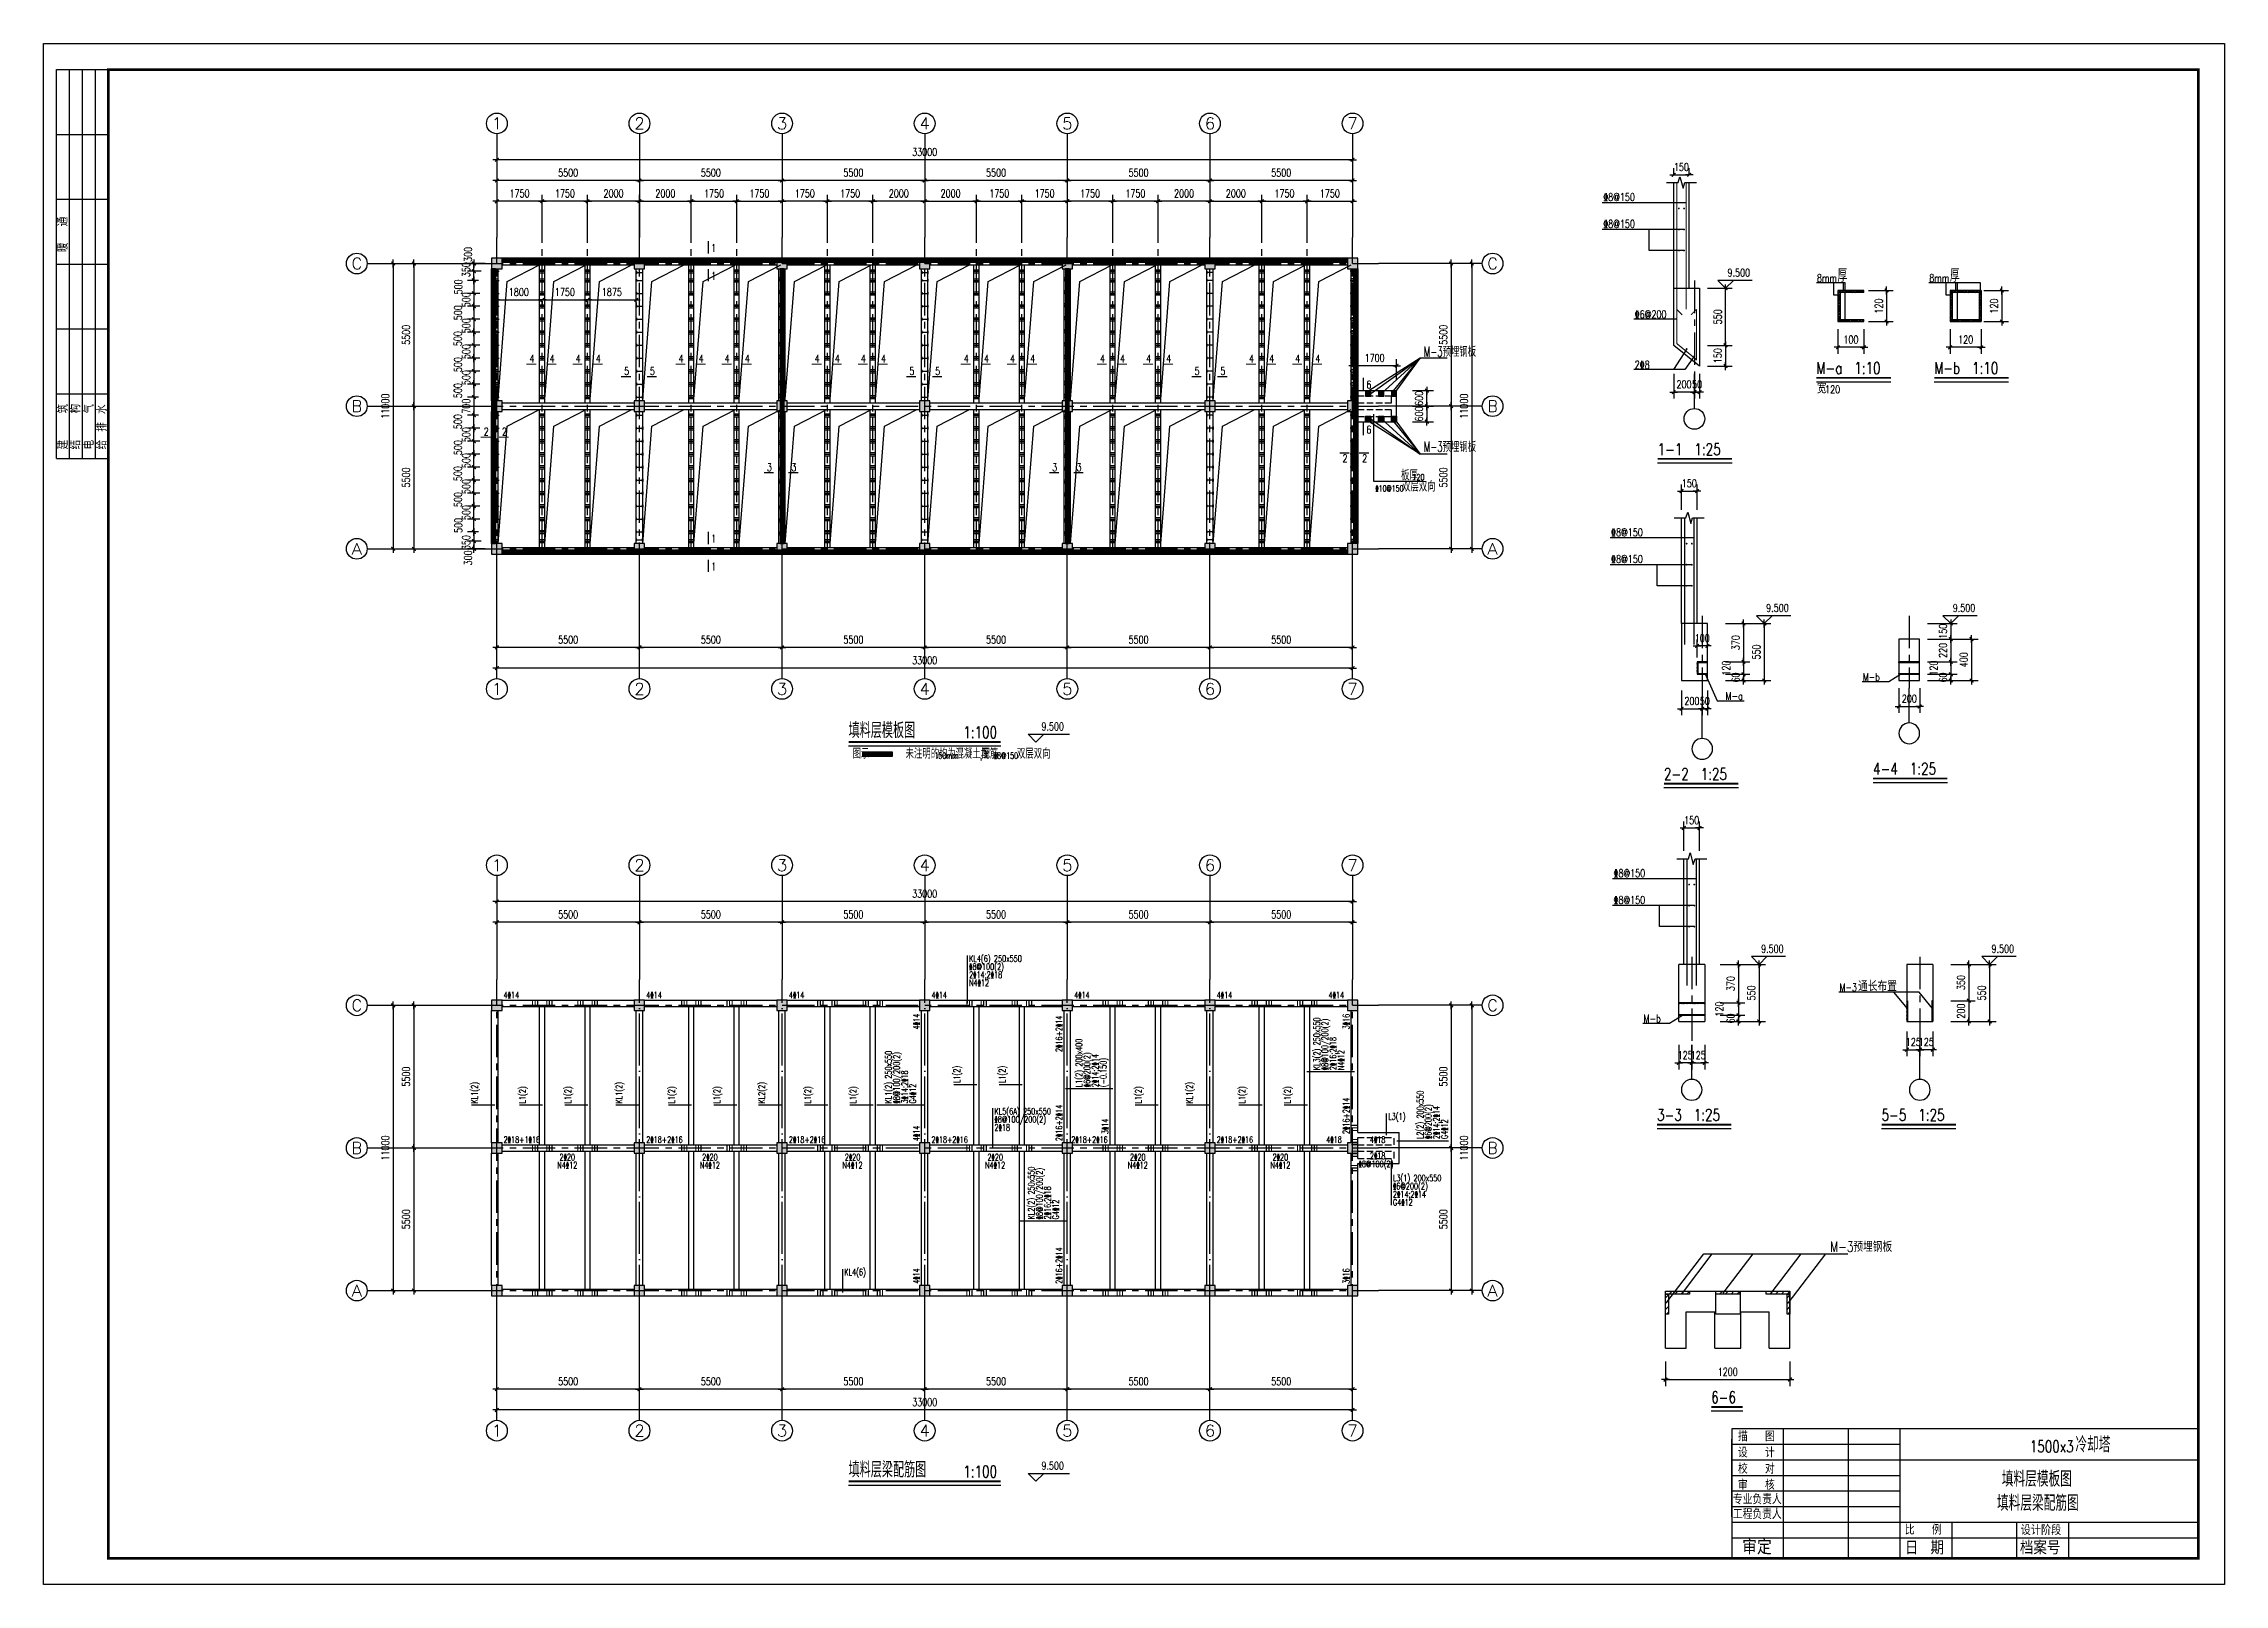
# Model space of a CAD drawing. Extents: x 1427168 to 1936200, y 1176778 to 1377202.
# Drawn here: x 1645832 to 1729932, y 1177283 to 1236683 of the extents above; entities that cross this region are included whole.
import ezdxf
from ezdxf.enums import TextEntityAlignment as Align
from ezdxf.lldxf.tags import DXFTag

# ---------------------------------------------------------------- set-up
doc = ezdxf.new("R2010")
doc.units = 0
doc.header["$LTSCALE"] = 1000
doc.header["$MEASUREMENT"] = 0
for name, pattern in [('CENTER', [2, 1.25, -0.25, 0.25, -0.25]), ('DASH', [0.35, 0.25, -0.1]), ('DOTE', [2.42, 2, -0.2, 0.02, -0.2])]:
    doc.linetypes.add(name, pattern=pattern)
doc.layers.get('0').update_dxf_attribs({"linetype": 'CONTINUOUS'})
doc.layers.get('DEFPOINTS').update_dxf_attribs({"linetype": 'CONTINUOUS'})
for name, color, linetype in [('01粗实线层', 7, 'CONTINUOUS'), ('1轮廓实线层', 7, 'CONTINUOUS'), ('2', 2, 'CONTINUOUS'), ('3', 4, 'CONTINUOUS'), ('31', 4, 'DASH'), ('4', 3, 'CONTINUOUS'), ('5剖面线层', 2, 'CONTINUOUS'), ('6', 1, 'CONTINUOUS'), ('8', 8, 'CONTINUOUS'), ('AXIS', 3, 'CONTINUOUS'), ('AXIS_TEXT', 7, 'CONTINUOUS'), ('DOTE', 1, 'DOTE'), ('LBZ', 7, 'CONTINUOUS'), ('OTHER', 7, 'CONTINUOUS'), ('PUB_DIM', 3, 'CONTINUOUS'), ('PUB_TEXT', 7, 'CONTINUOUS'), ('PUB_TITLE', 4, 'CONTINUOUS'), ('WA', 9, 'CONTINUOUS'), ('WUHUA', 8, 'CONTINUOUS'), ('中心线', 1, 'ACAD_ISO04W100')]:
    doc.layers.add(name, color=color, linetype=linetype)
doc.styles.add('_HZTXT', font='txt.shx', dxfattribs={"width": 0.75, "bigfont": 'HZTXT.shx'})
doc.styles.add('_ROMAND', font='ROMAND.shx', dxfattribs={"width": 0.75})
doc.styles.add('_STTCH', font='txt.shx', dxfattribs={"width": 0.75, "bigfont": 'STTCH.shx'})
doc.styles.add('_TXT', font='TXT.shx', dxfattribs={"width": 0.75})
doc.styles.add('_TXT1', font='TXT1.shx', dxfattribs={"width": 0.6})
doc.styles.add('COMPLEX', font='COMPLEX')
doc.styles.add('DIM_FONT', font='SIMPLEX.shx', dxfattribs={"width": 0.75})
doc.styles.add('HZ', font='txt', dxfattribs={"bigfont": 'hztxt'})
tags = doc.linetypes.add('ACAD_ISO04W100', pattern=[30, 24, -3, 0, -3]).pattern_tags.tags
tags[10:11] = [DXFTag(74, 4), DXFTag(75, 0), DXFTag(340, '0'), DXFTag(46, 1.0), DXFTag(50, 0.0), DXFTag(44, 0.0), DXFTag(45, 0.0)]
tags[8:9] = [DXFTag(74, 4), DXFTag(75, 0), DXFTag(340, '0'), DXFTag(46, 1.0), DXFTag(50, 0.0), DXFTag(44, 0.0), DXFTag(45, 0.0)]
tags[6:7] = [DXFTag(74, 4), DXFTag(75, 0), DXFTag(340, '0'), DXFTag(46, 1.0), DXFTag(50, 0.0), DXFTag(44, 0.0), DXFTag(45, 0.0)]
tags[4:5] = [DXFTag(74, 4), DXFTag(75, 0), DXFTag(340, '0'), DXFTag(46, 1.0), DXFTag(50, 0.0), DXFTag(44, 0.0), DXFTag(45, 0.0)]
doc.dimstyles.new('10', dxfattribs={"dimtxt": 300, "dimasz": 1, "dimexe": 250, "dimexo": 300, "dimgap": 150, "dimtad": 1, "dimdec": 0, "dimlfac": 0.1, "dimzin": 0, "dimtxsty": 'DIM_FONT', "dimblk": '_DIMX', "dimcen": 0.09, "dimclrt": 7, "dimazin": 3, "dimtfac": 1, "dimtdec": 0, "dimtix": 1, "dimtmove": 0, "dimatfit": 3, "dimtolj": 1, "dimtzin": 0})
doc.dimstyles.new('25', dxfattribs={"dimtxt": 300, "dimasz": 1, "dimexe": 250, "dimexo": 300, "dimgap": 150, "dimtad": 1, "dimdec": 0, "dimlfac": 0.25, "dimzin": 0, "dimtxsty": 'DIM_FONT', "dimblk": '_DIMX', "dimcen": 0.09, "dimclrt": 7, "dimazin": 3, "dimtfac": 1, "dimtdec": 0, "dimtix": 1, "dimtmove": 0, "dimatfit": 3, "dimtolj": 1, "dimtzin": 0})
doc.dimstyles.new('AXIS', dxfattribs={"dimtxt": 300, "dimasz": 1, "dimexe": 250, "dimexo": 300, "dimgap": 150, "dimtad": 1, "dimdec": 0, "dimzin": 0, "dimtxsty": 'DIM_FONT', "dimblk": '_DIMX', "dimcen": 0.09, "dimse1": 1, "dimse2": 1, "dimclrt": 7, "dimazin": 3, "dimtfac": 1, "dimtdec": 0, "dimtix": 1, "dimtmove": 0, "dimatfit": 3, "dimtolj": 1, "dimtzin": 0})
doc.dimstyles.new('DIMA', dxfattribs={"dimtxt": 300, "dimasz": 1, "dimexe": 250, "dimexo": 300, "dimgap": 150, "dimtad": 1, "dimdec": 0, "dimzin": 0, "dimtxsty": 'DIM_FONT', "dimblk": '_DIMX', "dimcen": 0.09, "dimse1": 1, "dimclrt": 7, "dimazin": 3, "dimtfac": 1, "dimtdec": 0, "dimtix": 1, "dimtmove": 0, "dimatfit": 3, "dimtolj": 1, "dimtzin": 0})
doc.dimstyles.new('DIMB', dxfattribs={"dimtxt": 300, "dimasz": 1, "dimexe": 250, "dimexo": 300, "dimgap": 150, "dimtad": 1, "dimdec": 0, "dimzin": 0, "dimtxsty": 'DIM_FONT', "dimblk": '_DIMX', "dimcen": 0.09, "dimse2": 1, "dimclrt": 7, "dimazin": 3, "dimtfac": 1, "dimtdec": 0, "dimtix": 1, "dimtmove": 0, "dimatfit": 3, "dimtolj": 1, "dimtzin": 0})
doc.dimstyles.new('DIMN', dxfattribs={"dimtxt": 300, "dimasz": 1, "dimexe": 250, "dimexo": 300, "dimgap": 150, "dimtad": 1, "dimdec": 0, "dimzin": 0, "dimtxsty": 'DIM_FONT', "dimblk": '_DIMX', "dimcen": 0.09, "dimclrt": 7, "dimazin": 3, "dimtfac": 1, "dimtdec": 0, "dimtix": 1, "dimtmove": 0, "dimatfit": 3, "dimtolj": 1, "dimtzin": 0})
doc.dimstyles.new('NORMAL', dxfattribs={"dimtxt": 300, "dimasz": 1, "dimexe": 250, "dimexo": 300, "dimgap": 150, "dimtad": 1, "dimdec": 0, "dimzin": 0, "dimtxsty": 'DIM_FONT', "dimblk": '_DIMX', "dimcen": 0.09, "dimclrt": 7, "dimazin": 3, "dimtfac": 1, "dimtdec": 0, "dimtix": 1, "dimtmove": 0, "dimatfit": 3, "dimtolj": 1, "dimtzin": 0})
pattern_1 = [(45, (1405585.235, 1486620.806), (-22.4506403, 22.4506403), [])]
pattern_2 = [(315, (1405585.235, 958791.263), (-22.4506403, -22.4506403), [])]
pattern_3 = [(45, (-57736.1306, 32987.8954), (-5.3033009, 5.3033009), []), (45, (-57732.595, 32987.8954), (-5.3033009, 5.3033009), [])]
pattern_4 = [(45, (1449763.4, 1999264.96), (-112.253202, 112.253202), [])]

msp = doc.modelspace()

# ---------------------------------------------------------------- texts
at = {"layer": 'LBZ', "style": '_TXT1', "width": 0.6}
for s, p in [('%%1328@100(2)', (1681522.1, 1200971.4)), ('KL4(6) 250x550', (1681522.1, 1201283.9)), ('4%%13214', (1663572.1, 1199877.7)), ('4%%13214', (1669072.1, 1199877.7)), ('4%%13214', (1674572.1, 1199877.7)), ('4%%13214', (1680072.1, 1199877.7)), ('2%%13214;2%%13218', (1681522.1, 1200658.9)), ('N4%%13212', (1681522.1, 1200346.4)), ('4%%13214', (1685572.1, 1199877.7)), ('4%%13214', (1691072.1, 1199877.7)), ('4%%13214', (1695384.6, 1199877.7)), ('%%1328@100/200(2)', (1682502.2, 1195083.9)), ('KL5(6A) 250x550', (1682502.2, 1195396.4)), ('L3(1)', (1697686.3, 1195196.4)), ('2%%13218+1%%13216', (1663572.1, 1194302.7)), ('2%%13218+2%%13216', (1669072.1, 1194302.7)), ('2%%13218+2%%13216', (1674572.1, 1194302.7)), ('2%%13218+2%%13216', (1680072.1, 1194302.7)), ('2%%13218', (1682502.2, 1194771.4)), ('2%%13218+2%%13216', (1685463.5, 1194302.7)), ('2%%13218+2%%13216', (1691072.1, 1194302.7)), ('4%%13218', (1695295.7, 1194302.7)), ('4%%13218', (1696978.3, 1194302.7)), ('N4%%13212', (1665640.8, 1193316.7)), ('2%%13220', (1665728.3, 1193629.2)), ('N4%%13212', (1671140.8, 1193316.7)), ('2%%13220', (1671228.3, 1193629.2)), ('N4%%13212', (1676640.8, 1193316.7)), ('2%%13220', (1676728.3, 1193629.2)), ('N4%%13212', (1682140.8, 1193316.7)), ('2%%13220', (1682228.3, 1193629.2)), ('N4%%13212', (1687640.8, 1193316.7)), ('2%%13220', (1687728.3, 1193629.2)), ('N4%%13212', (1693140.8, 1193316.7)), ('2%%13220', (1693228.3, 1193629.2)), ('%%1328@100(2)', (1696540.8, 1193365.2)), ('2%%13218', (1696978.3, 1193677.7)), ('%%1326@200(2)', (1697867.2, 1192509.9)), ('L3(1) 200x550', (1697867.2, 1192822.4)), ('2%%13214;2%%13214', (1697867.2, 1192197.4)), ('G4%%13212', (1697867.2, 1191884.9)), ('KL4(6)', (1676709.6, 1189196.4))]:
    msp.add_text(s, height=250, dxfattribs=at).set_placement(p)
for s, rotation, p in [('4%%13214', 90, (1679615.8, 1198681.4)), ('2%%13216+2%%13214', 90.000004, (1685115.8, 1197806.4)), ('KL3(2) 250x550', 90, (1695055.5, 1197105.3)), ('%%1328@100/200(2)', 90, (1695368, 1197105.3)), ('3%%13216', 90, (1696190.8, 1198681.4)), ('L1(2) 200x400', 90.000002, (1685883.4, 1196449.1)), ('2%%13216;2%%13218', 90, (1695680.5, 1197105.3)), ('N4%%13212', 90, (1695993, 1197105.3)), ('KL1(2) 250x550', 90, (1678536.3, 1195818.9)), ('%%1328@100/200(2)', 90, (1678848.8, 1195818.9)), ('3%%13214;2%%13218', 90, (1679161.3, 1195818.9)), ('L1(2)', 90, (1681172.1, 1196609.1)), ('L1(2)', 90, (1682922.1, 1196609.1)), ('%%1326@200(2)', 90.000004, (1686195.9, 1196449.1)), ('2%%13214;2%%13214', 90.000004, (1686508.4, 1196449.1)), ('(-0.150)', 90.000003, (1686820.9, 1196449.1)), ('KL1(2)', 90, (1662572.1, 1195818.9)), ('L1(2)', 90, (1664422.1, 1195818.9)), ('L1(2)', 90, (1666172.1, 1195818.9)), ('KL1(2)', 90, (1668147.1, 1195818.9)), ('L1(2)', 90, (1670172.1, 1195818.9)), ('L1(2)', 90, (1671922.1, 1195818.9)), ('KL2(2)', 90, (1673647.1, 1195818.9)), ('L1(2)', 90, (1675422.1, 1195818.9)), ('L1(2)', 90, (1677172.1, 1195818.9)), ('G4%%13212', 90, (1679473.8, 1195818.9)), ('L1(2)', 90, (1688172.1, 1195818.9)), ('KL1(2)', 90, (1690147.1, 1195818.9)), ('L1(2)', 90, (1692172.1, 1195818.9)), ('L1(2)', 90, (1693922.1, 1195818.9)), ('L2(2) 200x550', 90, (1699041.1, 1194447.7)), ('2%%13216+2%%13214', 90.000007, (1685115.8, 1194368.9)), ('3%%13214', 90.000002, (1686890.8, 1194639.4)), ('2%%13216+2%%13214', 90, (1696190.8, 1194643.9)), ('%%1326@200(2)', 90, (1699353.6, 1194447.7)), ('2%%13214;2%%13214', 90, (1699666.1, 1194447.7)), ('G4%%13212', 90, (1699978.6, 1194447.7)), ('4%%13214', 90, (1679615.8, 1194368.9)), ('KL2(2) 250x550', 90, (1684047.3, 1191352.5)), ('%%1328@100/200(2)', 90, (1684359.8, 1191352.5)), ('2%%13216;2%%13218', 90, (1684672.3, 1191352.5)), ('G4%%13212', 90, (1684984.8, 1191352.5)), ('2%%13216+2%%13214', 90.000007, (1685115.8, 1188868.9)), ('4%%13214', 90, (1679615.8, 1188868.9)), ('3%%13216', 90, (1696190.8, 1188868.9))]:
    msp.add_text(s, height=250, rotation=rotation, dxfattribs=at).set_placement(p)
at = {"layer": 'PUB_DIM', "style": '_TXT', "width": 0.75}
for s, p in [('1', (1671578.4, 1228650.7)), ('1', (1671578.4, 1227578.6)), ('4', (1664568.2, 1224388.6)), ('4', (1665345.1, 1224388.6)), ('4', (1666348.4, 1224388.6)), ('4', (1667125.3, 1224388.6)), ('4', (1670318.2, 1224388.6)), ('4', (1671095.1, 1224388.6)), ('4', (1672098.4, 1224388.6)), ('4', (1672875.3, 1224388.6)), ('4', (1675568.2, 1224388.6)), ('4', (1676345.1, 1224388.6)), ('4', (1677348.4, 1224388.6)), ('4', (1678125.3, 1224388.6)), ('4', (1681318.2, 1224388.6)), ('4', (1682095.1, 1224388.6)), ('4', (1683098.4, 1224388.6)), ('4', (1683875.3, 1224388.6)), ('4', (1686568.2, 1224388.6)), ('4', (1687345.1, 1224388.6)), ('4', (1688348.4, 1224388.6)), ('4', (1689125.3, 1224388.6)), ('4', (1692318.2, 1224388.6)), ('4', (1693095.1, 1224388.6)), ('4', (1694098.4, 1224388.6)), ('4', (1694875.3, 1224388.6)), ('5', (1668218.7, 1223911.6)), ('5', (1669214.3, 1223911.6)), ('5', (1679218.7, 1223911.6)), ('5', (1680214.3, 1223911.6)), ('5', (1690218.7, 1223911.6)), ('5', (1691214.3, 1223911.6)), ('6', (1696843.1, 1223389.1)), ('2', (1662803.3, 1221575)), ('2', (1663508.3, 1221575)), ('6', (1696843.1, 1221650.7)), ('3', (1673728.9, 1220201.7)), ('3', (1674668.3, 1220201.7)), ('3', (1684728.9, 1220201.7)), ('3', (1685668.3, 1220201.7)), ('2', (1695924.4, 1220546.3)), ('2', (1696678.2, 1220546.3)), ('1', (1671578.4, 1217447.9)), ('1', (1671578.4, 1216375.7))]:
    msp.add_text(s, height=300, dxfattribs=at).set_placement(p)
at = {"layer": 'PUB_DIM', "style": 'DIM_FONT', "width": 0.75}
for p in [(1711205.2, 1227850.2), (1712696.6, 1214927.8), (1719890.6, 1214927.8), (1684748.2, 1210356), (1712500.5, 1201784.4), (1721386.7, 1201784.4), (1684748.2, 1181856.4)]:
    msp.add_text('9.500', height=300, dxfattribs=at).set_placement(p, align=Align.MIDDLE)
at = {"layer": 'PUB_TEXT'}
for s, height, style, width, p in [('%%1328@150', 300, '_TXT1', 0.75, (1705977.2, 1230616.9)), ('%%1328@150', 300, '_TXT1', 0.75, (1705977.2, 1229583.5)), ('厚', 500, '_HZTXT', 0.6, (1715014, 1227496.8)), ('厚', 500, '_HZTXT', 0.6, (1719346.7, 1227496.8)), ('8mm', 300, '_TXT', 0.75, (1714218.9, 1227496.8)), ('8mm', 300, '_TXT', 0.75, (1718551.7, 1227496.8)), ('%%1326@200', 300, '_TXT1', 0.75, (1707191.9, 1226097.2)), ('M-3预埋钢板', 400, '_HZTXT', 0.6, (1699060.9, 1224609.5)), ('2%%1328', 300, '_TXT1', 0.75, (1707191.9, 1224151.2)), ('M-a  1:10', 450, '_ROMAND', 0.75, (1714199.4, 1223947.1)), ('M-b  1:10', 450, '_ROMAND', 0.75, (1718741, 1223947.1)), ('宽', 400, '_HZTXT', 0.75, (1714218.9, 1223201.4)), ('120', 300, '_TXT', 0.75, (1714535.5, 1223201.4)), ('M-3预埋钢板', 400, '_HZTXT', 0.6, (1699060.9, 1220940.3)), ('1-1  1:25', 450, '_ROMAND', 0.75, (1708076.6, 1220822.9)), ('%%13210@150', 240, '_TXT1', 0.6, (1697193.5, 1219413.8)), ('板厚', 400, '_HZTXT', 0.6, (1698178, 1219848.8)), ('双层双向', 400, '_HZTXT', 0.6, (1698217.9, 1219413.8)), ('120', 240, '_TXT1', 0.6, (1698630.6, 1219848.8)), ('%%1328@150', 300, '_TXT1', 0.75, (1706277.6, 1217694.5)), ('%%1328@150', 300, '_TXT1', 0.75, (1706277.6, 1216661.1)), ('M-b', 300, '_TXT', 0.75, (1715984.1, 1212114.6)), ('M-a', 300, '_TXT', 0.75, (1710693.7, 1211379.4)), ('填料层模板图', 600, '_STTCH', 0.75, (1676877.2, 1209906)), ('1:100', 450, '_ROMAND', 0.75, (1681298.9, 1209906)), ('     图示      未注明的均为', 400, '_HZTXT', 0.6, (1675866.7, 1209115.7)), ('混凝土墙', 400, '_HZTXT', 0.6, (1680998.4, 1209115.7)), ('配筋', 400, '_HZTXT', 0.6, (1681999.7, 1209115.7)), ('双层双向', 400, '_HZTXT', 0.6, (1683367, 1209115.7)), ('150mm', 240, '_TXT1', 0.6, (1680191.1, 1209115.7)), (',', 240, '_TXT1', 0.6, (1681946.6, 1209115.7)), ('%%1328@150', 240, '_TXT1', 0.6, (1682479.7, 1209115.7)), ('2-2  1:25', 450, '_ROMAND', 0.75, (1708320.5, 1208300.4)), ('4-4  1:25', 450, '_ROMAND', 0.75, (1716382.9, 1208500.4)), ('%%1328@150', 300, '_TXT1', 0.75, (1706372.4, 1204551.1)), ('%%1328@150', 300, '_TXT1', 0.75, (1706372.4, 1203517.7)), ('M-3', 300, '_TXT', 0.75, (1715086.6, 1200150.8)), ('通长布置', 400, '_HZTXT', 0.75, (1715805.4, 1200150.8)), ('M-b', 300, '_TXT', 0.75, (1707532.5, 1198947.8)), ('3-3  1:25', 450, '_ROMAND', 0.75, (1708051.4, 1195157.1)), ('5-5  1:25', 450, '_ROMAND', 0.75, (1716710.6, 1195157.1)), ('M-3预埋钢板', 400, '_HZTXT', 0.75, (1714723.4, 1190102.6)), ('6-6', 450, '_ROMAND', 0.75, (1710142.2, 1184273.3)), ('1500x3', 450, '_TXT', 0.75, (1722427.5, 1182374.2)), ('冷却塔', 600, '_HZTXT', 0.75, (1724186.2, 1182374.2)), ('填料层梁配筋图', 600, '_STTCH', 0.75, (1676877.2, 1181406.4)), ('1:100', 450, '_ROMAND', 0.75, (1681298.9, 1181406.4)), ('填料层模板图', 600, '_HZTXT', 0.75, (1721349.3, 1181048.3)), ('填料层梁配筋图', 600, '_HZTXT', 0.75, (1721164.1, 1180118))]:
    msp.add_text(s, height=height, dxfattribs=dict(at, style=style, width=width)).set_placement(p)

# ---------------------------------------------------------------- blocks, each defined once
blk = doc.blocks.new('_AXISO')
blk.add_circle((0, 0), 0.5)
at = {"layer": 'AXIS_TEXT', "style": 'COMPLEX', "width": 1.041667}
blk.add_attdef('A', text='', height=0.56, dxfattribs=at).set_placement((-0.25, -0.28), (0.25, -0.28), align=Align.FIT)
blk = doc.blocks.new('_DIMX')
blk.add_line((-150, 0), (150, 0))
at = {"const_width": 50}
blk.add_lwpolyline([(-70, -70), (70, 70)], dxfattribs=at)
blk = doc.blocks.new('*D32')
at = {"layer": 'AXIS', "color": 0}
blk.add_line((1679810, 1202808), (1674312, 1202808), dxfattribs=at)
at = {"layer": 'DEFPOINTS', "color": 0}
for p in [(1674311, 1202808), (1674311, 1200608), (1679811, 1200608)]:
    blk.add_point(p, dxfattribs=at)
at = {"layer": 'AXIS', "color": 0, "rotation": 180}
blk.add_blockref('_DIMX', (1674311, 1202808), dxfattribs=at)
at = {"layer": 'AXIS', "color": 0}
blk.add_blockref('_DIMX', (1679811, 1202808), dxfattribs=at)
at = {"layer": 'AXIS', "color": 7, "insert": (1677061, 1203108), "char_height": 300, "attachment_point": 5, "style": 'DIM_FONT'}
blk.add_mtext('\\A1;5500', dxfattribs=at)
blk = doc.blocks.new('*D30')
at = {"layer": 'AXIS', "color": 0}
blk.add_line((1679810, 1184808), (1674312, 1184808), dxfattribs=at)
at = {"layer": 'DEFPOINTS', "color": 0}
for p in [(1674311, 1187608), (1679811, 1187608), (1674311, 1184808)]:
    blk.add_point(p, dxfattribs=at)
at = {"layer": 'AXIS', "color": 0, "rotation": 180}
blk.add_blockref('_DIMX', (1674311, 1184808), dxfattribs=at)
at = {"layer": 'AXIS', "color": 0}
blk.add_blockref('_DIMX', (1679811, 1184808), dxfattribs=at)
at = {"layer": 'AXIS', "color": 7, "insert": (1677061, 1185108), "char_height": 300, "attachment_point": 5, "style": 'DIM_FONT'}
blk.add_mtext('\\A1;5500', dxfattribs=at)
blk = doc.blocks.new('*D24')
at = {"layer": 'AXIS', "color": 0}
blk.add_line((1696310, 1203608), (1663312, 1203608), dxfattribs=at)
at = {"layer": 'DEFPOINTS', "color": 0}
for p in [(1663311, 1203608), (1663311, 1200608), (1696311, 1200608)]:
    blk.add_point(p, dxfattribs=at)
at = {"layer": 'AXIS', "color": 0, "rotation": 180}
blk.add_blockref('_DIMX', (1663311, 1203608), dxfattribs=at)
at = {"layer": 'AXIS', "color": 0}
blk.add_blockref('_DIMX', (1696311, 1203608), dxfattribs=at)
at = {"layer": 'AXIS', "color": 7, "insert": (1679811, 1203908), "char_height": 300, "attachment_point": 5, "style": 'DIM_FONT'}
blk.add_mtext('\\A1;33000', dxfattribs=at)
blk = doc.blocks.new('*D22')
at = {"layer": 'AXIS', "color": 0}
blk.add_line((1696310, 1184008), (1663312, 1184008), dxfattribs=at)
at = {"layer": 'DEFPOINTS', "color": 0}
for p in [(1663311, 1187608), (1696311, 1187608), (1663311, 1184008)]:
    blk.add_point(p, dxfattribs=at)
at = {"layer": 'AXIS', "color": 0, "rotation": 180}
blk.add_blockref('_DIMX', (1663311, 1184008), dxfattribs=at)
at = {"layer": 'AXIS', "color": 0}
blk.add_blockref('_DIMX', (1696311, 1184008), dxfattribs=at)
at = {"layer": 'AXIS', "color": 7, "insert": (1679811, 1184308), "char_height": 300, "attachment_point": 5, "style": 'DIM_FONT'}
blk.add_mtext('\\A1;33000', dxfattribs=at)
blk = doc.blocks.new('*D33')
at = {"layer": 'AXIS', "color": 0}
blk.add_line((1668810, 1184808), (1663312, 1184808), dxfattribs=at)
at = {"layer": 'DEFPOINTS', "color": 0}
for p in [(1663311, 1187608), (1668811, 1187608), (1663311, 1184808)]:
    blk.add_point(p, dxfattribs=at)
at = {"layer": 'AXIS', "color": 0, "rotation": 180}
blk.add_blockref('_DIMX', (1663311, 1184808), dxfattribs=at)
at = {"layer": 'AXIS', "color": 0}
blk.add_blockref('_DIMX', (1668811, 1184808), dxfattribs=at)
at = {"layer": 'AXIS', "color": 7, "insert": (1666061, 1185108), "char_height": 300, "attachment_point": 5, "style": 'DIM_FONT'}
blk.add_mtext('\\A1;5500', dxfattribs=at)
blk = doc.blocks.new('*D29')
at = {"layer": 'AXIS', "color": 0}
blk.add_line((1674310, 1184808), (1668812, 1184808), dxfattribs=at)
at = {"layer": 'DEFPOINTS', "color": 0}
for p in [(1668811, 1187608), (1674311, 1187608), (1668811, 1184808)]:
    blk.add_point(p, dxfattribs=at)
at = {"layer": 'AXIS', "color": 0, "rotation": 180}
blk.add_blockref('_DIMX', (1668811, 1184808), dxfattribs=at)
at = {"layer": 'AXIS', "color": 0}
blk.add_blockref('_DIMX', (1674311, 1184808), dxfattribs=at)
at = {"layer": 'AXIS', "color": 7, "insert": (1671561, 1185108), "char_height": 300, "attachment_point": 5, "style": 'DIM_FONT'}
blk.add_mtext('\\A1;5500', dxfattribs=at)
blk = doc.blocks.new('*D34')
at = {"layer": 'AXIS', "color": 0}
blk.add_line((1668810, 1202808), (1663312, 1202808), dxfattribs=at)
at = {"layer": 'DEFPOINTS', "color": 0}
for p in [(1663311, 1202808), (1663311, 1200608), (1668811, 1200608)]:
    blk.add_point(p, dxfattribs=at)
at = {"layer": 'AXIS', "color": 0, "rotation": 180}
blk.add_blockref('_DIMX', (1663311, 1202808), dxfattribs=at)
at = {"layer": 'AXIS', "color": 0}
blk.add_blockref('_DIMX', (1668811, 1202808), dxfattribs=at)
at = {"layer": 'AXIS', "color": 7, "insert": (1666061, 1203108), "char_height": 300, "attachment_point": 5, "style": 'DIM_FONT'}
blk.add_mtext('\\A1;5500', dxfattribs=at)
blk = doc.blocks.new('*D28')
at = {"layer": 'AXIS', "color": 0}
blk.add_line((1660111, 1199607), (1660111, 1194109), dxfattribs=at)
at = {"layer": 'DEFPOINTS', "color": 0}
for p in [(1662311, 1199608), (1660111, 1194108), (1662311, 1194108)]:
    blk.add_point(p, dxfattribs=at)
at = {"layer": 'AXIS', "color": 0}
for p, rotation in [((1660111, 1199608), 90), ((1660111, 1194108), 270)]:
    blk.add_blockref('_DIMX', p, dxfattribs=dict(at, rotation=rotation))
at = {"layer": 'AXIS', "color": 7, "insert": (1659811, 1196858), "char_height": 300, "attachment_point": 5, "rotation": 90, "style": 'DIM_FONT'}
blk.add_mtext('\\A1;5500', dxfattribs=at)
blk = doc.blocks.new('*D27')
at = {"layer": 'AXIS', "color": 0}
blk.add_line((1660111, 1194107), (1660111, 1188609), dxfattribs=at)
at = {"layer": 'DEFPOINTS', "color": 0}
for p in [(1662311, 1194108), (1660111, 1188608), (1662311, 1188608)]:
    blk.add_point(p, dxfattribs=at)
at = {"layer": 'AXIS', "color": 0}
for p, rotation in [((1660111, 1194108), 90), ((1660111, 1188608), 270)]:
    blk.add_blockref('_DIMX', p, dxfattribs=dict(at, rotation=rotation))
at = {"layer": 'AXIS', "color": 7, "insert": (1659811, 1191358), "char_height": 300, "attachment_point": 5, "rotation": 90, "style": 'DIM_FONT'}
blk.add_mtext('\\A1;5500', dxfattribs=at)
blk = doc.blocks.new('*D26')
at = {"layer": 'AXIS', "color": 0}
blk.add_line((1659311, 1199607), (1659311, 1188609), dxfattribs=at)
at = {"layer": 'DEFPOINTS', "color": 0}
for p in [(1662311, 1199608), (1659311, 1188608), (1662311, 1188608)]:
    blk.add_point(p, dxfattribs=at)
at = {"layer": 'AXIS', "color": 0}
for p, rotation in [((1659311, 1199608), 90), ((1659311, 1188608), 270)]:
    blk.add_blockref('_DIMX', p, dxfattribs=dict(at, rotation=rotation))
at = {"layer": 'AXIS', "color": 7, "insert": (1659011, 1194108), "char_height": 300, "attachment_point": 5, "rotation": 90, "style": 'DIM_FONT'}
blk.add_mtext('\\A1;11000', dxfattribs=at)
blk = doc.blocks.new('*D31')
at = {"layer": 'AXIS', "color": 0}
blk.add_line((1674310, 1202808), (1668812, 1202808), dxfattribs=at)
at = {"layer": 'DEFPOINTS', "color": 0}
for p in [(1668811, 1202808), (1668811, 1200608), (1674311, 1200608)]:
    blk.add_point(p, dxfattribs=at)
at = {"layer": 'AXIS', "color": 0, "rotation": 180}
blk.add_blockref('_DIMX', (1668811, 1202808), dxfattribs=at)
at = {"layer": 'AXIS', "color": 0}
blk.add_blockref('_DIMX', (1674311, 1202808), dxfattribs=at)
at = {"layer": 'AXIS', "color": 7, "insert": (1671561, 1203108), "char_height": 300, "attachment_point": 5, "style": 'DIM_FONT'}
blk.add_mtext('\\A1;5500', dxfattribs=at)
blk = doc.blocks.new('*D37')
at = {"layer": 'AXIS', "color": 0}
blk.add_line((1696310, 1184808), (1690812, 1184808), dxfattribs=at)
at = {"layer": 'DEFPOINTS', "color": 0}
for p in [(1690811, 1187608), (1696311, 1187608), (1690811, 1184808)]:
    blk.add_point(p, dxfattribs=at)
at = {"layer": 'AXIS', "color": 0, "rotation": 180}
blk.add_blockref('_DIMX', (1690811, 1184808), dxfattribs=at)
at = {"layer": 'AXIS', "color": 0}
blk.add_blockref('_DIMX', (1696311, 1184808), dxfattribs=at)
at = {"layer": 'AXIS', "color": 7, "insert": (1693561, 1185108), "char_height": 300, "attachment_point": 5, "style": 'DIM_FONT'}
blk.add_mtext('\\A1;5500', dxfattribs=at)
blk = doc.blocks.new('*D35')
at = {"layer": 'AXIS', "color": 0}
blk.add_line((1685310, 1184808), (1679812, 1184808), dxfattribs=at)
at = {"layer": 'DEFPOINTS', "color": 0}
for p in [(1679811, 1187608), (1685311, 1187608), (1679811, 1184808)]:
    blk.add_point(p, dxfattribs=at)
at = {"layer": 'AXIS', "color": 0, "rotation": 180}
blk.add_blockref('_DIMX', (1679811, 1184808), dxfattribs=at)
at = {"layer": 'AXIS', "color": 0}
blk.add_blockref('_DIMX', (1685311, 1184808), dxfattribs=at)
at = {"layer": 'AXIS', "color": 7, "insert": (1682561, 1185108), "char_height": 300, "attachment_point": 5, "style": 'DIM_FONT'}
blk.add_mtext('\\A1;5500', dxfattribs=at)
blk = doc.blocks.new('*D23')
at = {"layer": 'AXIS', "color": 0}
blk.add_line((1690810, 1184808), (1685312, 1184808), dxfattribs=at)
at = {"layer": 'DEFPOINTS', "color": 0}
for p in [(1685311, 1187608), (1690811, 1187608), (1685311, 1184808)]:
    blk.add_point(p, dxfattribs=at)
at = {"layer": 'AXIS', "color": 0, "rotation": 180}
blk.add_blockref('_DIMX', (1685311, 1184808), dxfattribs=at)
at = {"layer": 'AXIS', "color": 0}
blk.add_blockref('_DIMX', (1690811, 1184808), dxfattribs=at)
at = {"layer": 'AXIS', "color": 7, "insert": (1688061, 1185108), "char_height": 300, "attachment_point": 5, "style": 'DIM_FONT'}
blk.add_mtext('\\A1;5500', dxfattribs=at)
blk = doc.blocks.new('*D38')
at = {"layer": 'AXIS', "color": 0}
blk.add_line((1696310, 1202808), (1690812, 1202808), dxfattribs=at)
at = {"layer": 'DEFPOINTS', "color": 0}
for p in [(1690811, 1202808), (1690811, 1200608), (1696311, 1200608)]:
    blk.add_point(p, dxfattribs=at)
at = {"layer": 'AXIS', "color": 0, "rotation": 180}
blk.add_blockref('_DIMX', (1690811, 1202808), dxfattribs=at)
at = {"layer": 'AXIS', "color": 0}
blk.add_blockref('_DIMX', (1696311, 1202808), dxfattribs=at)
at = {"layer": 'AXIS', "color": 7, "insert": (1693561, 1203108), "char_height": 300, "attachment_point": 5, "style": 'DIM_FONT'}
blk.add_mtext('\\A1;5500', dxfattribs=at)
blk = doc.blocks.new('*D25')
at = {"layer": 'AXIS', "color": 0}
blk.add_line((1690810, 1202808), (1685312, 1202808), dxfattribs=at)
at = {"layer": 'DEFPOINTS', "color": 0}
for p in [(1685311, 1202808), (1685311, 1200608), (1690811, 1200608)]:
    blk.add_point(p, dxfattribs=at)
at = {"layer": 'AXIS', "color": 0, "rotation": 180}
blk.add_blockref('_DIMX', (1685311, 1202808), dxfattribs=at)
at = {"layer": 'AXIS', "color": 0}
blk.add_blockref('_DIMX', (1690811, 1202808), dxfattribs=at)
at = {"layer": 'AXIS', "color": 7, "insert": (1688061, 1203108), "char_height": 300, "attachment_point": 5, "style": 'DIM_FONT'}
blk.add_mtext('\\A1;5500', dxfattribs=at)
blk = doc.blocks.new('*D36')
at = {"layer": 'AXIS', "color": 0}
blk.add_line((1685310, 1202808), (1679812, 1202808), dxfattribs=at)
at = {"layer": 'DEFPOINTS', "color": 0}
for p in [(1679811, 1202808), (1679811, 1200608), (1685311, 1200608)]:
    blk.add_point(p, dxfattribs=at)
at = {"layer": 'AXIS', "color": 0, "rotation": 180}
blk.add_blockref('_DIMX', (1679811, 1202808), dxfattribs=at)
at = {"layer": 'AXIS', "color": 0}
blk.add_blockref('_DIMX', (1685311, 1202808), dxfattribs=at)
at = {"layer": 'AXIS', "color": 7, "insert": (1682561, 1203108), "char_height": 300, "attachment_point": 5, "style": 'DIM_FONT'}
blk.add_mtext('\\A1;5500', dxfattribs=at)
blk = doc.blocks.new('*D41')
at = {"layer": 'AXIS', "color": 0}
blk.add_line((1700111, 1199607), (1700111, 1194109), dxfattribs=at)
at = {"layer": 'DEFPOINTS', "color": 0}
for p in [(1697311, 1199608), (1697311, 1194108), (1700111, 1194108)]:
    blk.add_point(p, dxfattribs=at)
at = {"layer": 'AXIS', "color": 0}
for p, rotation in [((1700111, 1199608), 90), ((1700111, 1194108), 270)]:
    blk.add_blockref('_DIMX', p, dxfattribs=dict(at, rotation=rotation))
at = {"layer": 'AXIS', "color": 7, "insert": (1699811, 1196858), "char_height": 300, "attachment_point": 5, "rotation": 90, "style": 'DIM_FONT'}
blk.add_mtext('\\A1;5500', dxfattribs=at)
blk = doc.blocks.new('*D40')
at = {"layer": 'AXIS', "color": 0}
blk.add_line((1700111, 1194107), (1700111, 1188609), dxfattribs=at)
at = {"layer": 'DEFPOINTS', "color": 0}
for p in [(1697311, 1194108), (1697311, 1188608), (1700111, 1188608)]:
    blk.add_point(p, dxfattribs=at)
at = {"layer": 'AXIS', "color": 0}
for p, rotation in [((1700111, 1194108), 90), ((1700111, 1188608), 270)]:
    blk.add_blockref('_DIMX', p, dxfattribs=dict(at, rotation=rotation))
at = {"layer": 'AXIS', "color": 7, "insert": (1699811, 1191358), "char_height": 300, "attachment_point": 5, "rotation": 90, "style": 'DIM_FONT'}
blk.add_mtext('\\A1;5500', dxfattribs=at)
blk = doc.blocks.new('*D39')
at = {"layer": 'AXIS', "color": 0}
blk.add_line((1700911, 1199607), (1700911, 1188609), dxfattribs=at)
at = {"layer": 'DEFPOINTS', "color": 0}
for p in [(1697311, 1199608), (1697311, 1188608), (1700911, 1188608)]:
    blk.add_point(p, dxfattribs=at)
at = {"layer": 'AXIS', "color": 0}
for p, rotation in [((1700911, 1199608), 90), ((1700911, 1188608), 270)]:
    blk.add_blockref('_DIMX', p, dxfattribs=dict(at, rotation=rotation))
at = {"layer": 'AXIS', "color": 7, "insert": (1700611, 1194108), "char_height": 300, "attachment_point": 5, "rotation": 90, "style": 'DIM_FONT'}
blk.add_mtext('\\A1;11000', dxfattribs=at)
blk = doc.blocks.new('*D102')
at = {"layer": 'AXIS', "color": 0}
blk.add_line((1679810, 1231406), (1674312, 1231406), dxfattribs=at)
at = {"layer": 'DEFPOINTS', "color": 0}
for p in [(1674311, 1231406), (1674311, 1229206), (1679811, 1229206)]:
    blk.add_point(p, dxfattribs=at)
at = {"layer": 'AXIS', "color": 0, "rotation": 180}
blk.add_blockref('_DIMX', (1674311, 1231406), dxfattribs=at)
at = {"layer": 'AXIS', "color": 0}
blk.add_blockref('_DIMX', (1679811, 1231406), dxfattribs=at)
at = {"layer": 'AXIS', "color": 7, "insert": (1677061, 1231706), "char_height": 300, "attachment_point": 5, "style": 'DIM_FONT'}
blk.add_mtext('\\A1;5500', dxfattribs=at)
blk = doc.blocks.new('*D103')
at = {"layer": 'AXIS', "color": 0}
blk.add_line((1679810, 1213406), (1674312, 1213406), dxfattribs=at)
at = {"layer": 'DEFPOINTS', "color": 0}
for p in [(1674311, 1216206), (1679811, 1216206), (1674311, 1213406)]:
    blk.add_point(p, dxfattribs=at)
at = {"layer": 'AXIS', "color": 0, "rotation": 180}
blk.add_blockref('_DIMX', (1674311, 1213406), dxfattribs=at)
at = {"layer": 'AXIS', "color": 0}
blk.add_blockref('_DIMX', (1679811, 1213406), dxfattribs=at)
at = {"layer": 'AXIS', "color": 7, "insert": (1677061, 1213706), "char_height": 300, "attachment_point": 5, "style": 'DIM_FONT'}
blk.add_mtext('\\A1;5500', dxfattribs=at)
blk = doc.blocks.new('*D104')
at = {"layer": 'AXIS', "color": 0}
blk.add_line((1696310, 1232206), (1663312, 1232206), dxfattribs=at)
at = {"layer": 'DEFPOINTS', "color": 0}
for p in [(1663311, 1232206), (1663311, 1229206), (1696311, 1229206)]:
    blk.add_point(p, dxfattribs=at)
at = {"layer": 'AXIS', "color": 0, "rotation": 180}
blk.add_blockref('_DIMX', (1663311, 1232206), dxfattribs=at)
at = {"layer": 'AXIS', "color": 0}
blk.add_blockref('_DIMX', (1696311, 1232206), dxfattribs=at)
at = {"layer": 'AXIS', "color": 7, "insert": (1679811, 1232506), "char_height": 300, "attachment_point": 5, "style": 'DIM_FONT'}
blk.add_mtext('\\A1;33000', dxfattribs=at)
blk = doc.blocks.new('*D105')
at = {"layer": 'AXIS', "color": 0}
blk.add_line((1696310, 1212606), (1663312, 1212606), dxfattribs=at)
at = {"layer": 'DEFPOINTS', "color": 0}
for p in [(1663311, 1216206), (1696311, 1216206), (1663311, 1212606)]:
    blk.add_point(p, dxfattribs=at)
at = {"layer": 'AXIS', "color": 0, "rotation": 180}
blk.add_blockref('_DIMX', (1663311, 1212606), dxfattribs=at)
at = {"layer": 'AXIS', "color": 0}
blk.add_blockref('_DIMX', (1696311, 1212606), dxfattribs=at)
at = {"layer": 'AXIS', "color": 7, "insert": (1679811, 1212906), "char_height": 300, "attachment_point": 5, "style": 'DIM_FONT'}
blk.add_mtext('\\A1;33000', dxfattribs=at)
blk = doc.blocks.new('*D109')
at = {"layer": 'AXIS', "color": 0}
blk.add_line((1660111, 1228205), (1660111, 1222707), dxfattribs=at)
at = {"layer": 'DEFPOINTS', "color": 0}
for p in [(1662311, 1228206), (1660111, 1222706), (1662311, 1222706)]:
    blk.add_point(p, dxfattribs=at)
at = {"layer": 'AXIS', "color": 0}
for p, rotation in [((1660111, 1228206), 90), ((1660111, 1222706), 270)]:
    blk.add_blockref('_DIMX', p, dxfattribs=dict(at, rotation=rotation))
at = {"layer": 'AXIS', "color": 7, "insert": (1659811, 1225456), "char_height": 300, "attachment_point": 5, "rotation": 90, "style": 'DIM_FONT'}
blk.add_mtext('\\A1;5500', dxfattribs=at)
blk = doc.blocks.new('*D110')
at = {"layer": 'AXIS', "color": 0}
blk.add_line((1660111, 1222705), (1660111, 1217207), dxfattribs=at)
at = {"layer": 'DEFPOINTS', "color": 0}
for p in [(1662311, 1222706), (1660111, 1217206), (1662311, 1217206)]:
    blk.add_point(p, dxfattribs=at)
at = {"layer": 'AXIS', "color": 0}
for p, rotation in [((1660111, 1222706), 90), ((1660111, 1217206), 270)]:
    blk.add_blockref('_DIMX', p, dxfattribs=dict(at, rotation=rotation))
at = {"layer": 'AXIS', "color": 7, "insert": (1659811, 1219956), "char_height": 300, "attachment_point": 5, "rotation": 90, "style": 'DIM_FONT'}
blk.add_mtext('\\A1;5500', dxfattribs=at)
blk = doc.blocks.new('*D111')
at = {"layer": 'AXIS', "color": 0}
blk.add_line((1659311, 1228205), (1659311, 1217207), dxfattribs=at)
at = {"layer": 'DEFPOINTS', "color": 0}
for p in [(1662311, 1228206), (1659311, 1217206), (1662311, 1217206)]:
    blk.add_point(p, dxfattribs=at)
at = {"layer": 'AXIS', "color": 0}
for p, rotation in [((1659311, 1228206), 90), ((1659311, 1217206), 270)]:
    blk.add_blockref('_DIMX', p, dxfattribs=dict(at, rotation=rotation))
at = {"layer": 'AXIS', "color": 7, "insert": (1659011, 1222706), "char_height": 300, "attachment_point": 5, "rotation": 90, "style": 'DIM_FONT'}
blk.add_mtext('\\A1;11000', dxfattribs=at)
blk = doc.blocks.new('*D107')
at = {"layer": 'AXIS', "color": 0}
blk.add_line((1674310, 1213406), (1668812, 1213406), dxfattribs=at)
at = {"layer": 'DEFPOINTS', "color": 0}
for p in [(1668811, 1216206), (1674311, 1216206), (1668811, 1213406)]:
    blk.add_point(p, dxfattribs=at)
at = {"layer": 'AXIS', "color": 0, "rotation": 180}
blk.add_blockref('_DIMX', (1668811, 1213406), dxfattribs=at)
at = {"layer": 'AXIS', "color": 0}
blk.add_blockref('_DIMX', (1674311, 1213406), dxfattribs=at)
at = {"layer": 'AXIS', "color": 7, "insert": (1671561, 1213706), "char_height": 300, "attachment_point": 5, "style": 'DIM_FONT'}
blk.add_mtext('\\A1;5500', dxfattribs=at)
blk = doc.blocks.new('*D112')
at = {"layer": 'AXIS', "color": 0}
blk.add_line((1674310, 1231406), (1668812, 1231406), dxfattribs=at)
at = {"layer": 'DEFPOINTS', "color": 0}
for p in [(1668811, 1231406), (1668811, 1229206), (1674311, 1229206)]:
    blk.add_point(p, dxfattribs=at)
at = {"layer": 'AXIS', "color": 0, "rotation": 180}
blk.add_blockref('_DIMX', (1668811, 1231406), dxfattribs=at)
at = {"layer": 'AXIS', "color": 0}
blk.add_blockref('_DIMX', (1674311, 1231406), dxfattribs=at)
at = {"layer": 'AXIS', "color": 7, "insert": (1671561, 1231706), "char_height": 300, "attachment_point": 5, "style": 'DIM_FONT'}
blk.add_mtext('\\A1;5500', dxfattribs=at)
blk = doc.blocks.new('*D106')
at = {"layer": 'AXIS', "color": 0}
blk.add_line((1668810, 1213406), (1663312, 1213406), dxfattribs=at)
at = {"layer": 'DEFPOINTS', "color": 0}
for p in [(1663311, 1216206), (1668811, 1216206), (1663311, 1213406)]:
    blk.add_point(p, dxfattribs=at)
at = {"layer": 'AXIS', "color": 0, "rotation": 180}
blk.add_blockref('_DIMX', (1663311, 1213406), dxfattribs=at)
at = {"layer": 'AXIS', "color": 0}
blk.add_blockref('_DIMX', (1668811, 1213406), dxfattribs=at)
at = {"layer": 'AXIS', "color": 7, "insert": (1666061, 1213706), "char_height": 300, "attachment_point": 5, "style": 'DIM_FONT'}
blk.add_mtext('\\A1;5500', dxfattribs=at)
blk = doc.blocks.new('*D108')
at = {"layer": 'AXIS', "color": 0}
blk.add_line((1668810, 1231406), (1663312, 1231406), dxfattribs=at)
at = {"layer": 'DEFPOINTS', "color": 0}
for p in [(1663311, 1231406), (1663311, 1229206), (1668811, 1229206)]:
    blk.add_point(p, dxfattribs=at)
at = {"layer": 'AXIS', "color": 0, "rotation": 180}
blk.add_blockref('_DIMX', (1663311, 1231406), dxfattribs=at)
at = {"layer": 'AXIS', "color": 0}
blk.add_blockref('_DIMX', (1668811, 1231406), dxfattribs=at)
at = {"layer": 'AXIS', "color": 7, "insert": (1666061, 1231706), "char_height": 300, "attachment_point": 5, "style": 'DIM_FONT'}
blk.add_mtext('\\A1;5500', dxfattribs=at)
blk = doc.blocks.new('*D115')
at = {"layer": 'AXIS', "color": 0}
blk.add_line((1690810, 1213406), (1685312, 1213406), dxfattribs=at)
at = {"layer": 'DEFPOINTS', "color": 0}
for p in [(1685311, 1216206), (1690811, 1216206), (1685311, 1213406)]:
    blk.add_point(p, dxfattribs=at)
at = {"layer": 'AXIS', "color": 0, "rotation": 180}
blk.add_blockref('_DIMX', (1685311, 1213406), dxfattribs=at)
at = {"layer": 'AXIS', "color": 0}
blk.add_blockref('_DIMX', (1690811, 1213406), dxfattribs=at)
at = {"layer": 'AXIS', "color": 7, "insert": (1688061, 1213706), "char_height": 300, "attachment_point": 5, "style": 'DIM_FONT'}
blk.add_mtext('\\A1;5500', dxfattribs=at)
blk = doc.blocks.new('*D117')
at = {"layer": 'AXIS', "color": 0}
blk.add_line((1690810, 1231406), (1685312, 1231406), dxfattribs=at)
at = {"layer": 'DEFPOINTS', "color": 0}
for p in [(1685311, 1231406), (1685311, 1229206), (1690811, 1229206)]:
    blk.add_point(p, dxfattribs=at)
at = {"layer": 'AXIS', "color": 0, "rotation": 180}
blk.add_blockref('_DIMX', (1685311, 1231406), dxfattribs=at)
at = {"layer": 'AXIS', "color": 0}
blk.add_blockref('_DIMX', (1690811, 1231406), dxfattribs=at)
at = {"layer": 'AXIS', "color": 7, "insert": (1688061, 1231706), "char_height": 300, "attachment_point": 5, "style": 'DIM_FONT'}
blk.add_mtext('\\A1;5500', dxfattribs=at)
blk = doc.blocks.new('*D113')
at = {"layer": 'AXIS', "color": 0}
blk.add_line((1696310, 1213406), (1690812, 1213406), dxfattribs=at)
at = {"layer": 'DEFPOINTS', "color": 0}
for p in [(1690811, 1216206), (1696311, 1216206), (1690811, 1213406)]:
    blk.add_point(p, dxfattribs=at)
at = {"layer": 'AXIS', "color": 0, "rotation": 180}
blk.add_blockref('_DIMX', (1690811, 1213406), dxfattribs=at)
at = {"layer": 'AXIS', "color": 0}
blk.add_blockref('_DIMX', (1696311, 1213406), dxfattribs=at)
at = {"layer": 'AXIS', "color": 7, "insert": (1693561, 1213706), "char_height": 300, "attachment_point": 5, "style": 'DIM_FONT'}
blk.add_mtext('\\A1;5500', dxfattribs=at)
blk = doc.blocks.new('*D116')
at = {"layer": 'AXIS', "color": 0}
blk.add_line((1696310, 1231406), (1690812, 1231406), dxfattribs=at)
at = {"layer": 'DEFPOINTS', "color": 0}
for p in [(1690811, 1231406), (1690811, 1229206), (1696311, 1229206)]:
    blk.add_point(p, dxfattribs=at)
at = {"layer": 'AXIS', "color": 0, "rotation": 180}
blk.add_blockref('_DIMX', (1690811, 1231406), dxfattribs=at)
at = {"layer": 'AXIS', "color": 0}
blk.add_blockref('_DIMX', (1696311, 1231406), dxfattribs=at)
at = {"layer": 'AXIS', "color": 7, "insert": (1693561, 1231706), "char_height": 300, "attachment_point": 5, "style": 'DIM_FONT'}
blk.add_mtext('\\A1;5500', dxfattribs=at)
blk = doc.blocks.new('*D118')
at = {"layer": 'AXIS', "color": 0}
blk.add_line((1685310, 1231406), (1679812, 1231406), dxfattribs=at)
at = {"layer": 'DEFPOINTS', "color": 0}
for p in [(1679811, 1231406), (1679811, 1229206), (1685311, 1229206)]:
    blk.add_point(p, dxfattribs=at)
at = {"layer": 'AXIS', "color": 0, "rotation": 180}
blk.add_blockref('_DIMX', (1679811, 1231406), dxfattribs=at)
at = {"layer": 'AXIS', "color": 0}
blk.add_blockref('_DIMX', (1685311, 1231406), dxfattribs=at)
at = {"layer": 'AXIS', "color": 7, "insert": (1682561, 1231706), "char_height": 300, "attachment_point": 5, "style": 'DIM_FONT'}
blk.add_mtext('\\A1;5500', dxfattribs=at)
blk = doc.blocks.new('*D114')
at = {"layer": 'AXIS', "color": 0}
blk.add_line((1685310, 1213406), (1679812, 1213406), dxfattribs=at)
at = {"layer": 'DEFPOINTS', "color": 0}
for p in [(1679811, 1216206), (1685311, 1216206), (1679811, 1213406)]:
    blk.add_point(p, dxfattribs=at)
at = {"layer": 'AXIS', "color": 0, "rotation": 180}
blk.add_blockref('_DIMX', (1679811, 1213406), dxfattribs=at)
at = {"layer": 'AXIS', "color": 0}
blk.add_blockref('_DIMX', (1685311, 1213406), dxfattribs=at)
at = {"layer": 'AXIS', "color": 7, "insert": (1682561, 1213706), "char_height": 300, "attachment_point": 5, "style": 'DIM_FONT'}
blk.add_mtext('\\A1;5500', dxfattribs=at)
blk = doc.blocks.new('*D119')
at = {"layer": 'AXIS', "color": 0}
blk.add_line((1700111, 1228205), (1700111, 1222707), dxfattribs=at)
at = {"layer": 'DEFPOINTS', "color": 0}
for p in [(1697311, 1228206), (1697311, 1222706), (1700111, 1222706)]:
    blk.add_point(p, dxfattribs=at)
at = {"layer": 'AXIS', "color": 0}
for p, rotation in [((1700111, 1228206), 90), ((1700111, 1222706), 270)]:
    blk.add_blockref('_DIMX', p, dxfattribs=dict(at, rotation=rotation))
at = {"layer": 'AXIS', "color": 7, "insert": (1699811, 1225456), "char_height": 300, "attachment_point": 5, "rotation": 90, "style": 'DIM_FONT'}
blk.add_mtext('\\A1;5500', dxfattribs=at)
blk = doc.blocks.new('*D120')
at = {"layer": 'AXIS', "color": 0}
blk.add_line((1700111, 1222705), (1700111, 1217207), dxfattribs=at)
at = {"layer": 'DEFPOINTS', "color": 0}
for p in [(1697311, 1222706), (1697311, 1217206), (1700111, 1217206)]:
    blk.add_point(p, dxfattribs=at)
at = {"layer": 'AXIS', "color": 0}
for p, rotation in [((1700111, 1222706), 90), ((1700111, 1217206), 270)]:
    blk.add_blockref('_DIMX', p, dxfattribs=dict(at, rotation=rotation))
at = {"layer": 'AXIS', "color": 7, "insert": (1699811, 1219956), "char_height": 300, "attachment_point": 5, "rotation": 90, "style": 'DIM_FONT'}
blk.add_mtext('\\A1;5500', dxfattribs=at)
blk = doc.blocks.new('*D121')
at = {"layer": 'AXIS', "color": 0}
blk.add_line((1700911, 1228205), (1700911, 1217207), dxfattribs=at)
at = {"layer": 'DEFPOINTS', "color": 0}
for p in [(1697311, 1228206), (1697311, 1217206), (1700911, 1217206)]:
    blk.add_point(p, dxfattribs=at)
at = {"layer": 'AXIS', "color": 0}
for p, rotation in [((1700911, 1228206), 90), ((1700911, 1217206), 270)]:
    blk.add_blockref('_DIMX', p, dxfattribs=dict(at, rotation=rotation))
at = {"layer": 'AXIS', "color": 7, "insert": (1700611, 1222706), "char_height": 300, "attachment_point": 5, "rotation": 90, "style": 'DIM_FONT'}
blk.add_mtext('\\A1;11000', dxfattribs=at)
blk = doc.blocks.new('*D162')
at = {"layer": 'AXIS', "color": 0}
for p, q in [((1668810, 1230606), (1666812, 1230606)), ((1668811, 1229206), (1668811, 1230856))]:
    blk.add_line(p, q, dxfattribs=at)
at = {"layer": 'DEFPOINTS', "color": 0}
for p in [(1666811, 1230606), (1666811, 1228906), (1668811, 1228906)]:
    blk.add_point(p, dxfattribs=at)
at = {"layer": 'AXIS', "color": 0, "rotation": 180}
blk.add_blockref('_DIMX', (1666811, 1230606), dxfattribs=at)
at = {"layer": 'AXIS', "color": 0}
blk.add_blockref('_DIMX', (1668811, 1230606), dxfattribs=at)
at = {"layer": 'AXIS', "color": 7, "insert": (1667811, 1230906), "char_height": 300, "attachment_point": 5, "style": 'DIM_FONT'}
blk.add_mtext('\\A1;2000', dxfattribs=at)
blk = doc.blocks.new('*D163')
at = {"layer": 'AXIS', "color": 0}
for p, q in [((1665060, 1230606), (1663312, 1230606)), ((1665061, 1229206), (1665061, 1230856))]:
    blk.add_line(p, q, dxfattribs=at)
at = {"layer": 'DEFPOINTS', "color": 0}
for p in [(1663311, 1230606), (1663311, 1228906), (1665061, 1228906)]:
    blk.add_point(p, dxfattribs=at)
at = {"layer": 'AXIS', "color": 0, "rotation": 180}
blk.add_blockref('_DIMX', (1663311, 1230606), dxfattribs=at)
at = {"layer": 'AXIS', "color": 0}
blk.add_blockref('_DIMX', (1665061, 1230606), dxfattribs=at)
at = {"layer": 'AXIS', "color": 7, "insert": (1664186, 1230906), "char_height": 300, "attachment_point": 5, "style": 'DIM_FONT'}
blk.add_mtext('\\A1;1750', dxfattribs=at)
blk = doc.blocks.new('*D164')
at = {"layer": 'AXIS', "color": 0}
for p, q in [((1666810, 1230606), (1665062, 1230606)), ((1666811, 1229206), (1666811, 1230856))]:
    blk.add_line(p, q, dxfattribs=at)
at = {"layer": 'DEFPOINTS', "color": 0}
for p in [(1665061, 1230606), (1665061, 1228906), (1666811, 1228906)]:
    blk.add_point(p, dxfattribs=at)
at = {"layer": 'AXIS', "color": 0, "rotation": 180}
blk.add_blockref('_DIMX', (1665061, 1230606), dxfattribs=at)
at = {"layer": 'AXIS', "color": 0}
blk.add_blockref('_DIMX', (1666811, 1230606), dxfattribs=at)
at = {"layer": 'AXIS', "color": 7, "insert": (1665936, 1230906), "char_height": 300, "attachment_point": 5, "style": 'DIM_FONT'}
blk.add_mtext('\\A1;1750', dxfattribs=at)
blk = doc.blocks.new('*D170')
at = {"layer": 'AXIS', "color": 0}
for p, q in [((1676061, 1229206), (1676061, 1230856)), ((1677810, 1230606), (1676062, 1230606)), ((1677811, 1229206), (1677811, 1230856))]:
    blk.add_line(p, q, dxfattribs=at)
at = {"layer": 'DEFPOINTS', "color": 0}
for p in [(1676061, 1230606), (1676061, 1228906), (1677811, 1228906)]:
    blk.add_point(p, dxfattribs=at)
at = {"layer": 'AXIS', "color": 0, "rotation": 180}
blk.add_blockref('_DIMX', (1676061, 1230606), dxfattribs=at)
at = {"layer": 'AXIS', "color": 0}
blk.add_blockref('_DIMX', (1677811, 1230606), dxfattribs=at)
at = {"layer": 'AXIS', "color": 7, "insert": (1676936, 1230906), "char_height": 300, "attachment_point": 5, "style": 'DIM_FONT'}
blk.add_mtext('\\A1;1750', dxfattribs=at)
blk = doc.blocks.new('*D169')
at = {"layer": 'AXIS', "color": 0}
for p, q in [((1677811, 1229206), (1677811, 1230856)), ((1679810, 1230606), (1677812, 1230606))]:
    blk.add_line(p, q, dxfattribs=at)
at = {"layer": 'DEFPOINTS', "color": 0}
for p in [(1677811, 1230606), (1677811, 1228906), (1679811, 1228906)]:
    blk.add_point(p, dxfattribs=at)
at = {"layer": 'AXIS', "color": 0, "rotation": 180}
blk.add_blockref('_DIMX', (1677811, 1230606), dxfattribs=at)
at = {"layer": 'AXIS', "color": 0}
blk.add_blockref('_DIMX', (1679811, 1230606), dxfattribs=at)
at = {"layer": 'AXIS', "color": 7, "insert": (1678811, 1230906), "char_height": 300, "attachment_point": 5, "style": 'DIM_FONT'}
blk.add_mtext('\\A1;2000', dxfattribs=at)
blk = doc.blocks.new('*D168')
at = {"layer": 'AXIS', "color": 0}
for p, q in [((1676060, 1230606), (1674312, 1230606)), ((1676061, 1229206), (1676061, 1230856))]:
    blk.add_line(p, q, dxfattribs=at)
at = {"layer": 'DEFPOINTS', "color": 0}
for p in [(1674311, 1230606), (1674311, 1228906), (1676061, 1228906)]:
    blk.add_point(p, dxfattribs=at)
at = {"layer": 'AXIS', "color": 0, "rotation": 180}
blk.add_blockref('_DIMX', (1674311, 1230606), dxfattribs=at)
at = {"layer": 'AXIS', "color": 0}
blk.add_blockref('_DIMX', (1676061, 1230606), dxfattribs=at)
at = {"layer": 'AXIS', "color": 7, "insert": (1675186, 1230906), "char_height": 300, "attachment_point": 5, "style": 'DIM_FONT'}
blk.add_mtext('\\A1;1750', dxfattribs=at)
blk = doc.blocks.new('*D176')
at = {"layer": 'AXIS', "color": 0}
for p, q in [((1687061, 1229206), (1687061, 1230856)), ((1688810, 1230606), (1687062, 1230606)), ((1688811, 1229206), (1688811, 1230856))]:
    blk.add_line(p, q, dxfattribs=at)
at = {"layer": 'DEFPOINTS', "color": 0}
for p in [(1687061, 1230606), (1687061, 1228906), (1688811, 1228906)]:
    blk.add_point(p, dxfattribs=at)
at = {"layer": 'AXIS', "color": 0, "rotation": 180}
blk.add_blockref('_DIMX', (1687061, 1230606), dxfattribs=at)
at = {"layer": 'AXIS', "color": 0}
blk.add_blockref('_DIMX', (1688811, 1230606), dxfattribs=at)
at = {"layer": 'AXIS', "color": 7, "insert": (1687936, 1230906), "char_height": 300, "attachment_point": 5, "style": 'DIM_FONT'}
blk.add_mtext('\\A1;1750', dxfattribs=at)
blk = doc.blocks.new('*D175')
at = {"layer": 'AXIS', "color": 0}
for p, q in [((1688811, 1229206), (1688811, 1230856)), ((1690810, 1230606), (1688812, 1230606))]:
    blk.add_line(p, q, dxfattribs=at)
at = {"layer": 'DEFPOINTS', "color": 0}
for p in [(1688811, 1230606), (1688811, 1228906), (1690811, 1228906)]:
    blk.add_point(p, dxfattribs=at)
at = {"layer": 'AXIS', "color": 0, "rotation": 180}
blk.add_blockref('_DIMX', (1688811, 1230606), dxfattribs=at)
at = {"layer": 'AXIS', "color": 0}
blk.add_blockref('_DIMX', (1690811, 1230606), dxfattribs=at)
at = {"layer": 'AXIS', "color": 7, "insert": (1689811, 1230906), "char_height": 300, "attachment_point": 5, "style": 'DIM_FONT'}
blk.add_mtext('\\A1;2000', dxfattribs=at)
blk = doc.blocks.new('*D174')
at = {"layer": 'AXIS', "color": 0}
for p, q in [((1687060, 1230606), (1685312, 1230606)), ((1687061, 1229206), (1687061, 1230856))]:
    blk.add_line(p, q, dxfattribs=at)
at = {"layer": 'DEFPOINTS', "color": 0}
for p in [(1685311, 1230606), (1685311, 1228906), (1687061, 1228906)]:
    blk.add_point(p, dxfattribs=at)
at = {"layer": 'AXIS', "color": 0, "rotation": 180}
blk.add_blockref('_DIMX', (1685311, 1230606), dxfattribs=at)
at = {"layer": 'AXIS', "color": 0}
blk.add_blockref('_DIMX', (1687061, 1230606), dxfattribs=at)
at = {"layer": 'AXIS', "color": 7, "insert": (1686186, 1230906), "char_height": 300, "attachment_point": 5, "style": 'DIM_FONT'}
blk.add_mtext('\\A1;1750', dxfattribs=at)
blk = doc.blocks.new('*D204')
at = {"layer": 'AXIS', "color": 0}
for p, q in [((1698011, 1223712), (1698011, 1224517)), ((1698010, 1224267), (1696312, 1224267))]:
    blk.add_line(p, q, dxfattribs=at)
at = {"layer": 'DEFPOINTS', "color": 0}
for p in [(1696311, 1224267), (1696311, 1223412), (1698011, 1223412)]:
    blk.add_point(p, dxfattribs=at)
at = {"layer": 'AXIS', "color": 0, "rotation": 180}
blk.add_blockref('_DIMX', (1696311, 1224267), dxfattribs=at)
at = {"layer": 'AXIS', "color": 0}
blk.add_blockref('_DIMX', (1698011, 1224267), dxfattribs=at)
at = {"layer": 'AXIS', "color": 7, "insert": (1697161, 1224567), "char_height": 300, "attachment_point": 5, "style": 'DIM_FONT'}
blk.add_mtext('\\A1;1700', dxfattribs=at)
blk = doc.blocks.new('*D205')
at = {"layer": 'AXIS', "color": 0}
for p, q in [((1698622, 1223306), (1699427, 1223306)), ((1699177, 1223307), (1699177, 1223308)), ((1699177, 1222706), (1699177, 1223306)), ((1698622, 1222706), (1699427, 1222706)), ((1699177, 1222705), (1699177, 1222704))]:
    blk.add_line(p, q, dxfattribs=at)
at = {"layer": 'DEFPOINTS', "color": 0}
for p in [(1698322, 1223306), (1699177, 1223306), (1698322, 1222706)]:
    blk.add_point(p, dxfattribs=at)
at = {"layer": 'AXIS', "color": 0}
for p, rotation in [((1699177, 1223306), 270), ((1699177, 1222706), 90)]:
    blk.add_blockref('_DIMX', p, dxfattribs=dict(at, rotation=rotation))
at = {"layer": 'AXIS', "color": 7, "insert": (1698877, 1223006), "char_height": 300, "attachment_point": 5, "rotation": 90, "style": 'DIM_FONT'}
blk.add_mtext('\\A1;600', dxfattribs=at)
blk = doc.blocks.new('*D206')
at = {"layer": 'AXIS', "color": 0}
for p, q in [((1698622, 1222706), (1699427, 1222706)), ((1698622, 1222106), (1699427, 1222106)), ((1699177, 1222707), (1699177, 1222708)), ((1699177, 1222706), (1699177, 1222106)), ((1699177, 1222105), (1699177, 1222104))]:
    blk.add_line(p, q, dxfattribs=at)
at = {"layer": 'DEFPOINTS', "color": 0}
for p in [(1698322, 1222706), (1698322, 1222106), (1699177, 1222106)]:
    blk.add_point(p, dxfattribs=at)
at = {"layer": 'AXIS', "color": 0}
for p, rotation in [((1699177, 1222706), 270), ((1699177, 1222106), 90)]:
    blk.add_blockref('_DIMX', p, dxfattribs=dict(at, rotation=rotation))
at = {"layer": 'AXIS', "color": 7, "insert": (1698877, 1222406), "char_height": 300, "attachment_point": 5, "rotation": 90, "style": 'DIM_FONT'}
blk.add_mtext('\\A1;600', dxfattribs=at)
blk = doc.blocks.new('*D212')
at = {"layer": 'AXIS', "color": 0}
for p, q in [((1662606, 1227556), (1662177, 1227556)), ((1662606, 1227056), (1662177, 1227056)), ((1662427, 1227555), (1662427, 1227057))]:
    blk.add_line(p, q, dxfattribs=at)
at = {"layer": 'DEFPOINTS', "color": 0}
for p in [(1662427, 1227056), (1662906, 1227556), (1662906, 1227056)]:
    blk.add_point(p, dxfattribs=at)
at = {"layer": 'AXIS', "color": 0}
for p, rotation in [((1662427, 1227556), 90), ((1662427, 1227056), 270)]:
    blk.add_blockref('_DIMX', p, dxfattribs=dict(at, rotation=rotation))
at = {"layer": 'AXIS', "color": 7, "insert": (1661826, 1227306), "char_height": 300, "attachment_point": 5, "rotation": 90, "style": 'DIM_FONT'}
blk.add_mtext('\\A1;500', dxfattribs=at)
blk = doc.blocks.new('*D213')
at = {"layer": 'AXIS', "color": 0}
for p, q in [((1662656, 1227056), (1662177, 1227056)), ((1662427, 1227057), (1662427, 1227058)), ((1662427, 1227056), (1662427, 1226556)), ((1662656, 1226556), (1662177, 1226556)), ((1662427, 1226555), (1662427, 1226554))]:
    blk.add_line(p, q, dxfattribs=at)
at = {"layer": 'DEFPOINTS', "color": 0}
for p in [(1662956, 1227056), (1662427, 1226556), (1662956, 1226556)]:
    blk.add_point(p, dxfattribs=at)
at = {"layer": 'AXIS', "color": 0}
for p, rotation in [((1662427, 1227056), 270), ((1662427, 1226556), 90)]:
    blk.add_blockref('_DIMX', p, dxfattribs=dict(at, rotation=rotation))
at = {"layer": 'AXIS', "color": 7, "insert": (1662127, 1226806), "char_height": 300, "attachment_point": 5, "rotation": 90, "style": 'DIM_FONT'}
blk.add_mtext('\\A1;500', dxfattribs=at)
blk = doc.blocks.new('*D214')
at = {"layer": 'AXIS', "color": 0}
for p, q in [((1662606, 1226556), (1662177, 1226556)), ((1662427, 1226555), (1662427, 1226057)), ((1662606, 1226056), (1662177, 1226056))]:
    blk.add_line(p, q, dxfattribs=at)
at = {"layer": 'DEFPOINTS', "color": 0}
for p in [(1662906, 1226556), (1662427, 1226056), (1662906, 1226056)]:
    blk.add_point(p, dxfattribs=at)
at = {"layer": 'AXIS', "color": 0}
for p, rotation in [((1662427, 1226556), 90), ((1662427, 1226056), 270)]:
    blk.add_blockref('_DIMX', p, dxfattribs=dict(at, rotation=rotation))
at = {"layer": 'AXIS', "color": 7, "insert": (1661813, 1226306), "char_height": 300, "attachment_point": 5, "rotation": 90, "style": 'DIM_FONT'}
blk.add_mtext('\\A1;500', dxfattribs=at)
blk = doc.blocks.new('*D215')
at = {"layer": 'AXIS', "color": 0}
for p, q in [((1662656, 1226056), (1662177, 1226056)), ((1662656, 1225556), (1662177, 1225556)), ((1662427, 1226057), (1662427, 1226058)), ((1662427, 1226056), (1662427, 1225556)), ((1662427, 1225555), (1662427, 1225554))]:
    blk.add_line(p, q, dxfattribs=at)
at = {"layer": 'DEFPOINTS', "color": 0}
for p in [(1662427, 1225556), (1662956, 1226056), (1662956, 1225556)]:
    blk.add_point(p, dxfattribs=at)
at = {"layer": 'AXIS', "color": 0}
for p, rotation in [((1662427, 1226056), 270), ((1662427, 1225556), 90)]:
    blk.add_blockref('_DIMX', p, dxfattribs=dict(at, rotation=rotation))
at = {"layer": 'AXIS', "color": 7, "insert": (1662127, 1225806), "char_height": 300, "attachment_point": 5, "rotation": 90, "style": 'DIM_FONT'}
blk.add_mtext('\\A1;500', dxfattribs=at)
blk = doc.blocks.new('*D216')
at = {"layer": 'AXIS', "color": 0}
for p, q in [((1662606, 1225556), (1662177, 1225556)), ((1662427, 1225555), (1662427, 1225057)), ((1662606, 1225056), (1662177, 1225056))]:
    blk.add_line(p, q, dxfattribs=at)
at = {"layer": 'DEFPOINTS', "color": 0}
for p in [(1662906, 1225556), (1662427, 1225056), (1662906, 1225056)]:
    blk.add_point(p, dxfattribs=at)
at = {"layer": 'AXIS', "color": 0}
for p, rotation in [((1662427, 1225556), 90), ((1662427, 1225056), 270)]:
    blk.add_blockref('_DIMX', p, dxfattribs=dict(at, rotation=rotation))
at = {"layer": 'AXIS', "color": 7, "insert": (1661806, 1225306), "char_height": 300, "attachment_point": 5, "rotation": 90, "style": 'DIM_FONT'}
blk.add_mtext('\\A1;500', dxfattribs=at)
blk = doc.blocks.new('*D217')
at = {"layer": 'AXIS', "color": 0}
for p, q in [((1662656, 1225056), (1662177, 1225056)), ((1662656, 1224556), (1662177, 1224556)), ((1662427, 1225057), (1662427, 1225058)), ((1662427, 1225056), (1662427, 1224556)), ((1662427, 1224555), (1662427, 1224554))]:
    blk.add_line(p, q, dxfattribs=at)
at = {"layer": 'DEFPOINTS', "color": 0}
for p in [(1662427, 1224556), (1662956, 1225056), (1662956, 1224556)]:
    blk.add_point(p, dxfattribs=at)
at = {"layer": 'AXIS', "color": 0}
for p, rotation in [((1662427, 1225056), 270), ((1662427, 1224556), 90)]:
    blk.add_blockref('_DIMX', p, dxfattribs=dict(at, rotation=rotation))
at = {"layer": 'AXIS', "color": 7, "insert": (1662127, 1224806), "char_height": 300, "attachment_point": 5, "rotation": 90, "style": 'DIM_FONT'}
blk.add_mtext('\\A1;500', dxfattribs=at)
blk = doc.blocks.new('*D218')
at = {"layer": 'AXIS', "color": 0}
for p, q in [((1662606, 1224556), (1662177, 1224556)), ((1662427, 1224555), (1662427, 1224057)), ((1662606, 1224056), (1662177, 1224056))]:
    blk.add_line(p, q, dxfattribs=at)
at = {"layer": 'DEFPOINTS', "color": 0}
for p in [(1662906, 1224556), (1662427, 1224056), (1662906, 1224056)]:
    blk.add_point(p, dxfattribs=at)
at = {"layer": 'AXIS', "color": 0}
for p, rotation in [((1662427, 1224556), 90), ((1662427, 1224056), 270)]:
    blk.add_blockref('_DIMX', p, dxfattribs=dict(at, rotation=rotation))
at = {"layer": 'AXIS', "color": 7, "insert": (1661809, 1224306), "char_height": 300, "attachment_point": 5, "rotation": 90, "style": 'DIM_FONT'}
blk.add_mtext('\\A1;500', dxfattribs=at)
blk = doc.blocks.new('*D219')
at = {"layer": 'AXIS', "color": 0}
for p, q in [((1662656, 1224056), (1662177, 1224056)), ((1662427, 1224057), (1662427, 1224058)), ((1662427, 1224056), (1662427, 1223556)), ((1662656, 1223556), (1662177, 1223556)), ((1662427, 1223555), (1662427, 1223554))]:
    blk.add_line(p, q, dxfattribs=at)
at = {"layer": 'DEFPOINTS', "color": 0}
for p in [(1662956, 1224056), (1662427, 1223556), (1662956, 1223556)]:
    blk.add_point(p, dxfattribs=at)
at = {"layer": 'AXIS', "color": 0}
for p, rotation in [((1662427, 1224056), 270), ((1662427, 1223556), 90)]:
    blk.add_blockref('_DIMX', p, dxfattribs=dict(at, rotation=rotation))
at = {"layer": 'AXIS', "color": 7, "insert": (1662127, 1223806), "char_height": 300, "attachment_point": 5, "rotation": 90, "style": 'DIM_FONT'}
blk.add_mtext('\\A1;500', dxfattribs=at)
blk = doc.blocks.new('*D220')
at = {"layer": 'AXIS', "color": 0}
for p, q in [((1662606, 1223556), (1662177, 1223556)), ((1662606, 1223056), (1662177, 1223056)), ((1662427, 1223555), (1662427, 1223057))]:
    blk.add_line(p, q, dxfattribs=at)
at = {"layer": 'DEFPOINTS', "color": 0}
for p in [(1662427, 1223056), (1662906, 1223556), (1662906, 1223056)]:
    blk.add_point(p, dxfattribs=at)
at = {"layer": 'AXIS', "color": 0}
for p, rotation in [((1662427, 1223556), 90), ((1662427, 1223056), 270)]:
    blk.add_blockref('_DIMX', p, dxfattribs=dict(at, rotation=rotation))
at = {"layer": 'AXIS', "color": 7, "insert": (1661807, 1223306), "char_height": 300, "attachment_point": 5, "rotation": 90, "style": 'DIM_FONT'}
blk.add_mtext('\\A1;500', dxfattribs=at)
blk = doc.blocks.new('*D222')
at = {"layer": 'AXIS', "color": 0}
for p, q in [((1662856, 1228206), (1662177, 1228206)), ((1662706, 1227906), (1662177, 1227906)), ((1662427, 1228207), (1662427, 1228208)), ((1662427, 1227906), (1662427, 1228206)), ((1662427, 1227905), (1662427, 1227904))]:
    blk.add_line(p, q, dxfattribs=at)
at = {"layer": 'DEFPOINTS', "color": 0}
for p in [(1662427, 1228206), (1663006, 1227906), (1663156, 1228206)]:
    blk.add_point(p, dxfattribs=at)
at = {"layer": 'AXIS', "color": 0}
for p, rotation in [((1662427, 1228206), 270), ((1662427, 1227906), 90)]:
    blk.add_blockref('_DIMX', p, dxfattribs=dict(at, rotation=rotation))
at = {"layer": 'AXIS', "color": 7, "insert": (1662202, 1228556), "char_height": 300, "attachment_point": 5, "rotation": 90, "style": 'DIM_FONT'}
blk.add_mtext('\\A1;300', dxfattribs=at)
blk = doc.blocks.new('*D223')
at = {"layer": 'AXIS', "color": 0}
for p, q in [((1662456, 1223056), (1662177, 1223056)), ((1662427, 1223057), (1662427, 1223058)), ((1662427, 1223056), (1662427, 1222356)), ((1662606, 1222356), (1662177, 1222356)), ((1662427, 1222355), (1662427, 1222354))]:
    blk.add_line(p, q, dxfattribs=at)
at = {"layer": 'DEFPOINTS', "color": 0}
for p in [(1662756, 1223056), (1662427, 1222356), (1662906, 1222356)]:
    blk.add_point(p, dxfattribs=at)
at = {"layer": 'AXIS', "color": 0}
for p, rotation in [((1662427, 1223056), 270), ((1662427, 1222356), 90)]:
    blk.add_blockref('_DIMX', p, dxfattribs=dict(at, rotation=rotation))
at = {"layer": 'AXIS', "color": 7, "insert": (1662127, 1222706), "char_height": 300, "attachment_point": 5, "rotation": 90, "style": 'DIM_FONT'}
blk.add_mtext('\\A1;700', dxfattribs=at)
blk = doc.blocks.new('_LABEL2')
for p, q in [((-180, 50), (-180, 0)), ((0, 50), (-180, 50)), ((-180, 40), (-180, 46)), ((-180, 44), (-115, 44)), ((-160, 0), (-160, 50)), ((-135, 0), (-135, 50)), ((-115, 0), (-115, 50)), ((0, 0), (0, 50)), ((-180, 34), (-180, 40)), ((-180, 38), (0, 38)), ((-180, 28), (-180, 34)), ((-180, 32), (-115, 32)), ((-180, 22), (-180, 28)), ((-180, 26), (-115, 26)), ((-180, 16), (-180, 22)), ((-180, 20), (-115, 20)), ((-180, 14), (0, 14)), ((-95, 0), (-95, 14)), ((-70, 0), (-70, 14)), ((-50, 0), (-50, 14)), ((-180, 8), (0, 8)), ((-180, 0), (0, 0)), ((-115, 0), (-135, 0)), ((-95, 0), (-115, 0)), ((-70, 0), (-95, 0)), ((-50, 0), (-70, 0)), ((0, 0), (-50, 0))]:
    blk.add_line(p, q)
at = {"style": 'HZ'}
for s, height, p in [('描  图', 3.747, (-177.59, 45.19)), ('设  计', 3.747, (-177.59, 38.95)), ('校  对', 3.747, (-177.59, 32.7)), ('审  核', 3.747, (-177.59, 26.46)), ('工程负责人', 3.421, (-179.54, 15.22)), ('专业负责人', 3.421, (-179.54, 20.92)), ('比  例        ', 3.7466, (-113.2, 9.19)), ('设计阶段', 3.909, (-68.54, 9.03)), ('审定', 5.701, (-175.96, 1.53)), ('日 期', 5.213, (-113.2, 1.53)), ('档案号', 5.213, (-68.86, 1.53))]:
    blk.add_text(s, height=height, dxfattribs=at).set_placement(p)
blk = doc.blocks.new('*D336')
at = {"layer": 'DEFPOINTS', "color": 0}
for p in [(1717381, 1212128), (1718181, 1212128), (1718181, 1211128)]:
    blk.add_point(p, dxfattribs=at)
at = {"layer": 'PUB_DIM', "color": 0}
for p, q in [((1717380, 1211128), (1717379, 1211128)), ((1717381, 1211828), (1717381, 1210878)), ((1717381, 1211128), (1718181, 1211128)), ((1718181, 1211828), (1718181, 1210878)), ((1718182, 1211128), (1718183, 1211128))]:
    blk.add_line(p, q, dxfattribs=at)
blk.add_blockref('_DIMX', (1717381, 1211128), dxfattribs=at)
at = {"layer": 'PUB_DIM', "color": 0, "rotation": 180}
blk.add_blockref('_DIMX', (1718181, 1211128), dxfattribs=at)
at = {"layer": 'PUB_DIM', "color": 7, "insert": (1717781, 1211428), "char_height": 300, "attachment_point": 5, "style": 'DIM_FONT'}
blk.add_mtext('\\A1;200', dxfattribs=at)
blk = doc.blocks.new('*D337')
at = {"layer": 'DEFPOINTS', "color": 0}
for p in [(1708996, 1212040), (1709796, 1212040), (1709796, 1211040)]:
    blk.add_point(p, dxfattribs=at)
at = {"layer": 'PUB_DIM', "color": 0}
for p, q in [((1708995, 1211040), (1708994, 1211040)), ((1708996, 1211740), (1708996, 1210790)), ((1708996, 1211040), (1709796, 1211040)), ((1709796, 1211740), (1709796, 1210790)), ((1709797, 1211040), (1709798, 1211040))]:
    blk.add_line(p, q, dxfattribs=at)
blk.add_blockref('_DIMX', (1708996, 1211040), dxfattribs=at)
at = {"layer": 'PUB_DIM', "color": 0, "rotation": 180}
blk.add_blockref('_DIMX', (1709796, 1211040), dxfattribs=at)
at = {"layer": 'PUB_DIM', "color": 7, "insert": (1709396, 1211340), "char_height": 300, "attachment_point": 5, "style": 'DIM_FONT'}
blk.add_mtext('\\A1;200', dxfattribs=at)
blk = doc.blocks.new('*D338')
at = {"layer": 'DEFPOINTS', "color": 0}
for p in [(1709796, 1212040), (1709996, 1212040), (1709796, 1211040)]:
    blk.add_point(p, dxfattribs=at)
at = {"layer": 'PUB_DIM', "color": 0}
for p, q in [((1709795, 1211040), (1709794, 1211040)), ((1709796, 1211740), (1709796, 1210790)), ((1709996, 1211040), (1709796, 1211040)), ((1709996, 1211740), (1709996, 1210790)), ((1709997, 1211040), (1709998, 1211040))]:
    blk.add_line(p, q, dxfattribs=at)
blk.add_blockref('_DIMX', (1709796, 1211040), dxfattribs=at)
at = {"layer": 'PUB_DIM', "color": 0, "rotation": 180}
blk.add_blockref('_DIMX', (1709996, 1211040), dxfattribs=at)
at = {"layer": 'PUB_DIM', "color": 7, "insert": (1709896, 1211340), "char_height": 300, "attachment_point": 5, "style": 'DIM_FONT'}
blk.add_mtext('\\A1;50', dxfattribs=at)
blk = doc.blocks.new('*D339')
at = {"layer": 'DEFPOINTS', "color": 0}
for p in [(1719077, 1199784), (1719077, 1198984), (1720077, 1198984)]:
    blk.add_point(p, dxfattribs=at)
at = {"layer": 'PUB_DIM', "color": 0}
for p, q in [((1719377, 1199784), (1720327, 1199784)), ((1720077, 1199785), (1720077, 1199786)), ((1720077, 1199784), (1720077, 1198984)), ((1719377, 1198984), (1720327, 1198984)), ((1720077, 1198983), (1720077, 1198982))]:
    blk.add_line(p, q, dxfattribs=at)
for p, rotation in [((1720077, 1199784), 270), ((1720077, 1198984), 90)]:
    blk.add_blockref('_DIMX', p, dxfattribs=dict(at, rotation=rotation))
at = {"layer": 'PUB_DIM', "color": 7, "insert": (1719777, 1199384), "char_height": 300, "attachment_point": 5, "rotation": 90, "style": 'DIM_FONT'}
blk.add_mtext('\\A1;200', dxfattribs=at)
blk = doc.blocks.new('*D340')
at = {"layer": 'DEFPOINTS', "color": 0}
for p in [(1719877, 1201184), (1719877, 1198984), (1720877, 1198984)]:
    blk.add_point(p, dxfattribs=at)
at = {"layer": 'PUB_DIM', "color": 0}
for p, q in [((1720177, 1201184), (1721127, 1201184)), ((1720877, 1201183), (1720877, 1198985)), ((1720177, 1198984), (1721127, 1198984))]:
    blk.add_line(p, q, dxfattribs=at)
for p, rotation in [((1720877, 1201184), 90), ((1720877, 1198984), 270)]:
    blk.add_blockref('_DIMX', p, dxfattribs=dict(at, rotation=rotation))
at = {"layer": 'PUB_DIM', "color": 7, "insert": (1720577, 1200084), "char_height": 300, "attachment_point": 5, "rotation": 90, "style": 'DIM_FONT'}
blk.add_mtext('\\A1;550', dxfattribs=at)
blk = doc.blocks.new('*D341')
at = {"layer": 'DEFPOINTS', "color": 0}
for p in [(1710990, 1201184), (1710990, 1198984), (1711990, 1198984)]:
    blk.add_point(p, dxfattribs=at)
at = {"layer": 'PUB_DIM', "color": 0}
for p, q in [((1711290, 1201184), (1712240, 1201184)), ((1711990, 1201183), (1711990, 1198985)), ((1711290, 1198984), (1712240, 1198984))]:
    blk.add_line(p, q, dxfattribs=at)
for p, rotation in [((1711990, 1201184), 90), ((1711990, 1198984), 270)]:
    blk.add_blockref('_DIMX', p, dxfattribs=dict(at, rotation=rotation))
at = {"layer": 'PUB_DIM', "color": 7, "insert": (1711690, 1200084), "char_height": 300, "attachment_point": 5, "rotation": 90, "style": 'DIM_FONT'}
blk.add_mtext('\\A1;550', dxfattribs=at)
blk = doc.blocks.new('*D342')
at = {"layer": 'DEFPOINTS', "color": 0}
for p in [(1710190, 1199224), (1710190, 1198984), (1711190, 1198984)]:
    blk.add_point(p, dxfattribs=at)
at = {"layer": 'PUB_DIM', "color": 0}
for p, q in [((1710490, 1199224), (1711440, 1199224)), ((1710490, 1198984), (1711440, 1198984)), ((1711190, 1199225), (1711190, 1199226)), ((1711190, 1199224), (1711190, 1198984)), ((1711190, 1198983), (1711190, 1198982))]:
    blk.add_line(p, q, dxfattribs=at)
for p, rotation in [((1711190, 1199224), 270), ((1711190, 1198984), 90)]:
    blk.add_blockref('_DIMX', p, dxfattribs=dict(at, rotation=rotation))
at = {"layer": 'PUB_DIM', "color": 7, "insert": (1710890, 1199104), "char_height": 300, "attachment_point": 5, "rotation": 90, "style": 'DIM_FONT'}
blk.add_mtext('\\A1;60', dxfattribs=at)
blk = doc.blocks.new('*D343')
at = {"layer": 'DEFPOINTS', "color": 0}
for p in [(1710190, 1199704), (1710190, 1199224), (1711190, 1199224)]:
    blk.add_point(p, dxfattribs=at)
at = {"layer": 'PUB_DIM', "color": 0}
for p, q in [((1710490, 1199704), (1711440, 1199704)), ((1711190, 1199703), (1711190, 1199225)), ((1710490, 1199224), (1711440, 1199224))]:
    blk.add_line(p, q, dxfattribs=at)
for p, rotation in [((1711190, 1199704), 90), ((1711190, 1199224), 270)]:
    blk.add_blockref('_DIMX', p, dxfattribs=dict(at, rotation=rotation))
at = {"layer": 'PUB_DIM', "color": 7, "insert": (1710459, 1199464), "char_height": 300, "attachment_point": 5, "rotation": 90, "style": 'DIM_FONT'}
blk.add_mtext('\\A1;120', dxfattribs=at)
blk = doc.blocks.new('*D344')
at = {"layer": 'DEFPOINTS', "color": 0}
for p in [(1708890, 1198384), (1709390, 1198384), (1708890, 1197384)]:
    blk.add_point(p, dxfattribs=at)
at = {"layer": 'PUB_DIM', "color": 0}
for p, q in [((1708890, 1198084), (1708890, 1197134)), ((1709390, 1198084), (1709390, 1197134)), ((1708889, 1197384), (1708888, 1197384)), ((1709390, 1197384), (1708890, 1197384)), ((1709391, 1197384), (1709392, 1197384))]:
    blk.add_line(p, q, dxfattribs=at)
blk.add_blockref('_DIMX', (1708890, 1197384), dxfattribs=at)
at = {"layer": 'PUB_DIM', "color": 0, "rotation": 180}
blk.add_blockref('_DIMX', (1709390, 1197384), dxfattribs=at)
at = {"layer": 'PUB_DIM', "color": 7, "insert": (1709140, 1197684), "char_height": 300, "attachment_point": 5, "style": 'DIM_FONT'}
blk.add_mtext('\\A1;125', dxfattribs=at)
blk = doc.blocks.new('*D345')
at = {"layer": 'DEFPOINTS', "color": 0}
for p in [(1709390, 1198384), (1709890, 1198384), (1709890, 1197384)]:
    blk.add_point(p, dxfattribs=at)
at = {"layer": 'PUB_DIM', "color": 0}
for p, q in [((1709390, 1198084), (1709390, 1197134)), ((1709890, 1198084), (1709890, 1197134)), ((1709389, 1197384), (1709388, 1197384)), ((1709390, 1197384), (1709890, 1197384)), ((1709891, 1197384), (1709892, 1197384))]:
    blk.add_line(p, q, dxfattribs=at)
blk.add_blockref('_DIMX', (1709390, 1197384), dxfattribs=at)
at = {"layer": 'PUB_DIM', "color": 0, "rotation": 180}
blk.add_blockref('_DIMX', (1709890, 1197384), dxfattribs=at)
at = {"layer": 'PUB_DIM', "color": 7, "insert": (1709640, 1197684), "char_height": 300, "attachment_point": 5, "style": 'DIM_FONT'}
blk.add_mtext('\\A1;125', dxfattribs=at)
blk = doc.blocks.new('*D346')
at = {"layer": 'DEFPOINTS', "color": 0}
for p in [(1718186, 1198897), (1718686, 1198897), (1718186, 1197897)]:
    blk.add_point(p, dxfattribs=at)
at = {"layer": 'PUB_DIM', "color": 0}
for p, q in [((1718186, 1198597), (1718186, 1197647)), ((1718686, 1198597), (1718686, 1197647)), ((1718185, 1197897), (1718184, 1197897)), ((1718686, 1197897), (1718186, 1197897)), ((1718687, 1197897), (1718688, 1197897))]:
    blk.add_line(p, q, dxfattribs=at)
blk.add_blockref('_DIMX', (1718186, 1197897), dxfattribs=at)
at = {"layer": 'PUB_DIM', "color": 0, "rotation": 180}
blk.add_blockref('_DIMX', (1718686, 1197897), dxfattribs=at)
at = {"layer": 'PUB_DIM', "color": 7, "insert": (1718436, 1198197), "char_height": 300, "attachment_point": 5, "style": 'DIM_FONT'}
blk.add_mtext('\\A1;125', dxfattribs=at)
blk = doc.blocks.new('*D347')
at = {"layer": 'DEFPOINTS', "color": 0}
for p in [(1717686, 1198897), (1718186, 1198897), (1718186, 1197897)]:
    blk.add_point(p, dxfattribs=at)
at = {"layer": 'PUB_DIM', "color": 0}
for p, q in [((1717686, 1198597), (1717686, 1197647)), ((1718186, 1198597), (1718186, 1197647)), ((1717685, 1197897), (1717684, 1197897)), ((1717686, 1197897), (1718186, 1197897)), ((1718187, 1197897), (1718188, 1197897))]:
    blk.add_line(p, q, dxfattribs=at)
blk.add_blockref('_DIMX', (1717686, 1197897), dxfattribs=at)
at = {"layer": 'PUB_DIM', "color": 0, "rotation": 180}
blk.add_blockref('_DIMX', (1718186, 1197897), dxfattribs=at)
at = {"layer": 'PUB_DIM', "color": 7, "insert": (1717936, 1198197), "char_height": 300, "attachment_point": 5, "style": 'DIM_FONT'}
blk.add_mtext('\\A1;125', dxfattribs=at)
blk = doc.blocks.new('*D348')
at = {"layer": 'DEFPOINTS', "color": 0}
for p in [(1710190, 1201184), (1710190, 1199704), (1711190, 1199704)]:
    blk.add_point(p, dxfattribs=at)
at = {"layer": 'PUB_DIM', "color": 0}
for p, q in [((1710490, 1201184), (1711440, 1201184)), ((1711190, 1201183), (1711190, 1199705)), ((1710490, 1199704), (1711440, 1199704))]:
    blk.add_line(p, q, dxfattribs=at)
for p, rotation in [((1711190, 1201184), 90), ((1711190, 1199704), 270)]:
    blk.add_blockref('_DIMX', p, dxfattribs=dict(at, rotation=rotation))
at = {"layer": 'PUB_DIM', "color": 7, "insert": (1710890, 1200444), "char_height": 300, "attachment_point": 5, "rotation": 90, "style": 'DIM_FONT'}
blk.add_mtext('\\A1;370', dxfattribs=at)
blk = doc.blocks.new('*D349')
at = {"layer": 'DEFPOINTS', "color": 0}
for p in [(1719077, 1201184), (1719077, 1199784), (1720077, 1199784)]:
    blk.add_point(p, dxfattribs=at)
at = {"layer": 'PUB_DIM', "color": 0}
for p, q in [((1719377, 1201184), (1720327, 1201184)), ((1720077, 1201183), (1720077, 1199785)), ((1719377, 1199784), (1720327, 1199784))]:
    blk.add_line(p, q, dxfattribs=at)
for p, rotation in [((1720077, 1201184), 90), ((1720077, 1199784), 270)]:
    blk.add_blockref('_DIMX', p, dxfattribs=dict(at, rotation=rotation))
at = {"layer": 'PUB_DIM', "color": 7, "insert": (1719777, 1200484), "char_height": 300, "attachment_point": 5, "rotation": 90, "style": 'DIM_FONT'}
blk.add_mtext('\\A1;350', dxfattribs=at)
blk = doc.blocks.new('*D350')
at = {"layer": 'DEFPOINTS', "color": 0}
for p in [(1709695, 1225050), (1709695, 1224250), (1710695, 1224250)]:
    blk.add_point(p, dxfattribs=at)
at = {"layer": 'PUB_DIM', "color": 0}
for p, q in [((1709995, 1225050), (1710945, 1225050)), ((1710695, 1225051), (1710695, 1225052)), ((1710695, 1225050), (1710695, 1224250)), ((1709995, 1224250), (1710945, 1224250)), ((1710695, 1224249), (1710695, 1224248))]:
    blk.add_line(p, q, dxfattribs=at)
for p, rotation in [((1710695, 1225050), 270), ((1710695, 1224250), 90)]:
    blk.add_blockref('_DIMX', p, dxfattribs=dict(at, rotation=rotation))
at = {"layer": 'PUB_DIM', "color": 7, "insert": (1710395, 1224650), "char_height": 300, "attachment_point": 5, "rotation": 90, "style": 'DIM_FONT'}
blk.add_mtext('\\A1;150', dxfattribs=at)
blk = doc.blocks.new('*D351')
at = {"layer": 'DEFPOINTS', "color": 0}
for p in [(1710387, 1214328), (1710387, 1212848), (1711387, 1212848)]:
    blk.add_point(p, dxfattribs=at)
at = {"layer": 'PUB_DIM', "color": 0}
for p, q in [((1710687, 1214328), (1711637, 1214328)), ((1711387, 1214327), (1711387, 1212849)), ((1710687, 1212848), (1711637, 1212848))]:
    blk.add_line(p, q, dxfattribs=at)
for p, rotation in [((1711387, 1214328), 90), ((1711387, 1212848), 270)]:
    blk.add_blockref('_DIMX', p, dxfattribs=dict(at, rotation=rotation))
at = {"layer": 'PUB_DIM', "color": 7, "insert": (1711087, 1213588), "char_height": 300, "attachment_point": 5, "rotation": 90, "style": 'DIM_FONT'}
blk.add_mtext('\\A1;370', dxfattribs=at)
blk = doc.blocks.new('*D352')
at = {"layer": 'DEFPOINTS', "color": 0}
for p in [(1710387, 1212368), (1710387, 1212128), (1711387, 1212128)]:
    blk.add_point(p, dxfattribs=at)
at = {"layer": 'PUB_DIM', "color": 0}
for p, q in [((1710687, 1212368), (1711637, 1212368)), ((1710687, 1212128), (1711637, 1212128)), ((1711387, 1212369), (1711387, 1212370)), ((1711387, 1212368), (1711387, 1212128)), ((1711387, 1212127), (1711387, 1212126))]:
    blk.add_line(p, q, dxfattribs=at)
for p, rotation in [((1711387, 1212368), 270), ((1711387, 1212128), 90)]:
    blk.add_blockref('_DIMX', p, dxfattribs=dict(at, rotation=rotation))
at = {"layer": 'PUB_DIM', "color": 7, "insert": (1711087, 1212248), "char_height": 300, "attachment_point": 5, "rotation": 90, "style": 'DIM_FONT'}
blk.add_mtext('\\A1;60', dxfattribs=at)
blk = doc.blocks.new('*D353')
at = {"layer": 'DEFPOINTS', "color": 0}
for p in [(1710387, 1212848), (1710387, 1212368), (1711387, 1212368)]:
    blk.add_point(p, dxfattribs=at)
at = {"layer": 'PUB_DIM', "color": 0}
for p, q in [((1710687, 1212848), (1711637, 1212848)), ((1711387, 1212847), (1711387, 1212369)), ((1710687, 1212368), (1711637, 1212368))]:
    blk.add_line(p, q, dxfattribs=at)
for p, rotation in [((1711387, 1212848), 90), ((1711387, 1212368), 270)]:
    blk.add_blockref('_DIMX', p, dxfattribs=dict(at, rotation=rotation))
at = {"layer": 'PUB_DIM', "color": 7, "insert": (1710718, 1212608), "char_height": 300, "attachment_point": 5, "rotation": 90, "style": 'DIM_FONT'}
blk.add_mtext('\\A1;120', dxfattribs=at)
blk = doc.blocks.new('A$C00804C6C')
at = {"layer": 'WA'}
h = blk.add_hatch(dxfattribs=at)
h.set_pattern_fill('ANSI32', color=256, scale=20, style=0)
h.set_pattern_definition(pattern_3)
h.paths.add_polyline_path([(0, 0), (8, 0), (8, 120), (0, 120)])
h = blk.add_hatch(dxfattribs=at)
h.set_pattern_fill('ANSI32', color=256, scale=20, style=0)
h.set_pattern_definition(pattern_3)
h.paths.add_polyline_path([(100, 112), (100, 120), (8, 120), (8, 112)])
h.paths.add_polyline_path([(8, 8), (8, 0), (100, 0), (100, 8)])
at = {"layer": '4'}
for p, q in [((100, 120), (0, 120)), ((0, 120), (0, 0)), ((8, 120), (8, 0)), ((100, 112), (8, 112)), ((100, 112), (100, 120)), ((0, 0), (100, 0)), ((8, 8), (100, 8)), ((100, 0), (100, 8))]:
    blk.add_line(p, q, dxfattribs=at)
blk = doc.blocks.new('*D354')
at = {"layer": 'DEFPOINTS', "color": 0}
for p in [(1709596, 1213462), (1709596, 1212711), (1709996, 1212711)]:
    blk.add_point(p, dxfattribs=at)
at = {"layer": 'PUB_DIM', "color": 0}
for p, q in [((1709596, 1213011), (1709596, 1213712)), ((1709996, 1213011), (1709996, 1213712)), ((1709595, 1213462), (1709594, 1213462)), ((1709996, 1213462), (1709596, 1213462)), ((1709997, 1213462), (1709998, 1213462))]:
    blk.add_line(p, q, dxfattribs=at)
blk.add_blockref('_DIMX', (1709596, 1213462), dxfattribs=at)
at = {"layer": 'PUB_DIM', "color": 0, "rotation": 180}
blk.add_blockref('_DIMX', (1709996, 1213462), dxfattribs=at)
at = {"layer": 'PUB_DIM', "color": 7, "insert": (1709796, 1213762), "char_height": 300, "attachment_point": 5, "style": 'DIM_FONT'}
blk.add_mtext('\\A1;100', dxfattribs=at)
blk = doc.blocks.new('*D355')
at = {"layer": 'DEFPOINTS', "color": 0}
for p in [(1711187, 1214328), (1711187, 1212128), (1712187, 1212128)]:
    blk.add_point(p, dxfattribs=at)
at = {"layer": 'PUB_DIM', "color": 0}
for p, q in [((1711487, 1214328), (1712437, 1214328)), ((1712187, 1214327), (1712187, 1212129)), ((1711487, 1212128), (1712437, 1212128))]:
    blk.add_line(p, q, dxfattribs=at)
for p, rotation in [((1712187, 1214328), 90), ((1712187, 1212128), 270)]:
    blk.add_blockref('_DIMX', p, dxfattribs=dict(at, rotation=rotation))
at = {"layer": 'PUB_DIM', "color": 7, "insert": (1711887, 1213228), "char_height": 300, "attachment_point": 5, "rotation": 90, "style": 'DIM_FONT'}
blk.add_mtext('\\A1;550', dxfattribs=at)
blk = doc.blocks.new('*D356')
at = {"layer": 'DEFPOINTS', "color": 0}
for p in [(1718981, 1213728), (1718981, 1212128), (1720181, 1212128)]:
    blk.add_point(p, dxfattribs=at)
at = {"layer": 'PUB_DIM', "color": 0}
for p, q in [((1719281, 1213728), (1720431, 1213728)), ((1720181, 1213727), (1720181, 1212129)), ((1719281, 1212128), (1720431, 1212128))]:
    blk.add_line(p, q, dxfattribs=at)
for p, rotation in [((1720181, 1213728), 90), ((1720181, 1212128), 270)]:
    blk.add_blockref('_DIMX', p, dxfattribs=dict(at, rotation=rotation))
at = {"layer": 'PUB_DIM', "color": 7, "insert": (1719881, 1212928), "char_height": 300, "attachment_point": 5, "rotation": 90, "style": 'DIM_FONT'}
blk.add_mtext('\\A1;400', dxfattribs=at)
blk = doc.blocks.new('*D357')
at = {"layer": 'DEFPOINTS', "color": 0}
for p in [(1718181, 1214328), (1718181, 1213728), (1719381, 1213728)]:
    blk.add_point(p, dxfattribs=at)
at = {"layer": 'PUB_DIM', "color": 0}
for p, q in [((1718481, 1214328), (1719631, 1214328)), ((1718481, 1213728), (1719631, 1213728)), ((1719381, 1214329), (1719381, 1214330)), ((1719381, 1214328), (1719381, 1213728)), ((1719381, 1213727), (1719381, 1213726))]:
    blk.add_line(p, q, dxfattribs=at)
for p, rotation in [((1719381, 1214328), 270), ((1719381, 1213728), 90)]:
    blk.add_blockref('_DIMX', p, dxfattribs=dict(at, rotation=rotation))
at = {"layer": 'PUB_DIM', "color": 7, "insert": (1719081, 1214028), "char_height": 300, "attachment_point": 5, "rotation": 90, "style": 'DIM_FONT'}
blk.add_mtext('\\A1;150', dxfattribs=at)
blk = doc.blocks.new('*D358')
at = {"layer": 'DEFPOINTS', "color": 0}
for p in [(1718181, 1213728), (1718181, 1212848), (1719381, 1212848)]:
    blk.add_point(p, dxfattribs=at)
at = {"layer": 'PUB_DIM', "color": 0}
for p, q in [((1718481, 1213728), (1719631, 1213728)), ((1719381, 1213727), (1719381, 1212849)), ((1718481, 1212848), (1719631, 1212848))]:
    blk.add_line(p, q, dxfattribs=at)
for p, rotation in [((1719381, 1213728), 90), ((1719381, 1212848), 270)]:
    blk.add_blockref('_DIMX', p, dxfattribs=dict(at, rotation=rotation))
at = {"layer": 'PUB_DIM', "color": 7, "insert": (1719081, 1213288), "char_height": 300, "attachment_point": 5, "rotation": 90, "style": 'DIM_FONT'}
blk.add_mtext('\\A1;220', dxfattribs=at)
blk = doc.blocks.new('*D359')
at = {"layer": 'DEFPOINTS', "color": 0}
for p in [(1718181, 1212848), (1718181, 1212368), (1719381, 1212368)]:
    blk.add_point(p, dxfattribs=at)
at = {"layer": 'PUB_DIM', "color": 0}
for p, q in [((1718481, 1212848), (1719631, 1212848)), ((1719381, 1212847), (1719381, 1212369)), ((1718481, 1212368), (1719631, 1212368))]:
    blk.add_line(p, q, dxfattribs=at)
for p, rotation in [((1719381, 1212848), 90), ((1719381, 1212368), 270)]:
    blk.add_blockref('_DIMX', p, dxfattribs=dict(at, rotation=rotation))
at = {"layer": 'PUB_DIM', "color": 7, "insert": (1718720, 1212608), "char_height": 300, "attachment_point": 5, "rotation": 90, "style": 'DIM_FONT'}
blk.add_mtext('\\A1;120', dxfattribs=at)
blk = doc.blocks.new('*D360')
at = {"layer": 'DEFPOINTS', "color": 0}
for p in [(1718181, 1212368), (1718181, 1212128), (1719381, 1212128)]:
    blk.add_point(p, dxfattribs=at)
at = {"layer": 'PUB_DIM', "color": 0}
for p, q in [((1718481, 1212368), (1719631, 1212368)), ((1718481, 1212128), (1719631, 1212128)), ((1719381, 1212369), (1719381, 1212370)), ((1719381, 1212368), (1719381, 1212128)), ((1719381, 1212127), (1719381, 1212126))]:
    blk.add_line(p, q, dxfattribs=at)
for p, rotation in [((1719381, 1212368), 270), ((1719381, 1212128), 90)]:
    blk.add_blockref('_DIMX', p, dxfattribs=dict(at, rotation=rotation))
at = {"layer": 'PUB_DIM', "color": 7, "insert": (1719081, 1212248), "char_height": 300, "attachment_point": 5, "rotation": 90, "style": 'DIM_FONT'}
blk.add_mtext('\\A1;60', dxfattribs=at)
blk = doc.blocks.new('*D361')
at = {"layer": 'DEFPOINTS', "color": 0}
for p in [(1708695, 1224250), (1709495, 1224250), (1708695, 1223250)]:
    blk.add_point(p, dxfattribs=at)
at = {"layer": 'PUB_DIM', "color": 0}
for p, q in [((1708695, 1223950), (1708695, 1223000)), ((1709495, 1223950), (1709495, 1223000)), ((1708694, 1223250), (1708693, 1223250)), ((1709495, 1223250), (1708695, 1223250)), ((1709496, 1223250), (1709497, 1223250))]:
    blk.add_line(p, q, dxfattribs=at)
blk.add_blockref('_DIMX', (1708695, 1223250), dxfattribs=at)
at = {"layer": 'PUB_DIM', "color": 0, "rotation": 180}
blk.add_blockref('_DIMX', (1709495, 1223250), dxfattribs=at)
at = {"layer": 'PUB_DIM', "color": 7, "insert": (1709095, 1223550), "char_height": 300, "attachment_point": 5, "style": 'DIM_FONT'}
blk.add_mtext('\\A1;200', dxfattribs=at)
blk = doc.blocks.new('*D362')
at = {"layer": 'DEFPOINTS', "color": 0}
for p in [(1709495, 1224250), (1709695, 1224250), (1709695, 1223250)]:
    blk.add_point(p, dxfattribs=at)
at = {"layer": 'PUB_DIM', "color": 0}
for p, q in [((1709495, 1223950), (1709495, 1223000)), ((1709695, 1223950), (1709695, 1223000)), ((1709494, 1223250), (1709493, 1223250)), ((1709495, 1223250), (1709695, 1223250)), ((1709696, 1223250), (1709697, 1223250))]:
    blk.add_line(p, q, dxfattribs=at)
blk.add_blockref('_DIMX', (1709495, 1223250), dxfattribs=at)
at = {"layer": 'PUB_DIM', "color": 0, "rotation": 180}
blk.add_blockref('_DIMX', (1709695, 1223250), dxfattribs=at)
at = {"layer": 'PUB_DIM', "color": 7, "insert": (1709595, 1223550), "char_height": 300, "attachment_point": 5, "style": 'DIM_FONT'}
blk.add_mtext('\\A1;50', dxfattribs=at)
blk = doc.blocks.new('*D363')
at = {"layer": 'DEFPOINTS', "color": 0}
for p in [(1715030, 1225975), (1716030, 1225975), (1715030, 1224975)]:
    blk.add_point(p, dxfattribs=at)
at = {"layer": 'PUB_DIM', "color": 0}
for p, q in [((1715030, 1225675), (1715030, 1224725)), ((1716030, 1225675), (1716030, 1224725)), ((1716029, 1224975), (1715031, 1224975))]:
    blk.add_line(p, q, dxfattribs=at)
at = {"layer": 'PUB_DIM', "color": 0, "rotation": 180}
blk.add_blockref('_DIMX', (1715030, 1224975), dxfattribs=at)
at = {"layer": 'PUB_DIM', "color": 0}
blk.add_blockref('_DIMX', (1716030, 1224975), dxfattribs=at)
at = {"layer": 'PUB_DIM', "color": 7, "insert": (1715530, 1225275), "char_height": 300, "attachment_point": 5, "style": 'DIM_FONT'}
blk.add_mtext('\\A1;100', dxfattribs=at)
blk = doc.blocks.new('*D365')
at = {"layer": 'DEFPOINTS', "color": 0}
for p in [(1719357, 1225975), (1720557, 1225975), (1719357, 1224975)]:
    blk.add_point(p, dxfattribs=at)
at = {"layer": 'PUB_DIM', "color": 0}
for p, q in [((1719357, 1225675), (1719357, 1224725)), ((1720557, 1225675), (1720557, 1224725)), ((1720556, 1224975), (1719358, 1224975))]:
    blk.add_line(p, q, dxfattribs=at)
at = {"layer": 'PUB_DIM', "color": 0, "rotation": 180}
blk.add_blockref('_DIMX', (1719357, 1224975), dxfattribs=at)
at = {"layer": 'PUB_DIM', "color": 0}
blk.add_blockref('_DIMX', (1720557, 1224975), dxfattribs=at)
at = {"layer": 'PUB_DIM', "color": 7, "insert": (1719957, 1225275), "char_height": 300, "attachment_point": 5, "style": 'DIM_FONT'}
blk.add_mtext('\\A1;120', dxfattribs=at)
blk = doc.blocks.new('*D366')
at = {"layer": 'DEFPOINTS', "color": 0}
for p in [(1720351, 1227167), (1720351, 1225967), (1721351, 1225967)]:
    blk.add_point(p, dxfattribs=at)
at = {"layer": 'PUB_DIM', "color": 0}
for p, q in [((1720651, 1227167), (1721601, 1227167)), ((1721351, 1227166), (1721351, 1225968)), ((1720651, 1225967), (1721601, 1225967))]:
    blk.add_line(p, q, dxfattribs=at)
for p, rotation in [((1721351, 1227167), 90), ((1721351, 1225967), 270)]:
    blk.add_blockref('_DIMX', p, dxfattribs=dict(at, rotation=rotation))
at = {"layer": 'PUB_DIM', "color": 7, "insert": (1721051, 1226567), "char_height": 300, "attachment_point": 5, "rotation": 90, "style": 'DIM_FONT'}
blk.add_mtext('\\A1;120', dxfattribs=at)
blk = doc.blocks.new('*D367')
at = {"layer": 'DEFPOINTS', "color": 0}
for p in [(1715904, 1227167), (1715904, 1225967), (1716904, 1225967)]:
    blk.add_point(p, dxfattribs=at)
at = {"layer": 'PUB_DIM', "color": 0}
for p, q in [((1716204, 1227167), (1717154, 1227167)), ((1716904, 1227166), (1716904, 1225968)), ((1716204, 1225967), (1717154, 1225967))]:
    blk.add_line(p, q, dxfattribs=at)
for p, rotation in [((1716904, 1227167), 90), ((1716904, 1225967), 270)]:
    blk.add_blockref('_DIMX', p, dxfattribs=dict(at, rotation=rotation))
at = {"layer": 'PUB_DIM', "color": 7, "insert": (1716604, 1226567), "char_height": 300, "attachment_point": 5, "rotation": 90, "style": 'DIM_FONT'}
blk.add_mtext('\\A1;120', dxfattribs=at)
blk = doc.blocks.new('*D524')
at = {"layer": 'DEFPOINTS', "color": 0}
for p in [(1708695, 1231326), (1709295, 1231626), (1709295, 1231326)]:
    blk.add_point(p, dxfattribs=at)
at = {"layer": 'PUB_DIM', "color": 0}
for p, q in [((1708694, 1231626), (1708693, 1231626)), ((1708695, 1231626), (1708695, 1231876)), ((1708695, 1231626), (1709295, 1231626)), ((1709295, 1231626), (1709295, 1231876)), ((1709296, 1231626), (1709297, 1231626))]:
    blk.add_line(p, q, dxfattribs=at)
blk.add_blockref('_DIMX', (1708695, 1231626), dxfattribs=at)
at = {"layer": 'PUB_DIM', "color": 0, "rotation": 180}
blk.add_blockref('_DIMX', (1709295, 1231626), dxfattribs=at)
at = {"layer": 'PUB_DIM', "color": 7, "insert": (1708995, 1231926), "char_height": 300, "attachment_point": 5, "style": 'DIM_FONT'}
blk.add_mtext('\\A1;150', dxfattribs=at)
blk = doc.blocks.new('*D525')
at = {"layer": 'DEFPOINTS', "color": 0}
for p in [(1709596, 1219434), (1708996, 1218404), (1709596, 1218404)]:
    blk.add_point(p, dxfattribs=at)
at = {"layer": 'PUB_DIM', "color": 0}
for p, q in [((1708996, 1218704), (1708996, 1219684)), ((1709596, 1218704), (1709596, 1219684)), ((1708995, 1219434), (1708994, 1219434)), ((1708996, 1219434), (1709596, 1219434)), ((1709597, 1219434), (1709598, 1219434))]:
    blk.add_line(p, q, dxfattribs=at)
blk.add_blockref('_DIMX', (1708996, 1219434), dxfattribs=at)
at = {"layer": 'PUB_DIM', "color": 0, "rotation": 180}
blk.add_blockref('_DIMX', (1709596, 1219434), dxfattribs=at)
at = {"layer": 'PUB_DIM', "color": 7, "insert": (1709296, 1219734), "char_height": 300, "attachment_point": 5, "style": 'DIM_FONT'}
blk.add_mtext('\\A1;150', dxfattribs=at)
blk = doc.blocks.new('*D526')
at = {"layer": 'DEFPOINTS', "color": 0}
for p in [(1709690, 1206444), (1709090, 1205261), (1709690, 1205261)]:
    blk.add_point(p, dxfattribs=at)
at = {"layer": 'PUB_DIM', "color": 0}
for p, q in [((1709089, 1206444), (1709088, 1206444)), ((1709090, 1205561), (1709090, 1206694)), ((1709090, 1206444), (1709690, 1206444)), ((1709690, 1205561), (1709690, 1206694)), ((1709691, 1206444), (1709692, 1206444))]:
    blk.add_line(p, q, dxfattribs=at)
blk.add_blockref('_DIMX', (1709090, 1206444), dxfattribs=at)
at = {"layer": 'PUB_DIM', "color": 0, "rotation": 180}
blk.add_blockref('_DIMX', (1709690, 1206444), dxfattribs=at)
at = {"layer": 'PUB_DIM', "color": 7, "insert": (1709390, 1206744), "char_height": 300, "attachment_point": 5, "style": 'DIM_FONT'}
blk.add_mtext('\\A1;150', dxfattribs=at)
blk = doc.blocks.new('_LABEL1')
for p, q in [((-150, 20), (-75, 20)), ((-150, 20), (-150, 0)), ((-125, 20), (-125, 0)), ((-100, 20), (-100, 0)), ((-75, 20), (-75, 0)), ((-75, 20), (-75, 0)), ((-75, 20), (0, 20)), ((-50, 20), (-50, 0)), ((-25, 20), (-25, 0)), ((0, 20), (0, 0)), ((-150, 15), (-75, 15)), ((-150, 10), (-75, 10)), ((-75, 15), (0, 15)), ((-75, 10), (0, 10)), ((-150, 5), (-75, 5)), ((-150, 0), (-75, 0)), ((-75, 5), (0, 5)), ((-75, 0), (0, 0))]:
    blk.add_line(p, q)
at = {"style": 'HZ'}
for s, p in [('建   筑', (-146.45, 15.65)), ('暖  通', (-70.35, 15.73)), ('结   构', (-146.45, 10.91)), ('电   气', (-146.45, 5.65)), ('给 排 水', (-146.45, 0.73))]:
    blk.add_text(s, height=3.509, dxfattribs=at).set_placement(p)
blk = doc.blocks.new('*D536')
at = {"layer": 'AXIS', "color": 0}
for p, q in [((1662606, 1218356), (1662177, 1218356)), ((1662606, 1217856), (1662177, 1217856)), ((1662427, 1217857), (1662427, 1218355))]:
    blk.add_line(p, q, dxfattribs=at)
at = {"layer": 'DEFPOINTS', "color": 0}
for p in [(1662427, 1218356), (1662906, 1218356), (1662906, 1217856)]:
    blk.add_point(p, dxfattribs=at)
at = {"layer": 'AXIS', "color": 0}
for p, rotation in [((1662427, 1218356), 90), ((1662427, 1217856), 270)]:
    blk.add_blockref('_DIMX', p, dxfattribs=dict(at, rotation=rotation))
at = {"layer": 'AXIS', "color": 7, "insert": (1661826, 1218106), "char_height": 300, "attachment_point": 5, "rotation": 90, "style": 'DIM_FONT'}
blk.add_mtext('\\A1;500', dxfattribs=at)
blk = doc.blocks.new('*D537')
at = {"layer": 'AXIS', "color": 0}
for p, q in [((1662656, 1218856), (1662177, 1218856)), ((1662427, 1218857), (1662427, 1218858)), ((1662427, 1218356), (1662427, 1218856)), ((1662656, 1218356), (1662177, 1218356)), ((1662427, 1218355), (1662427, 1218354))]:
    blk.add_line(p, q, dxfattribs=at)
at = {"layer": 'DEFPOINTS', "color": 0}
for p in [(1662427, 1218856), (1662956, 1218856), (1662956, 1218356)]:
    blk.add_point(p, dxfattribs=at)
at = {"layer": 'AXIS', "color": 0}
for p, rotation in [((1662427, 1218856), 270), ((1662427, 1218356), 90)]:
    blk.add_blockref('_DIMX', p, dxfattribs=dict(at, rotation=rotation))
at = {"layer": 'AXIS', "color": 7, "insert": (1662127, 1218606), "char_height": 300, "attachment_point": 5, "rotation": 90, "style": 'DIM_FONT'}
blk.add_mtext('\\A1;500', dxfattribs=at)
blk = doc.blocks.new('*D529')
at = {"layer": 'AXIS', "color": 0}
for p, q in [((1662606, 1219356), (1662177, 1219356)), ((1662606, 1218856), (1662177, 1218856)), ((1662427, 1218857), (1662427, 1219355))]:
    blk.add_line(p, q, dxfattribs=at)
at = {"layer": 'DEFPOINTS', "color": 0}
for p in [(1662427, 1219356), (1662906, 1219356), (1662906, 1218856)]:
    blk.add_point(p, dxfattribs=at)
at = {"layer": 'AXIS', "color": 0}
for p, rotation in [((1662427, 1219356), 90), ((1662427, 1218856), 270)]:
    blk.add_blockref('_DIMX', p, dxfattribs=dict(at, rotation=rotation))
at = {"layer": 'AXIS', "color": 7, "insert": (1661813, 1219106), "char_height": 300, "attachment_point": 5, "rotation": 90, "style": 'DIM_FONT'}
blk.add_mtext('\\A1;500', dxfattribs=at)
blk = doc.blocks.new('*D530')
at = {"layer": 'AXIS', "color": 0}
for p, q in [((1662656, 1219856), (1662177, 1219856)), ((1662427, 1219857), (1662427, 1219858)), ((1662427, 1219356), (1662427, 1219856)), ((1662656, 1219356), (1662177, 1219356)), ((1662427, 1219355), (1662427, 1219354))]:
    blk.add_line(p, q, dxfattribs=at)
at = {"layer": 'DEFPOINTS', "color": 0}
for p in [(1662427, 1219856), (1662956, 1219856), (1662956, 1219356)]:
    blk.add_point(p, dxfattribs=at)
at = {"layer": 'AXIS', "color": 0}
for p, rotation in [((1662427, 1219856), 270), ((1662427, 1219356), 90)]:
    blk.add_blockref('_DIMX', p, dxfattribs=dict(at, rotation=rotation))
at = {"layer": 'AXIS', "color": 7, "insert": (1662127, 1219606), "char_height": 300, "attachment_point": 5, "rotation": 90, "style": 'DIM_FONT'}
blk.add_mtext('\\A1;500', dxfattribs=at)
blk = doc.blocks.new('*D531')
at = {"layer": 'AXIS', "color": 0}
for p, q in [((1662606, 1220356), (1662177, 1220356)), ((1662427, 1219857), (1662427, 1220355)), ((1662606, 1219856), (1662177, 1219856))]:
    blk.add_line(p, q, dxfattribs=at)
at = {"layer": 'DEFPOINTS', "color": 0}
for p in [(1662427, 1220356), (1662906, 1220356), (1662906, 1219856)]:
    blk.add_point(p, dxfattribs=at)
at = {"layer": 'AXIS', "color": 0}
for p, rotation in [((1662427, 1220356), 90), ((1662427, 1219856), 270)]:
    blk.add_blockref('_DIMX', p, dxfattribs=dict(at, rotation=rotation))
at = {"layer": 'AXIS', "color": 7, "insert": (1661806, 1220106), "char_height": 300, "attachment_point": 5, "rotation": 90, "style": 'DIM_FONT'}
blk.add_mtext('\\A1;500', dxfattribs=at)
blk = doc.blocks.new('*D532')
at = {"layer": 'AXIS', "color": 0}
for p, q in [((1662656, 1220856), (1662177, 1220856)), ((1662656, 1220356), (1662177, 1220356)), ((1662427, 1220857), (1662427, 1220858)), ((1662427, 1220356), (1662427, 1220856)), ((1662427, 1220355), (1662427, 1220354))]:
    blk.add_line(p, q, dxfattribs=at)
at = {"layer": 'DEFPOINTS', "color": 0}
for p in [(1662427, 1220856), (1662956, 1220856), (1662956, 1220356)]:
    blk.add_point(p, dxfattribs=at)
at = {"layer": 'AXIS', "color": 0}
for p, rotation in [((1662427, 1220856), 270), ((1662427, 1220356), 90)]:
    blk.add_blockref('_DIMX', p, dxfattribs=dict(at, rotation=rotation))
at = {"layer": 'AXIS', "color": 7, "insert": (1662127, 1220606), "char_height": 300, "attachment_point": 5, "rotation": 90, "style": 'DIM_FONT'}
blk.add_mtext('\\A1;500', dxfattribs=at)
blk = doc.blocks.new('*D533')
at = {"layer": 'AXIS', "color": 0}
for p, q in [((1662606, 1221356), (1662177, 1221356)), ((1662427, 1220857), (1662427, 1221355)), ((1662606, 1220856), (1662177, 1220856))]:
    blk.add_line(p, q, dxfattribs=at)
at = {"layer": 'DEFPOINTS', "color": 0}
for p in [(1662427, 1221356), (1662906, 1221356), (1662906, 1220856)]:
    blk.add_point(p, dxfattribs=at)
at = {"layer": 'AXIS', "color": 0}
for p, rotation in [((1662427, 1221356), 90), ((1662427, 1220856), 270)]:
    blk.add_blockref('_DIMX', p, dxfattribs=dict(at, rotation=rotation))
at = {"layer": 'AXIS', "color": 7, "insert": (1661809, 1221106), "char_height": 300, "attachment_point": 5, "rotation": 90, "style": 'DIM_FONT'}
blk.add_mtext('\\A1;500', dxfattribs=at)
blk = doc.blocks.new('*D534')
at = {"layer": 'AXIS', "color": 0}
for p, q in [((1662656, 1221856), (1662177, 1221856)), ((1662656, 1221356), (1662177, 1221356)), ((1662427, 1221857), (1662427, 1221858)), ((1662427, 1221356), (1662427, 1221856)), ((1662427, 1221355), (1662427, 1221354))]:
    blk.add_line(p, q, dxfattribs=at)
at = {"layer": 'DEFPOINTS', "color": 0}
for p in [(1662427, 1221856), (1662956, 1221856), (1662956, 1221356)]:
    blk.add_point(p, dxfattribs=at)
at = {"layer": 'AXIS', "color": 0}
for p, rotation in [((1662427, 1221856), 270), ((1662427, 1221356), 90)]:
    blk.add_blockref('_DIMX', p, dxfattribs=dict(at, rotation=rotation))
at = {"layer": 'AXIS', "color": 7, "insert": (1662127, 1221606), "char_height": 300, "attachment_point": 5, "rotation": 90, "style": 'DIM_FONT'}
blk.add_mtext('\\A1;500', dxfattribs=at)
blk = doc.blocks.new('*D535')
at = {"layer": 'AXIS', "color": 0}
for p, q in [((1662606, 1222356), (1662177, 1222356)), ((1662427, 1221857), (1662427, 1222355)), ((1662606, 1221856), (1662177, 1221856))]:
    blk.add_line(p, q, dxfattribs=at)
at = {"layer": 'DEFPOINTS', "color": 0}
for p in [(1662427, 1222356), (1662906, 1222356), (1662906, 1221856)]:
    blk.add_point(p, dxfattribs=at)
at = {"layer": 'AXIS', "color": 0}
for p, rotation in [((1662427, 1222356), 90), ((1662427, 1221856), 270)]:
    blk.add_blockref('_DIMX', p, dxfattribs=dict(at, rotation=rotation))
at = {"layer": 'AXIS', "color": 7, "insert": (1661807, 1222106), "char_height": 300, "attachment_point": 5, "rotation": 90, "style": 'DIM_FONT'}
blk.add_mtext('\\A1;500', dxfattribs=at)
blk = doc.blocks.new('*D538')
at = {"layer": 'AXIS', "color": 0}
for p, q in [((1662606, 1217856), (1662177, 1217856)), ((1662427, 1217855), (1662427, 1217507)), ((1662606, 1217506), (1662177, 1217506))]:
    blk.add_line(p, q, dxfattribs=at)
at = {"layer": 'DEFPOINTS', "color": 0}
for p in [(1662906, 1217856), (1662427, 1217506), (1662906, 1217506)]:
    blk.add_point(p, dxfattribs=at)
at = {"layer": 'AXIS', "color": 0}
for p, rotation in [((1662427, 1217856), 90), ((1662427, 1217506), 270)]:
    blk.add_blockref('_DIMX', p, dxfattribs=dict(at, rotation=rotation))
at = {"layer": 'AXIS', "color": 7, "insert": (1662127, 1217444), "char_height": 300, "attachment_point": 5, "rotation": 90, "style": 'DIM_FONT'}
blk.add_mtext('\\A1;350', dxfattribs=at)
blk = doc.blocks.new('*D539')
at = {"layer": 'AXIS', "color": 0}
for p, q in [((1662706, 1217506), (1662177, 1217506)), ((1662856, 1217206), (1662177, 1217206)), ((1662427, 1217507), (1662427, 1217508)), ((1662427, 1217506), (1662427, 1217206)), ((1662427, 1217205), (1662427, 1217204))]:
    blk.add_line(p, q, dxfattribs=at)
at = {"layer": 'DEFPOINTS', "color": 0}
for p in [(1662427, 1217206), (1663006, 1217506), (1663156, 1217206)]:
    blk.add_point(p, dxfattribs=at)
at = {"layer": 'AXIS', "color": 0}
for p, rotation in [((1662427, 1217506), 270), ((1662427, 1217206), 90)]:
    blk.add_blockref('_DIMX', p, dxfattribs=dict(at, rotation=rotation))
at = {"layer": 'AXIS', "color": 7, "insert": (1662202, 1216856), "char_height": 300, "attachment_point": 5, "rotation": 90, "style": 'DIM_FONT'}
blk.add_mtext('\\A1;300', dxfattribs=at)

# ---------------------------------------------------------------- dimensions: what is measured, and where the dimension line sits
for base, p1, p2 in [((1665060.8, 1226803.5), (1663260.8, 1227056), (1665060.8, 1227056)), ((1666810.8, 1226803.5), (1665060.8, 1227056), (1666810.8, 1227056)), ((1668685.8, 1226803.5), (1666810.8, 1227056), (1668685.8, 1227006))]:
    msp.add_linear_dim(base=base, p1=p1, p2=p2, dimstyle='NORMAL', override={"dimfxl": 2}).render()
at = {"layer": 'AXIS'}
for p1, p2, distance, picture, middle in [((1696310.8, 1229206), (1663310.8, 1229206), -3000, '*D104', (1679810.8, 1232506)), ((1696310.8, 1229206), (1690810.8, 1229206), -2200, '*D116', (1693560.8, 1231706)), ((1662310.8, 1228206), (1662310.8, 1217206), -3000, '*D111', (1659010.8, 1222706)), ((1662310.8, 1228206), (1662310.8, 1222706), -2200, '*D109', (1659810.8, 1225456)), ((1697310.8, 1228206), (1697310.8, 1222706), 2800, '*D119', (1699810.8, 1225456)), ((1697310.8, 1228206), (1697310.8, 1217206), 3600, '*D121', (1700610.8, 1222706)), ((1696310.8, 1216206), (1663310.8, 1216206), 3600, '*D105', (1679810.8, 1212906)), ((1696310.8, 1216206), (1690810.8, 1216206), 2800, '*D113', (1693560.8, 1213706)), ((1696310.8, 1200607.7), (1663310.8, 1200607.7), -3000, '*D24', (1679810.8, 1203907.7)), ((1696310.8, 1200607.7), (1690810.8, 1200607.7), -2200, '*D38', (1693560.8, 1203107.7)), ((1662310.8, 1199607.7), (1662310.8, 1188607.7), -3000, '*D26', (1659010.8, 1194107.7)), ((1662310.8, 1199607.7), (1662310.8, 1194107.7), -2200, '*D28', (1659810.8, 1196857.7)), ((1697310.8, 1199607.7), (1697310.8, 1194107.7), 2800, '*D41', (1699810.8, 1196857.7)), ((1697310.8, 1199607.7), (1697310.8, 1188607.7), 3600, '*D39', (1700610.8, 1194107.7)), ((1696310.8, 1187607.7), (1663310.8, 1187607.7), 3600, '*D22', (1679810.8, 1184307.7)), ((1696310.8, 1187607.7), (1690810.8, 1187607.7), 2800, '*D37', (1693560.8, 1185107.7))]:
    dim = msp.add_aligned_dim(p1=p1, p2=p2, distance=distance, dimstyle='AXIS', dxfattribs=at)
    dim.commit()
    dim.dimension.update_dxf_attribs({"geometry": picture, "text_midpoint": middle})
for base, p1, p2, dimstyle, picture, middle in [((1663310.8, 1231406), (1668810.8, 1229206), (1663310.8, 1229206), 'AXIS', '*D108', (1666060.8, 1231706)), ((1668810.8, 1231406), (1674310.8, 1229206), (1668810.8, 1229206), 'AXIS', '*D112', (1671560.8, 1231706)), ((1674310.8, 1231406), (1679810.8, 1229206), (1674310.8, 1229206), 'AXIS', '*D102', (1677060.8, 1231706)), ((1679810.8, 1231406), (1685310.8, 1229206), (1679810.8, 1229206), 'AXIS', '*D118', (1682560.8, 1231706)), ((1685310.8, 1231406), (1690810.8, 1229206), (1685310.8, 1229206), 'AXIS', '*D117', (1688060.8, 1231706)), ((1663310.8, 1230606), (1665060.8, 1228906), (1663310.8, 1228906), 'DIMB', '*D163', (1664185.8, 1230906)), ((1665060.8, 1230606), (1666810.8, 1228906), (1665060.8, 1228906), 'DIMB', '*D164', (1665935.8, 1230906)), ((1666810.8, 1230606), (1668810.8, 1228906), (1666810.8, 1228906), 'DIMB', '*D162', (1667810.8, 1230906)), ((1674310.8, 1230606), (1676060.8, 1228906), (1674310.8, 1228906), 'DIMB', '*D168', (1675185.8, 1230906)), ((1676060.8, 1230606), (1677810.8, 1228906), (1676060.8, 1228906), 'DIMN', '*D170', (1676935.8, 1230906)), ((1677810.8, 1230606), (1679810.8, 1228906), (1677810.8, 1228906), 'DIMA', '*D169', (1678810.8, 1230906)), ((1685310.8, 1230606), (1687060.8, 1228906), (1685310.8, 1228906), 'DIMB', '*D174', (1686185.8, 1230906)), ((1687060.8, 1230606), (1688810.8, 1228906), (1687060.8, 1228906), 'DIMN', '*D176', (1687935.8, 1230906)), ((1688810.8, 1230606), (1690810.8, 1228906), (1688810.8, 1228906), 'DIMA', '*D175', (1689810.8, 1230906)), ((1696310.8, 1224267.1), (1698010.8, 1223412), (1696310.8, 1223412), 'DIMB', '*D204', (1697160.8, 1224567.1)), ((1663310.8, 1213406), (1668810.8, 1216206), (1663310.8, 1216206), 'AXIS', '*D106', (1666060.8, 1213706)), ((1668810.8, 1213406), (1674310.8, 1216206), (1668810.8, 1216206), 'AXIS', '*D107', (1671560.8, 1213706)), ((1674310.8, 1213406), (1679810.8, 1216206), (1674310.8, 1216206), 'AXIS', '*D103', (1677060.8, 1213706)), ((1679810.8, 1213406), (1685310.8, 1216206), (1679810.8, 1216206), 'AXIS', '*D114', (1682560.8, 1213706)), ((1685310.8, 1213406), (1690810.8, 1216206), (1685310.8, 1216206), 'AXIS', '*D115', (1688060.8, 1213706)), ((1663310.8, 1202807.7), (1668810.8, 1200607.7), (1663310.8, 1200607.7), 'AXIS', '*D34', (1666060.8, 1203107.7)), ((1668810.8, 1202807.7), (1674310.8, 1200607.7), (1668810.8, 1200607.7), 'AXIS', '*D31', (1671560.8, 1203107.7)), ((1674310.8, 1202807.7), (1679810.8, 1200607.7), (1674310.8, 1200607.7), 'AXIS', '*D32', (1677060.8, 1203107.7)), ((1679810.8, 1202807.7), (1685310.8, 1200607.7), (1679810.8, 1200607.7), 'AXIS', '*D36', (1682560.8, 1203107.7)), ((1685310.8, 1202807.7), (1690810.8, 1200607.7), (1685310.8, 1200607.7), 'AXIS', '*D25', (1688060.8, 1203107.7)), ((1663310.8, 1184807.7), (1668810.8, 1187607.7), (1663310.8, 1187607.7), 'AXIS', '*D33', (1666060.8, 1185107.7)), ((1668810.8, 1184807.7), (1674310.8, 1187607.7), (1668810.8, 1187607.7), 'AXIS', '*D29', (1671560.8, 1185107.7)), ((1674310.8, 1184807.7), (1679810.8, 1187607.7), (1674310.8, 1187607.7), 'AXIS', '*D30', (1677060.8, 1185107.7)), ((1679810.8, 1184807.7), (1685310.8, 1187607.7), (1679810.8, 1187607.7), 'AXIS', '*D35', (1682560.8, 1185107.7)), ((1685310.8, 1184807.7), (1690810.8, 1187607.7), (1685310.8, 1187607.7), 'AXIS', '*D23', (1688060.8, 1185107.7))]:
    dim = msp.add_linear_dim(base=base, p1=p1, p2=p2, dimstyle=dimstyle, dxfattribs=at)
    dim.commit()
    dim.dimension.update_dxf_attribs({"geometry": picture, "text_midpoint": middle})
for base, p1, p2, dimstyle in [((1670810.8, 1230606), (1668810.8, 1228906), (1670810.8, 1228906), 'DIMB'), ((1672560.8, 1230606), (1670810.8, 1228906), (1672560.8, 1228906), 'DIMN'), ((1674310.8, 1230606), (1672560.8, 1228906), (1674310.8, 1228906), 'DIMB'), ((1681810.8, 1230606), (1679810.8, 1228906), (1681810.8, 1228906), 'DIMA'), ((1683560.8, 1230606), (1681810.8, 1228906), (1683560.8, 1228906), 'DIMN'), ((1685310.8, 1230606), (1683560.8, 1228906), (1685310.8, 1228906), 'DIMB'), ((1692810.8, 1230606), (1690810.8, 1228906), (1692810.8, 1228906), 'DIMA'), ((1694560.8, 1230606), (1692810.8, 1228906), (1694560.8, 1228906), 'DIMN'), ((1696310.8, 1230606), (1694560.8, 1228906), (1696310.8, 1228906), 'DIMB')]:
    msp.add_linear_dim(base=base, p1=p1, p2=p2, dimstyle=dimstyle, dxfattribs=at).render()
for base, p1, p2, angle, picture, middle in [((1662426.6, 1228206), (1663005.9, 1227906), (1663155.9, 1228206), 90, '*D222', (1662201.6, 1228556.2)), ((1662426.6, 1227056), (1662905.9, 1227556), (1662905.9, 1227056), 90, '*D212', (1661826.4, 1227306)), ((1662426.6, 1226056), (1662905.9, 1226556), (1662905.9, 1226056), 90, '*D214', (1661813.4, 1226306)), ((1662426.6, 1225056), (1662905.9, 1225556), (1662905.9, 1225056), 90, '*D216', (1661806.4, 1225306)), ((1662426.6, 1224056), (1662905.9, 1224556), (1662905.9, 1224056), 90, '*D218', (1661808.6, 1224306)), ((1662426.6, 1223056), (1662905.9, 1223556), (1662905.9, 1223056), 90, '*D220', (1661806.7, 1223306)), ((1662426.6, 1222356), (1662905.9, 1221856), (1662905.9, 1222356), 270, '*D535', (1661806.7, 1222106)), ((1662426.6, 1221356), (1662905.9, 1220856), (1662905.9, 1221356), 270, '*D533', (1661808.6, 1221106)), ((1662426.6, 1220356), (1662905.9, 1219856), (1662905.9, 1220356), 270, '*D531', (1661806.4, 1220106)), ((1662426.6, 1219356), (1662905.9, 1218856), (1662905.9, 1219356), 270, '*D529', (1661813.4, 1219106)), ((1662426.6, 1218356), (1662905.9, 1217856), (1662905.9, 1218356), 270, '*D536', (1661826.4, 1218106)), ((1662426.6, 1217506), (1662905.9, 1217856), (1662905.9, 1217506), 270, '*D538', (1662126.6, 1217443.8)), ((1662426.6, 1217206), (1663005.9, 1217506), (1663155.9, 1217206), 270, '*D539', (1662201.6, 1216855.9))]:
    dim = msp.add_linear_dim(base=base, p1=p1, p2=p2, angle=angle, dimstyle='DIMN', dxfattribs=at)
    dim.commit()
    dim.dimension.update_dxf_attribs({"geometry": picture, "text_midpoint": middle, "dimtype": 160})
msp.add_linear_dim(base=(1662426.6, 1227906), p1=(1662905.9, 1227556), p2=(1662905.9, 1227906), angle=90, location=(1662126.6, 1227968.3), dimstyle='DIMN', dxfattribs=at).render()
for base, p1, p2, angle, dimstyle, picture, middle in [((1662426.6, 1226556), (1662955.9, 1227056), (1662955.9, 1226556), 90, 'DIMN', '*D213', (1662126.6, 1226806)), ((1662426.6, 1225556), (1662955.9, 1226056), (1662955.9, 1225556), 90, 'DIMN', '*D215', (1662126.6, 1225806)), ((1662426.6, 1224556), (1662955.9, 1225056), (1662955.9, 1224556), 90, 'DIMN', '*D217', (1662126.6, 1224806)), ((1662426.6, 1223556), (1662955.9, 1224056), (1662955.9, 1223556), 90, 'DIMN', '*D219', (1662126.6, 1223806)), ((1660110.8, 1217206), (1662310.8, 1222706), (1662310.8, 1217206), 90, 'AXIS', '*D110', (1659810.8, 1219956)), ((1662426.6, 1222356), (1662755.9, 1223056), (1662905.9, 1222356), 90, 'DIMN', '*D223', (1662126.6, 1222706)), ((1700110.8, 1217206), (1697310.8, 1222706), (1697310.8, 1217206), 90, 'AXIS', '*D120', (1699810.8, 1219956)), ((1699176.7, 1223306), (1698321.6, 1222706), (1698321.6, 1223306), 270, 'DIMN', '*D205', (1698876.7, 1223006)), ((1699176.7, 1222106), (1698321.6, 1222706), (1698321.6, 1222106), 270, 'DIMN', '*D206', (1698876.7, 1222406)), ((1662426.6, 1221856), (1662955.9, 1221356), (1662955.9, 1221856), 270, 'DIMN', '*D534', (1662126.6, 1221606)), ((1662426.6, 1220856), (1662955.9, 1220356), (1662955.9, 1220856), 270, 'DIMN', '*D532', (1662126.6, 1220606)), ((1662426.6, 1219856), (1662955.9, 1219356), (1662955.9, 1219856), 270, 'DIMN', '*D530', (1662126.6, 1219606)), ((1662426.6, 1218856), (1662955.9, 1218356), (1662955.9, 1218856), 270, 'DIMN', '*D537', (1662126.6, 1218606)), ((1660110.8, 1188607.7), (1662310.8, 1194107.7), (1662310.8, 1188607.7), 90, 'AXIS', '*D27', (1659810.8, 1191357.7)), ((1700110.8, 1188607.7), (1697310.8, 1194107.7), (1697310.8, 1188607.7), 90, 'AXIS', '*D40', (1699810.8, 1191357.7))]:
    dim = msp.add_linear_dim(base=base, p1=p1, p2=p2, angle=angle, dimstyle=dimstyle, dxfattribs=at)
    dim.commit()
    dim.dimension.update_dxf_attribs({"geometry": picture, "text_midpoint": middle})
at = {"layer": 'PUB_DIM'}
for base, p1, p2, picture, middle in [((1709295.2, 1231626.5), (1708695.2, 1231326.5), (1709295.2, 1231326.5), '*D524', (1708995.2, 1231926.5)), ((1709595.6, 1219434), (1708995.6, 1218404.1), (1709595.6, 1218404.1), '*D525', (1709295.6, 1219734)), ((1709690.5, 1206443.6), (1709090.5, 1205260.7), (1709690.5, 1205260.7), '*D526', (1709390.5, 1206743.6))]:
    dim = msp.add_linear_dim(base=base, p1=p1, p2=p2, dimstyle='25', dxfattribs=at)
    dim.commit()
    dim.dimension.update_dxf_attribs({"geometry": picture, "text_midpoint": middle})
for p1, p2 in [((1709695.2, 1225050.2), (1709695.2, 1227250.2)), ((1708379.4, 1186177.4), (1713179.4, 1186177.4))]:
    msp.add_aligned_dim(p1=p1, p2=p2, distance=-1000, dimstyle='25', dxfattribs=at).render()
for p1, p2, distance, dimstyle, picture, middle in [((1715904.1, 1227167.1), (1715904.1, 1225967.1), 1000, '10', '*D367', (1716604.1, 1226567.1)), ((1720350.8, 1227167.1), (1720350.8, 1225967.1), 1000, '10', '*D366', (1721050.8, 1226567.1)), ((1716030.3, 1225975), (1715030.3, 1225975), 1000, '10', '*D363', (1715530.3, 1225275)), ((1720557, 1225975), (1719357, 1225975), 1000, '10', '*D365', (1719957, 1225275)), ((1709495.2, 1224250.2), (1708695.2, 1224250.2), 1000, '25', '*D361', (1709095.2, 1223550.2)), ((1709495.2, 1224250.2), (1709695.2, 1224250.2), -1000, '25', '*D362', (1709595.2, 1223550.2)), ((1710386.6, 1214327.8), (1710386.6, 1212847.8), 1000, '25', '*D351', (1711086.6, 1213587.8)), ((1711186.6, 1214327.8), (1711186.6, 1212127.8), 1000, '25', '*D355', (1711886.6, 1213227.8)), ((1718180.6, 1214327.8), (1718180.6, 1213727.8), 1200, '25', '*D357', (1719080.6, 1214027.8)), ((1709995.6, 1212710.8), (1709595.6, 1212710.8), -751.3, '25', '*D354', (1709795.6, 1213762.1)), ((1718180.6, 1213727.8), (1718180.6, 1212847.8), 1200, '25', '*D358', (1719080.6, 1213287.8)), ((1718980.6, 1213727.8), (1718980.6, 1212127.8), 1200, '25', '*D356', (1719880.6, 1212927.8)), ((1708995.6, 1212040.3), (1709795.6, 1212040.3), -1000, '25', '*D337', (1709395.6, 1211340.3)), ((1709995.6, 1212040.3), (1709795.6, 1212040.3), 1000, '25', '*D338', (1709895.6, 1211340.3)), ((1710386.6, 1212367.8), (1710386.6, 1212127.8), 1000, '25', '*D352', (1711086.6, 1212247.8)), ((1717380.6, 1212127.8), (1718180.6, 1212127.8), -1000, '25', '*D336', (1717780.6, 1211427.8)), ((1718180.6, 1212367.8), (1718180.6, 1212127.8), 1200, '25', '*D360', (1719080.6, 1212247.8)), ((1710190.5, 1201184.4), (1710190.5, 1199704.4), 1000, '25', '*D348', (1710890.5, 1200444.4)), ((1710990.5, 1201184.4), (1710990.5, 1198984.4), 1000, '25', '*D341', (1711690.5, 1200084.4)), ((1719076.7, 1201184.4), (1719076.7, 1199784.4), 1000, '25', '*D349', (1719776.7, 1200484.4)), ((1719876.7, 1201184.4), (1719876.7, 1198984.4), 1000, '25', '*D340', (1720576.7, 1200084.4)), ((1710190.5, 1199224.4), (1710190.5, 1198984.4), 1000, '25', '*D342', (1710890.5, 1199104.4)), ((1719076.7, 1199784.4), (1719076.7, 1198984.4), 1000, '25', '*D339', (1719776.7, 1199384.4)), ((1717685.7, 1198896.9), (1718185.7, 1198896.9), -1000, '25', '*D347', (1717935.7, 1198196.9)), ((1718685.7, 1198896.9), (1718185.7, 1198896.9), 1000, '25', '*D346', (1718435.7, 1198196.9)), ((1709390.5, 1198384.4), (1708890.5, 1198384.4), 1000, '25', '*D344', (1709140.5, 1197684.4)), ((1709390.5, 1198384.4), (1709890.5, 1198384.4), -1000, '25', '*D345', (1709640.5, 1197684.4))]:
    dim = msp.add_aligned_dim(p1=p1, p2=p2, distance=distance, dimstyle=dimstyle, dxfattribs=at)
    dim.commit()
    dim.dimension.update_dxf_attribs({"geometry": picture, "text_midpoint": middle})
dim = msp.add_aligned_dim(p1=(1709695.2, 1225050.2), p2=(1709695.2, 1224250.2), distance=1000, text='150', dimstyle='25', dxfattribs=at)
dim.commit()
dim.dimension.update_dxf_attribs({"geometry": '*D350', "text_midpoint": (1710395.2, 1224650.2)})
for base, p1, p2, picture, middle in [((1711386.6, 1212367.8), (1710386.6, 1212847.8), (1710386.6, 1212367.8), '*D353', (1710718, 1212607.8)), ((1719380.6, 1212367.8), (1718180.6, 1212847.8), (1718180.6, 1212367.8), '*D359', (1718719.7, 1212607.8)), ((1711190.5, 1199224.4), (1710190.5, 1199704.4), (1710190.5, 1199224.4), '*D343', (1710459.2, 1199464.4))]:
    dim = msp.add_linear_dim(base=base, p1=p1, p2=p2, angle=270, dimstyle='25', dxfattribs=at)
    dim.commit()
    dim.dimension.update_dxf_attribs({"geometry": picture, "text_midpoint": middle, "dimtype": 161})

# ---------------------------------------------------------------- hatches: boundary and pattern name
at = {"layer": '5剖面线层', "linetype": 'BYBLOCK', "ltscale": 1e-05}
h = msp.add_hatch(dxfattribs=at)
h.set_pattern_fill('ANSI31', color=256, scale=5, style=0)
h.set_pattern_definition([(45, (1309361.973, 1550817.682), (-11.22532015, 11.22532015), [])])
h.paths.add_polyline_path([(1668685.8, 1227806), (1668695.8, 1227806), (1668695.8, 1227906), (1668685.8, 1227906)])
h = msp.add_hatch(dxfattribs=at)
h.set_pattern_fill('ANSI31', color=256, scale=5, style=0)
h.set_pattern_definition([(135, (2028259.644, 1550817.682), (11.22532015, 11.22532015), [])])
h.paths.add_polyline_path([(1668935.8, 1227806), (1668925.8, 1227806), (1668925.8, 1227906), (1668935.8, 1227906)])
h = msp.add_hatch(dxfattribs=at)
h.set_pattern_fill('ANSI31', color=256, scale=5, style=0)
h.set_pattern_definition([(45, (1320361.973, 1550817.682), (-11.22532015, 11.22532015), [])])
h.paths.add_polyline_path([(1679685.8, 1227806), (1679695.8, 1227806), (1679695.8, 1227906), (1679685.8, 1227906)])
h = msp.add_hatch(dxfattribs=at)
h.set_pattern_fill('ANSI31', color=256, scale=5, style=0)
h.set_pattern_definition([(135, (2039259.644, 1550817.682), (11.22532015, 11.22532015), [])])
h.paths.add_polyline_path([(1679935.8, 1227806), (1679925.8, 1227806), (1679925.8, 1227906), (1679935.8, 1227906)])
h = msp.add_hatch(dxfattribs=at)
h.set_pattern_fill('ANSI31', color=256, scale=5, style=0)
h.set_pattern_definition([(45, (1331361.973, 1550817.682), (-11.22532015, 11.22532015), [])])
h.paths.add_polyline_path([(1690685.8, 1227806), (1690695.8, 1227806), (1690695.8, 1227906), (1690685.8, 1227906)])
h = msp.add_hatch(dxfattribs=at)
h.set_pattern_fill('ANSI31', color=256, scale=5, style=0)
h.set_pattern_definition([(135, (2050259.644, 1550817.682), (11.22532015, 11.22532015), [])])
h.paths.add_polyline_path([(1690935.8, 1227806), (1690925.8, 1227806), (1690925.8, 1227906), (1690935.8, 1227906)])
h = msp.add_hatch(dxfattribs=at)
h.set_pattern_fill('ANSI31', color=256, scale=5, style=0)
h.set_pattern_definition([(45, (1309361.973, 1550517.682), (-11.22532015, 11.22532015), [])])
h.paths.add_polyline_path([(1668685.8, 1227506), (1668695.8, 1227506), (1668695.8, 1227606), (1668685.8, 1227606)])
h = msp.add_hatch(dxfattribs=at)
h.set_pattern_fill('ANSI31', color=256, scale=5, style=0)
h.set_pattern_definition([(45, (1309361.973, 1550017.682), (-11.22532015, 11.22532015), [])])
h.paths.add_polyline_path([(1668685.8, 1227006), (1668695.8, 1227006), (1668695.8, 1227106), (1668685.8, 1227106)])
h = msp.add_hatch(dxfattribs=at)
h.set_pattern_fill('ANSI31', color=256, scale=5, style=0)
h.set_pattern_definition([(135, (2028259.644, 1550517.682), (11.22532015, 11.22532015), [])])
h.paths.add_polyline_path([(1668935.8, 1227506), (1668925.8, 1227506), (1668925.8, 1227606), (1668935.8, 1227606)])
h = msp.add_hatch(dxfattribs=at)
h.set_pattern_fill('ANSI31', color=256, scale=5, style=0)
h.set_pattern_definition([(135, (2028259.644, 1550017.682), (11.22532015, 11.22532015), [])])
h.paths.add_polyline_path([(1668935.8, 1227006), (1668925.8, 1227006), (1668925.8, 1227106), (1668935.8, 1227106)])
h = msp.add_hatch(dxfattribs=at)
h.set_pattern_fill('ANSI31', color=256, scale=5, style=0)
h.set_pattern_definition([(45, (1320361.973, 1550517.682), (-11.22532015, 11.22532015), [])])
h.paths.add_polyline_path([(1679685.8, 1227506), (1679695.8, 1227506), (1679695.8, 1227606), (1679685.8, 1227606)])
h = msp.add_hatch(dxfattribs=at)
h.set_pattern_fill('ANSI31', color=256, scale=5, style=0)
h.set_pattern_definition([(45, (1320361.973, 1550017.682), (-11.22532015, 11.22532015), [])])
h.paths.add_polyline_path([(1679685.8, 1227006), (1679695.8, 1227006), (1679695.8, 1227106), (1679685.8, 1227106)])
h = msp.add_hatch(dxfattribs=at)
h.set_pattern_fill('ANSI31', color=256, scale=5, style=0)
h.set_pattern_definition([(135, (2039259.644, 1550517.682), (11.22532015, 11.22532015), [])])
h.paths.add_polyline_path([(1679935.8, 1227506), (1679925.8, 1227506), (1679925.8, 1227606), (1679935.8, 1227606)])
h = msp.add_hatch(dxfattribs=at)
h.set_pattern_fill('ANSI31', color=256, scale=5, style=0)
h.set_pattern_definition([(135, (2039259.644, 1550017.682), (11.22532015, 11.22532015), [])])
h.paths.add_polyline_path([(1679935.8, 1227006), (1679925.8, 1227006), (1679925.8, 1227106), (1679935.8, 1227106)])
h = msp.add_hatch(dxfattribs=at)
h.set_pattern_fill('ANSI31', color=256, scale=5, style=0)
h.set_pattern_definition([(45, (1331361.973, 1550517.682), (-11.22532015, 11.22532015), [])])
h.paths.add_polyline_path([(1690685.8, 1227506), (1690695.8, 1227506), (1690695.8, 1227606), (1690685.8, 1227606)])
h = msp.add_hatch(dxfattribs=at)
h.set_pattern_fill('ANSI31', color=256, scale=5, style=0)
h.set_pattern_definition([(45, (1331361.973, 1550017.682), (-11.22532015, 11.22532015), [])])
h.paths.add_polyline_path([(1690685.8, 1227006), (1690695.8, 1227006), (1690695.8, 1227106), (1690685.8, 1227106)])
h = msp.add_hatch(dxfattribs=at)
h.set_pattern_fill('ANSI31', color=256, scale=5, style=0)
h.set_pattern_definition([(135, (2050259.644, 1550517.682), (11.22532015, 11.22532015), [])])
h.paths.add_polyline_path([(1690935.8, 1227506), (1690925.8, 1227506), (1690925.8, 1227606), (1690935.8, 1227606)])
h = msp.add_hatch(dxfattribs=at)
h.set_pattern_fill('ANSI31', color=256, scale=5, style=0)
h.set_pattern_definition([(135, (2050259.644, 1550017.682), (11.22532015, 11.22532015), [])])
h.paths.add_polyline_path([(1690935.8, 1227006), (1690925.8, 1227006), (1690925.8, 1227106), (1690935.8, 1227106)])
h = msp.add_hatch(dxfattribs=at)
h.set_pattern_fill('ANSI31', color=256, scale=5, style=0)
h.set_pattern_definition([(45, (1309361.973, 1549517.682), (-11.22532015, 11.22532015), [])])
h.paths.add_polyline_path([(1668685.8, 1226506), (1668695.8, 1226506), (1668695.8, 1226606), (1668685.8, 1226606)])
h = msp.add_hatch(dxfattribs=at)
h.set_pattern_fill('ANSI31', color=256, scale=5, style=0)
h.set_pattern_definition([(135, (2028259.644, 1549517.682), (11.22532015, 11.22532015), [])])
h.paths.add_polyline_path([(1668935.8, 1226506), (1668925.8, 1226506), (1668925.8, 1226606), (1668935.8, 1226606)])
h = msp.add_hatch(dxfattribs=at)
h.set_pattern_fill('ANSI31', color=256, scale=5, style=0)
h.set_pattern_definition([(45, (1320361.973, 1549517.682), (-11.22532015, 11.22532015), [])])
h.paths.add_polyline_path([(1679685.8, 1226506), (1679695.8, 1226506), (1679695.8, 1226606), (1679685.8, 1226606)])
h = msp.add_hatch(dxfattribs=at)
h.set_pattern_fill('ANSI31', color=256, scale=5, style=0)
h.set_pattern_definition([(135, (2039259.644, 1549517.682), (11.22532015, 11.22532015), [])])
h.paths.add_polyline_path([(1679935.8, 1226506), (1679925.8, 1226506), (1679925.8, 1226606), (1679935.8, 1226606)])
h = msp.add_hatch(dxfattribs=at)
h.set_pattern_fill('ANSI31', color=256, scale=5, style=0)
h.set_pattern_definition([(45, (1331361.973, 1549517.682), (-11.22532015, 11.22532015), [])])
h.paths.add_polyline_path([(1690685.8, 1226506), (1690695.8, 1226506), (1690695.8, 1226606), (1690685.8, 1226606)])
h = msp.add_hatch(dxfattribs=at)
h.set_pattern_fill('ANSI31', color=256, scale=5, style=0)
h.set_pattern_definition([(135, (2050259.644, 1549517.682), (11.22532015, 11.22532015), [])])
h.paths.add_polyline_path([(1690935.8, 1226506), (1690925.8, 1226506), (1690925.8, 1226606), (1690935.8, 1226606)])
h = msp.add_hatch(dxfattribs=at)
h.set_pattern_fill('ANSI31', color=256, scale=5, style=0)
h.set_pattern_definition([(45, (1309361.973, 1549017.682), (-11.22532015, 11.22532015), [])])
h.paths.add_polyline_path([(1668685.8, 1226006), (1668695.8, 1226006), (1668695.8, 1226106), (1668685.8, 1226106)])
h = msp.add_hatch(dxfattribs=at)
h.set_pattern_fill('ANSI31', color=256, scale=5, style=0)
h.set_pattern_definition([(45, (1309361.973, 1548517.682), (-11.22532015, 11.22532015), [])])
h.paths.add_polyline_path([(1668685.8, 1225506), (1668695.8, 1225506), (1668695.8, 1225606), (1668685.8, 1225606)])
h = msp.add_hatch(dxfattribs=at)
h.set_pattern_fill('ANSI31', color=256, scale=5, style=0)
h.set_pattern_definition([(135, (2028259.644, 1549017.682), (11.22532015, 11.22532015), [])])
h.paths.add_polyline_path([(1668935.8, 1226006), (1668925.8, 1226006), (1668925.8, 1226106), (1668935.8, 1226106)])
h = msp.add_hatch(dxfattribs=at)
h.set_pattern_fill('ANSI31', color=256, scale=5, style=0)
h.set_pattern_definition([(135, (2028259.644, 1548517.682), (11.22532015, 11.22532015), [])])
h.paths.add_polyline_path([(1668935.8, 1225506), (1668925.8, 1225506), (1668925.8, 1225606), (1668935.8, 1225606)])
h = msp.add_hatch(dxfattribs=at)
h.set_pattern_fill('ANSI31', color=256, scale=5, style=0)
h.set_pattern_definition([(45, (1320361.973, 1549017.682), (-11.22532015, 11.22532015), [])])
h.paths.add_polyline_path([(1679685.8, 1226006), (1679695.8, 1226006), (1679695.8, 1226106), (1679685.8, 1226106)])
h = msp.add_hatch(dxfattribs=at)
h.set_pattern_fill('ANSI31', color=256, scale=5, style=0)
h.set_pattern_definition([(45, (1320361.973, 1548517.682), (-11.22532015, 11.22532015), [])])
h.paths.add_polyline_path([(1679685.8, 1225506), (1679695.8, 1225506), (1679695.8, 1225606), (1679685.8, 1225606)])
h = msp.add_hatch(dxfattribs=at)
h.set_pattern_fill('ANSI31', color=256, scale=5, style=0)
h.set_pattern_definition([(135, (2039259.644, 1549017.682), (11.22532015, 11.22532015), [])])
h.paths.add_polyline_path([(1679935.8, 1226006), (1679925.8, 1226006), (1679925.8, 1226106), (1679935.8, 1226106)])
h = msp.add_hatch(dxfattribs=at)
h.set_pattern_fill('ANSI31', color=256, scale=5, style=0)
h.set_pattern_definition([(135, (2039259.644, 1548517.682), (11.22532015, 11.22532015), [])])
h.paths.add_polyline_path([(1679935.8, 1225506), (1679925.8, 1225506), (1679925.8, 1225606), (1679935.8, 1225606)])
h = msp.add_hatch(dxfattribs=at)
h.set_pattern_fill('ANSI31', color=256, scale=5, style=0)
h.set_pattern_definition([(45, (1331361.973, 1549017.682), (-11.22532015, 11.22532015), [])])
h.paths.add_polyline_path([(1690685.8, 1226006), (1690695.8, 1226006), (1690695.8, 1226106), (1690685.8, 1226106)])
h = msp.add_hatch(dxfattribs=at)
h.set_pattern_fill('ANSI31', color=256, scale=5, style=0)
h.set_pattern_definition([(45, (1331361.973, 1548517.682), (-11.22532015, 11.22532015), [])])
h.paths.add_polyline_path([(1690685.8, 1225506), (1690695.8, 1225506), (1690695.8, 1225606), (1690685.8, 1225606)])
h = msp.add_hatch(dxfattribs=at)
h.set_pattern_fill('ANSI31', color=256, scale=5, style=0)
h.set_pattern_definition([(135, (2050259.644, 1549017.682), (11.22532015, 11.22532015), [])])
h.paths.add_polyline_path([(1690935.8, 1226006), (1690925.8, 1226006), (1690925.8, 1226106), (1690935.8, 1226106)])
h = msp.add_hatch(dxfattribs=at)
h.set_pattern_fill('ANSI31', color=256, scale=5, style=0)
h.set_pattern_definition([(135, (2050259.644, 1548517.682), (11.22532015, 11.22532015), [])])
h.paths.add_polyline_path([(1690935.8, 1225506), (1690925.8, 1225506), (1690925.8, 1225606), (1690935.8, 1225606)])
h = msp.add_hatch(dxfattribs=at)
h.set_pattern_fill('ANSI31', color=256, scale=5, style=0)
h.set_pattern_definition([(45, (1309361.973, 1548017.682), (-11.22532015, 11.22532015), [])])
h.paths.add_polyline_path([(1668685.8, 1225006), (1668695.8, 1225006), (1668695.8, 1225106), (1668685.8, 1225106)])
h = msp.add_hatch(dxfattribs=at)
h.set_pattern_fill('ANSI31', color=256, scale=5, style=0)
h.set_pattern_definition([(45, (1309361.973, 1547517.682), (-11.22532015, 11.22532015), [])])
h.paths.add_polyline_path([(1668685.8, 1224506), (1668695.8, 1224506), (1668695.8, 1224606), (1668685.8, 1224606)])
h = msp.add_hatch(dxfattribs=at)
h.set_pattern_fill('ANSI31', color=256, scale=5, style=0)
h.set_pattern_definition([(135, (2028259.644, 1548017.682), (11.22532015, 11.22532015), [])])
h.paths.add_polyline_path([(1668935.8, 1225006), (1668925.8, 1225006), (1668925.8, 1225106), (1668935.8, 1225106)])
h = msp.add_hatch(dxfattribs=at)
h.set_pattern_fill('ANSI31', color=256, scale=5, style=0)
h.set_pattern_definition([(135, (2028259.644, 1547517.682), (11.22532015, 11.22532015), [])])
h.paths.add_polyline_path([(1668935.8, 1224506), (1668925.8, 1224506), (1668925.8, 1224606), (1668935.8, 1224606)])
h = msp.add_hatch(dxfattribs=at)
h.set_pattern_fill('ANSI31', color=256, scale=5, style=0)
h.set_pattern_definition([(45, (1320361.973, 1548017.682), (-11.22532015, 11.22532015), [])])
h.paths.add_polyline_path([(1679685.8, 1225006), (1679695.8, 1225006), (1679695.8, 1225106), (1679685.8, 1225106)])
h = msp.add_hatch(dxfattribs=at)
h.set_pattern_fill('ANSI31', color=256, scale=5, style=0)
h.set_pattern_definition([(45, (1320361.973, 1547517.682), (-11.22532015, 11.22532015), [])])
h.paths.add_polyline_path([(1679685.8, 1224506), (1679695.8, 1224506), (1679695.8, 1224606), (1679685.8, 1224606)])
h = msp.add_hatch(dxfattribs=at)
h.set_pattern_fill('ANSI31', color=256, scale=5, style=0)
h.set_pattern_definition([(135, (2039259.644, 1548017.682), (11.22532015, 11.22532015), [])])
h.paths.add_polyline_path([(1679935.8, 1225006), (1679925.8, 1225006), (1679925.8, 1225106), (1679935.8, 1225106)])
h = msp.add_hatch(dxfattribs=at)
h.set_pattern_fill('ANSI31', color=256, scale=5, style=0)
h.set_pattern_definition([(135, (2039259.644, 1547517.682), (11.22532015, 11.22532015), [])])
h.paths.add_polyline_path([(1679935.8, 1224506), (1679925.8, 1224506), (1679925.8, 1224606), (1679935.8, 1224606)])
h = msp.add_hatch(dxfattribs=at)
h.set_pattern_fill('ANSI31', color=256, scale=5, style=0)
h.set_pattern_definition([(45, (1331361.973, 1548017.682), (-11.22532015, 11.22532015), [])])
h.paths.add_polyline_path([(1690685.8, 1225006), (1690695.8, 1225006), (1690695.8, 1225106), (1690685.8, 1225106)])
h = msp.add_hatch(dxfattribs=at)
h.set_pattern_fill('ANSI31', color=256, scale=5, style=0)
h.set_pattern_definition([(45, (1331361.973, 1547517.682), (-11.22532015, 11.22532015), [])])
h.paths.add_polyline_path([(1690685.8, 1224506), (1690695.8, 1224506), (1690695.8, 1224606), (1690685.8, 1224606)])
h = msp.add_hatch(dxfattribs=at)
h.set_pattern_fill('ANSI31', color=256, scale=5, style=0)
h.set_pattern_definition([(135, (2050259.644, 1548017.682), (11.22532015, 11.22532015), [])])
h.paths.add_polyline_path([(1690935.8, 1225006), (1690925.8, 1225006), (1690925.8, 1225106), (1690935.8, 1225106)])
h = msp.add_hatch(dxfattribs=at)
h.set_pattern_fill('ANSI31', color=256, scale=5, style=0)
h.set_pattern_definition([(135, (2050259.644, 1547517.682), (11.22532015, 11.22532015), [])])
h.paths.add_polyline_path([(1690935.8, 1224506), (1690925.8, 1224506), (1690925.8, 1224606), (1690935.8, 1224606)])
h = msp.add_hatch(dxfattribs=at)
h.set_pattern_fill('ANSI31', color=256, scale=5, style=0)
h.set_pattern_definition([(45, (1309361.973, 1547017.682), (-11.22532015, 11.22532015), [])])
h.paths.add_polyline_path([(1668685.8, 1224006), (1668695.8, 1224006), (1668695.8, 1224106), (1668685.8, 1224106)])
h = msp.add_hatch(dxfattribs=at)
h.set_pattern_fill('ANSI31', color=256, scale=5, style=0)
h.set_pattern_definition([(135, (2028259.644, 1547017.682), (11.22532015, 11.22532015), [])])
h.paths.add_polyline_path([(1668935.8, 1224006), (1668925.8, 1224006), (1668925.8, 1224106), (1668935.8, 1224106)])
h = msp.add_hatch(dxfattribs=at)
h.set_pattern_fill('ANSI31', color=256, scale=5, style=0)
h.set_pattern_definition([(45, (1320361.973, 1547017.682), (-11.22532015, 11.22532015), [])])
h.paths.add_polyline_path([(1679685.8, 1224006), (1679695.8, 1224006), (1679695.8, 1224106), (1679685.8, 1224106)])
h = msp.add_hatch(dxfattribs=at)
h.set_pattern_fill('ANSI31', color=256, scale=5, style=0)
h.set_pattern_definition([(135, (2039259.644, 1547017.682), (11.22532015, 11.22532015), [])])
h.paths.add_polyline_path([(1679935.8, 1224006), (1679925.8, 1224006), (1679925.8, 1224106), (1679935.8, 1224106)])
h = msp.add_hatch(dxfattribs=at)
h.set_pattern_fill('ANSI31', color=256, scale=5, style=0)
h.set_pattern_definition([(45, (1331361.973, 1547017.682), (-11.22532015, 11.22532015), [])])
h.paths.add_polyline_path([(1690685.8, 1224006), (1690695.8, 1224006), (1690695.8, 1224106), (1690685.8, 1224106)])
h = msp.add_hatch(dxfattribs=at)
h.set_pattern_fill('ANSI31', color=256, scale=5, style=0)
h.set_pattern_definition([(135, (2050259.644, 1547017.682), (11.22532015, 11.22532015), [])])
h.paths.add_polyline_path([(1690935.8, 1224006), (1690925.8, 1224006), (1690925.8, 1224106), (1690935.8, 1224106)])
h = msp.add_hatch(dxfattribs=at)
h.set_pattern_fill('ANSI31', color=256, scale=5, style=0)
h.set_pattern_definition([(45, (1309361.973, 1546517.682), (-11.22532015, 11.22532015), [])])
h.paths.add_polyline_path([(1668685.8, 1223506), (1668695.8, 1223506), (1668695.8, 1223606), (1668685.8, 1223606)])
h = msp.add_hatch(dxfattribs=at)
h.set_pattern_fill('ANSI31', color=256, scale=5, style=0)
h.set_pattern_definition([(315, (1309361.973, 900094.388), (-11.22532015, -11.22532015), [])])
h.paths.add_polyline_path([(1668685.8, 1223106), (1668695.8, 1223106), (1668695.8, 1223006), (1668685.8, 1223006)])
h = msp.add_hatch(dxfattribs=at)
h.set_pattern_fill('ANSI31', color=256, scale=5, style=0)
h.set_pattern_definition([(135, (2028259.644, 1546517.682), (11.22532015, 11.22532015), [])])
h.paths.add_polyline_path([(1668935.8, 1223506), (1668925.8, 1223506), (1668925.8, 1223606), (1668935.8, 1223606)])
h = msp.add_hatch(dxfattribs=at)
h.set_pattern_fill('ANSI31', color=256, scale=5, style=0)
h.set_pattern_definition([(225, (2028259.644, 900094.388), (11.22532015, -11.22532015), [])])
h.paths.add_polyline_path([(1668935.8, 1223106), (1668925.8, 1223106), (1668925.8, 1223006), (1668935.8, 1223006)])
h = msp.add_hatch(dxfattribs=at)
h.set_pattern_fill('ANSI31', color=256, scale=5, style=0)
h.set_pattern_definition([(45, (1320361.973, 1546517.682), (-11.22532015, 11.22532015), [])])
h.paths.add_polyline_path([(1679685.8, 1223506), (1679695.8, 1223506), (1679695.8, 1223606), (1679685.8, 1223606)])
h = msp.add_hatch(dxfattribs=at)
h.set_pattern_fill('ANSI31', color=256, scale=5, style=0)
h.set_pattern_definition([(315, (1320361.973, 900094.388), (-11.22532015, -11.22532015), [])])
h.paths.add_polyline_path([(1679685.8, 1223106), (1679695.8, 1223106), (1679695.8, 1223006), (1679685.8, 1223006)])
h = msp.add_hatch(dxfattribs=at)
h.set_pattern_fill('ANSI31', color=256, scale=5, style=0)
h.set_pattern_definition([(135, (2039259.644, 1546517.682), (11.22532015, 11.22532015), [])])
h.paths.add_polyline_path([(1679935.8, 1223506), (1679925.8, 1223506), (1679925.8, 1223606), (1679935.8, 1223606)])
h = msp.add_hatch(dxfattribs=at)
h.set_pattern_fill('ANSI31', color=256, scale=5, style=0)
h.set_pattern_definition([(225, (2039259.644, 900094.388), (11.22532015, -11.22532015), [])])
h.paths.add_polyline_path([(1679935.8, 1223106), (1679925.8, 1223106), (1679925.8, 1223006), (1679935.8, 1223006)])
h = msp.add_hatch(dxfattribs=at)
h.set_pattern_fill('ANSI31', color=256, scale=5, style=0)
h.set_pattern_definition([(45, (1331361.973, 1546517.682), (-11.22532015, 11.22532015), [])])
h.paths.add_polyline_path([(1690685.8, 1223506), (1690695.8, 1223506), (1690695.8, 1223606), (1690685.8, 1223606)])
h = msp.add_hatch(dxfattribs=at)
h.set_pattern_fill('ANSI31', color=256, scale=5, style=0)
h.set_pattern_definition([(315, (1331361.973, 900094.388), (-11.22532015, -11.22532015), [])])
h.paths.add_polyline_path([(1690685.8, 1223106), (1690695.8, 1223106), (1690695.8, 1223006), (1690685.8, 1223006)])
h = msp.add_hatch(dxfattribs=at)
h.set_pattern_fill('ANSI31', color=256, scale=5, style=0)
h.set_pattern_definition([(135, (2050259.644, 1546517.682), (11.22532015, 11.22532015), [])])
h.paths.add_polyline_path([(1690935.8, 1223506), (1690925.8, 1223506), (1690925.8, 1223606), (1690935.8, 1223606)])
h = msp.add_hatch(dxfattribs=at)
h.set_pattern_fill('ANSI31', color=256, scale=5, style=0)
h.set_pattern_definition([(225, (2050259.644, 900094.388), (11.22532015, -11.22532015), [])])
h.paths.add_polyline_path([(1690935.8, 1223106), (1690925.8, 1223106), (1690925.8, 1223006), (1690935.8, 1223006)])
h = msp.add_hatch(dxfattribs=at)
h.set_pattern_fill('ANSI31', color=256, scale=10, style=0)
h.set_pattern_definition(pattern_1)
h.paths.add_polyline_path([(1696810.8, 1223306), (1696810.8, 1223296), (1697010.8, 1223296), (1697010.8, 1223306)])
h = msp.add_hatch(dxfattribs=at)
h.set_pattern_fill('ANSI31', color=256, scale=10, style=0)
h.set_pattern_definition(pattern_1)
h.paths.add_polyline_path([(1697010.8, 1223183.5), (1697010.8, 1223296), (1696810.8, 1223296), (1696810.8, 1223183.5)])
h.paths.add_polyline_path([(1697010.8, 1223096), (1697010.8, 1223183.5), (1696810.8, 1223183.5), (1696810.8, 1223096)])
h = msp.add_hatch(dxfattribs=at)
h.set_pattern_fill('ANSI31', color=256, scale=10, style=0)
h.set_pattern_definition(pattern_1)
h.paths.add_polyline_path([(1697510.8, 1223296), (1697310.8, 1223296), (1697310.8, 1223183.5), (1697510.8, 1223183.5)])
h.paths.add_polyline_path([(1697510.8, 1223183.5), (1697310.8, 1223183.5), (1697310.8, 1223096), (1697510.8, 1223096)])
h = msp.add_hatch(dxfattribs=at)
h.set_pattern_fill('ANSI31', color=256, scale=10, style=0)
h.set_pattern_definition([(45, (1406585.235, 1486620.806), (-22.4506403, 22.4506403), [])])
h.paths.add_polyline_path([(1697810.8, 1223306), (1697810.8, 1223296), (1698010.8, 1223296), (1698010.8, 1223306)])
h = msp.add_hatch(dxfattribs=at)
h.set_pattern_fill('ANSI31', color=256, scale=10, style=0)
h.set_pattern_definition([(45, (1406085.235, 1486620.806), (-22.4506403, 22.4506403), [])])
h.paths.add_polyline_path([(1698010.8, 1223296), (1697810.8, 1223296), (1697810.8, 1223183.5), (1698010.8, 1223183.5)])
h.paths.add_polyline_path([(1698010.8, 1223183.5), (1697810.8, 1223183.5), (1697810.8, 1223096), (1698010.8, 1223096)])
h = msp.add_hatch(dxfattribs=at)
h.set_pattern_fill('ANSI31', color=256, scale=5, style=0)
h.set_pattern_definition([(45, (1309361.973, 1545317.682), (-11.22532015, 11.22532015), [])])
h.paths.add_polyline_path([(1668685.8, 1222306), (1668695.8, 1222306), (1668695.8, 1222406), (1668685.8, 1222406)])
h = msp.add_hatch(dxfattribs=at)
h.set_pattern_fill('ANSI31', color=256, scale=5, style=0)
h.set_pattern_definition([(135, (2028259.644, 1545317.682), (11.22532015, 11.22532015), [])])
h.paths.add_polyline_path([(1668935.8, 1222306), (1668925.8, 1222306), (1668925.8, 1222406), (1668935.8, 1222406)])
h = msp.add_hatch(dxfattribs=at)
h.set_pattern_fill('ANSI31', color=256, scale=5, style=0)
h.set_pattern_definition([(45, (1320361.973, 1545317.682), (-11.22532015, 11.22532015), [])])
h.paths.add_polyline_path([(1679685.8, 1222306), (1679695.8, 1222306), (1679695.8, 1222406), (1679685.8, 1222406)])
h = msp.add_hatch(dxfattribs=at)
h.set_pattern_fill('ANSI31', color=256, scale=5, style=0)
h.set_pattern_definition([(135, (2039259.644, 1545317.682), (11.22532015, 11.22532015), [])])
h.paths.add_polyline_path([(1679935.8, 1222306), (1679925.8, 1222306), (1679925.8, 1222406), (1679935.8, 1222406)])
h = msp.add_hatch(dxfattribs=at)
h.set_pattern_fill('ANSI31', color=256, scale=5, style=0)
h.set_pattern_definition([(45, (1331361.973, 1545317.682), (-11.22532015, 11.22532015), [])])
h.paths.add_polyline_path([(1690685.8, 1222306), (1690695.8, 1222306), (1690695.8, 1222406), (1690685.8, 1222406)])
h = msp.add_hatch(dxfattribs=at)
h.set_pattern_fill('ANSI31', color=256, scale=5, style=0)
h.set_pattern_definition([(135, (2050259.644, 1545317.682), (11.22532015, 11.22532015), [])])
h.paths.add_polyline_path([(1690935.8, 1222306), (1690925.8, 1222306), (1690925.8, 1222406), (1690935.8, 1222406)])
h = msp.add_hatch(dxfattribs=at)
h.set_pattern_fill('ANSI31', color=256, scale=10, style=0)
h.set_pattern_definition(pattern_2)
h.paths.add_polyline_path([(1697010.8, 1222116), (1696810.8, 1222116), (1696810.8, 1222228.5), (1697010.8, 1222228.5)])
h.paths.add_polyline_path([(1697010.8, 1222228.5), (1696810.8, 1222228.5), (1696810.8, 1222316), (1697010.8, 1222316)])
h = msp.add_hatch(dxfattribs=at)
h.set_pattern_fill('ANSI31', color=256, scale=10, style=0)
h.set_pattern_definition(pattern_2)
h.paths.add_polyline_path([(1697010.8, 1222106), (1697010.8, 1222116), (1696810.8, 1222116), (1696810.8, 1222106)])
h = msp.add_hatch(dxfattribs=at)
h.set_pattern_fill('ANSI31', color=256, scale=10, style=0)
h.set_pattern_definition(pattern_2)
h.paths.add_polyline_path([(1697510.8, 1222116), (1697310.8, 1222116), (1697310.8, 1222228.5), (1697510.8, 1222228.5)])
h.paths.add_polyline_path([(1697510.8, 1222228.5), (1697310.8, 1222228.5), (1697310.8, 1222316), (1697510.8, 1222316)])
h = msp.add_hatch(dxfattribs=at)
h.set_pattern_fill('ANSI31', color=256, scale=10, style=0)
h.set_pattern_definition([(315, (1406085.235, 958791.263), (-22.4506403, -22.4506403), [])])
h.paths.add_polyline_path([(1697510.8, 1222106), (1697510.8, 1222116), (1697310.8, 1222116), (1697310.8, 1222106)])
h = msp.add_hatch(dxfattribs=at)
h.set_pattern_fill('ANSI31', color=256, scale=10, style=0)
h.set_pattern_definition([(315, (1406085.235, 958791.263), (-22.4506403, -22.4506403), [])])
h.paths.add_polyline_path([(1698010.8, 1222116), (1697810.8, 1222116), (1697810.8, 1222228.5), (1698010.8, 1222228.5)])
h.paths.add_polyline_path([(1698010.8, 1222228.5), (1697810.8, 1222228.5), (1697810.8, 1222316), (1698010.8, 1222316)])
h = msp.add_hatch(dxfattribs=at)
h.set_pattern_fill('ANSI31', color=256, scale=10, style=0)
h.set_pattern_definition([(315, (1406585.235, 958791.263), (-22.4506403, -22.4506403), [])])
h.paths.add_polyline_path([(1698010.8, 1222106), (1698010.8, 1222116), (1697810.8, 1222116), (1697810.8, 1222106)])
h = msp.add_hatch(dxfattribs=at)
h.set_pattern_fill('ANSI31', color=256, scale=5, style=0)
h.set_pattern_definition([(315, (1309361.973, 898894.388), (-11.22532015, -11.22532015), [])])
h.paths.add_polyline_path([(1668685.8, 1221906), (1668695.8, 1221906), (1668695.8, 1221806), (1668685.8, 1221806)])
h = msp.add_hatch(dxfattribs=at)
h.set_pattern_fill('ANSI31', color=256, scale=5, style=0)
h.set_pattern_definition([(315, (1309361.973, 898394.388), (-11.22532015, -11.22532015), [])])
h.paths.add_polyline_path([(1668685.8, 1221406), (1668695.8, 1221406), (1668695.8, 1221306), (1668685.8, 1221306)])
h = msp.add_hatch(dxfattribs=at)
h.set_pattern_fill('ANSI31', color=256, scale=5, style=0)
h.set_pattern_definition([(225, (2028259.644, 898894.388), (11.22532015, -11.22532015), [])])
h.paths.add_polyline_path([(1668935.8, 1221906), (1668925.8, 1221906), (1668925.8, 1221806), (1668935.8, 1221806)])
h = msp.add_hatch(dxfattribs=at)
h.set_pattern_fill('ANSI31', color=256, scale=5, style=0)
h.set_pattern_definition([(225, (2028259.644, 898394.388), (11.22532015, -11.22532015), [])])
h.paths.add_polyline_path([(1668935.8, 1221406), (1668925.8, 1221406), (1668925.8, 1221306), (1668935.8, 1221306)])
h = msp.add_hatch(dxfattribs=at)
h.set_pattern_fill('ANSI31', color=256, scale=5, style=0)
h.set_pattern_definition([(315, (1320361.973, 898894.388), (-11.22532015, -11.22532015), [])])
h.paths.add_polyline_path([(1679685.8, 1221906), (1679695.8, 1221906), (1679695.8, 1221806), (1679685.8, 1221806)])
h = msp.add_hatch(dxfattribs=at)
h.set_pattern_fill('ANSI31', color=256, scale=5, style=0)
h.set_pattern_definition([(315, (1320361.973, 898394.388), (-11.22532015, -11.22532015), [])])
h.paths.add_polyline_path([(1679685.8, 1221406), (1679695.8, 1221406), (1679695.8, 1221306), (1679685.8, 1221306)])
h = msp.add_hatch(dxfattribs=at)
h.set_pattern_fill('ANSI31', color=256, scale=5, style=0)
h.set_pattern_definition([(225, (2039259.644, 898894.388), (11.22532015, -11.22532015), [])])
h.paths.add_polyline_path([(1679935.8, 1221906), (1679925.8, 1221906), (1679925.8, 1221806), (1679935.8, 1221806)])
h = msp.add_hatch(dxfattribs=at)
h.set_pattern_fill('ANSI31', color=256, scale=5, style=0)
h.set_pattern_definition([(225, (2039259.644, 898394.388), (11.22532015, -11.22532015), [])])
h.paths.add_polyline_path([(1679935.8, 1221406), (1679925.8, 1221406), (1679925.8, 1221306), (1679935.8, 1221306)])
h = msp.add_hatch(dxfattribs=at)
h.set_pattern_fill('ANSI31', color=256, scale=5, style=0)
h.set_pattern_definition([(315, (1331361.973, 898894.388), (-11.22532015, -11.22532015), [])])
h.paths.add_polyline_path([(1690685.8, 1221906), (1690695.8, 1221906), (1690695.8, 1221806), (1690685.8, 1221806)])
h = msp.add_hatch(dxfattribs=at)
h.set_pattern_fill('ANSI31', color=256, scale=5, style=0)
h.set_pattern_definition([(315, (1331361.973, 898394.388), (-11.22532015, -11.22532015), [])])
h.paths.add_polyline_path([(1690685.8, 1221406), (1690695.8, 1221406), (1690695.8, 1221306), (1690685.8, 1221306)])
h = msp.add_hatch(dxfattribs=at)
h.set_pattern_fill('ANSI31', color=256, scale=5, style=0)
h.set_pattern_definition([(225, (2050259.644, 898894.388), (11.22532015, -11.22532015), [])])
h.paths.add_polyline_path([(1690935.8, 1221906), (1690925.8, 1221906), (1690925.8, 1221806), (1690935.8, 1221806)])
h = msp.add_hatch(dxfattribs=at)
h.set_pattern_fill('ANSI31', color=256, scale=5, style=0)
h.set_pattern_definition([(225, (2050259.644, 898394.388), (11.22532015, -11.22532015), [])])
h.paths.add_polyline_path([(1690935.8, 1221406), (1690925.8, 1221406), (1690925.8, 1221306), (1690935.8, 1221306)])
h = msp.add_hatch(dxfattribs=at)
h.set_pattern_fill('ANSI31', color=256, scale=5, style=0)
h.set_pattern_definition([(315, (1309361.973, 897894.388), (-11.22532015, -11.22532015), [])])
h.paths.add_polyline_path([(1668685.8, 1220906), (1668695.8, 1220906), (1668695.8, 1220806), (1668685.8, 1220806)])
h = msp.add_hatch(dxfattribs=at)
h.set_pattern_fill('ANSI31', color=256, scale=5, style=0)
h.set_pattern_definition([(315, (1309361.973, 897394.388), (-11.22532015, -11.22532015), [])])
h.paths.add_polyline_path([(1668685.8, 1220406), (1668695.8, 1220406), (1668695.8, 1220306), (1668685.8, 1220306)])
h = msp.add_hatch(dxfattribs=at)
h.set_pattern_fill('ANSI31', color=256, scale=5, style=0)
h.set_pattern_definition([(225, (2028259.644, 897894.388), (11.22532015, -11.22532015), [])])
h.paths.add_polyline_path([(1668935.8, 1220906), (1668925.8, 1220906), (1668925.8, 1220806), (1668935.8, 1220806)])
h = msp.add_hatch(dxfattribs=at)
h.set_pattern_fill('ANSI31', color=256, scale=5, style=0)
h.set_pattern_definition([(225, (2028259.644, 897394.388), (11.22532015, -11.22532015), [])])
h.paths.add_polyline_path([(1668935.8, 1220406), (1668925.8, 1220406), (1668925.8, 1220306), (1668935.8, 1220306)])
h = msp.add_hatch(dxfattribs=at)
h.set_pattern_fill('ANSI31', color=256, scale=5, style=0)
h.set_pattern_definition([(315, (1320361.973, 897894.388), (-11.22532015, -11.22532015), [])])
h.paths.add_polyline_path([(1679685.8, 1220906), (1679695.8, 1220906), (1679695.8, 1220806), (1679685.8, 1220806)])
h = msp.add_hatch(dxfattribs=at)
h.set_pattern_fill('ANSI31', color=256, scale=5, style=0)
h.set_pattern_definition([(315, (1320361.973, 897394.388), (-11.22532015, -11.22532015), [])])
h.paths.add_polyline_path([(1679685.8, 1220406), (1679695.8, 1220406), (1679695.8, 1220306), (1679685.8, 1220306)])
h = msp.add_hatch(dxfattribs=at)
h.set_pattern_fill('ANSI31', color=256, scale=5, style=0)
h.set_pattern_definition([(225, (2039259.644, 897894.388), (11.22532015, -11.22532015), [])])
h.paths.add_polyline_path([(1679935.8, 1220906), (1679925.8, 1220906), (1679925.8, 1220806), (1679935.8, 1220806)])
h = msp.add_hatch(dxfattribs=at)
h.set_pattern_fill('ANSI31', color=256, scale=5, style=0)
h.set_pattern_definition([(225, (2039259.644, 897394.388), (11.22532015, -11.22532015), [])])
h.paths.add_polyline_path([(1679935.8, 1220406), (1679925.8, 1220406), (1679925.8, 1220306), (1679935.8, 1220306)])
h = msp.add_hatch(dxfattribs=at)
h.set_pattern_fill('ANSI31', color=256, scale=5, style=0)
h.set_pattern_definition([(315, (1331361.973, 897894.388), (-11.22532015, -11.22532015), [])])
h.paths.add_polyline_path([(1690685.8, 1220906), (1690695.8, 1220906), (1690695.8, 1220806), (1690685.8, 1220806)])
h = msp.add_hatch(dxfattribs=at)
h.set_pattern_fill('ANSI31', color=256, scale=5, style=0)
h.set_pattern_definition([(315, (1331361.973, 897394.388), (-11.22532015, -11.22532015), [])])
h.paths.add_polyline_path([(1690685.8, 1220406), (1690695.8, 1220406), (1690695.8, 1220306), (1690685.8, 1220306)])
h = msp.add_hatch(dxfattribs=at)
h.set_pattern_fill('ANSI31', color=256, scale=5, style=0)
h.set_pattern_definition([(225, (2050259.644, 897894.388), (11.22532015, -11.22532015), [])])
h.paths.add_polyline_path([(1690935.8, 1220906), (1690925.8, 1220906), (1690925.8, 1220806), (1690935.8, 1220806)])
h = msp.add_hatch(dxfattribs=at)
h.set_pattern_fill('ANSI31', color=256, scale=5, style=0)
h.set_pattern_definition([(225, (2050259.644, 897394.388), (11.22532015, -11.22532015), [])])
h.paths.add_polyline_path([(1690935.8, 1220406), (1690925.8, 1220406), (1690925.8, 1220306), (1690935.8, 1220306)])
h = msp.add_hatch(dxfattribs=at)
h.set_pattern_fill('ANSI31', color=256, scale=5, style=0)
h.set_pattern_definition([(315, (1309361.973, 896894.388), (-11.22532015, -11.22532015), [])])
h.paths.add_polyline_path([(1668685.8, 1219906), (1668695.8, 1219906), (1668695.8, 1219806), (1668685.8, 1219806)])
h = msp.add_hatch(dxfattribs=at)
h.set_pattern_fill('ANSI31', color=256, scale=5, style=0)
h.set_pattern_definition([(225, (2028259.644, 896894.388), (11.22532015, -11.22532015), [])])
h.paths.add_polyline_path([(1668935.8, 1219906), (1668925.8, 1219906), (1668925.8, 1219806), (1668935.8, 1219806)])
h = msp.add_hatch(dxfattribs=at)
h.set_pattern_fill('ANSI31', color=256, scale=5, style=0)
h.set_pattern_definition([(315, (1320361.973, 896894.388), (-11.22532015, -11.22532015), [])])
h.paths.add_polyline_path([(1679685.8, 1219906), (1679695.8, 1219906), (1679695.8, 1219806), (1679685.8, 1219806)])
h = msp.add_hatch(dxfattribs=at)
h.set_pattern_fill('ANSI31', color=256, scale=5, style=0)
h.set_pattern_definition([(225, (2039259.644, 896894.388), (11.22532015, -11.22532015), [])])
h.paths.add_polyline_path([(1679935.8, 1219906), (1679925.8, 1219906), (1679925.8, 1219806), (1679935.8, 1219806)])
h = msp.add_hatch(dxfattribs=at)
h.set_pattern_fill('ANSI31', color=256, scale=5, style=0)
h.set_pattern_definition([(315, (1331361.973, 896894.388), (-11.22532015, -11.22532015), [])])
h.paths.add_polyline_path([(1690685.8, 1219906), (1690695.8, 1219906), (1690695.8, 1219806), (1690685.8, 1219806)])
h = msp.add_hatch(dxfattribs=at)
h.set_pattern_fill('ANSI31', color=256, scale=5, style=0)
h.set_pattern_definition([(225, (2050259.644, 896894.388), (11.22532015, -11.22532015), [])])
h.paths.add_polyline_path([(1690935.8, 1219906), (1690925.8, 1219906), (1690925.8, 1219806), (1690935.8, 1219806)])
h = msp.add_hatch(dxfattribs=at)
h.set_pattern_fill('ANSI31', color=256, scale=5, style=0)
h.set_pattern_definition([(315, (1309361.973, 896394.388), (-11.22532015, -11.22532015), [])])
h.paths.add_polyline_path([(1668685.8, 1219406), (1668695.8, 1219406), (1668695.8, 1219306), (1668685.8, 1219306)])
h = msp.add_hatch(dxfattribs=at)
h.set_pattern_fill('ANSI31', color=256, scale=5, style=0)
h.set_pattern_definition([(315, (1309361.973, 895894.388), (-11.22532015, -11.22532015), [])])
h.paths.add_polyline_path([(1668685.8, 1218906), (1668695.8, 1218906), (1668695.8, 1218806), (1668685.8, 1218806)])
h = msp.add_hatch(dxfattribs=at)
h.set_pattern_fill('ANSI31', color=256, scale=5, style=0)
h.set_pattern_definition([(225, (2028259.644, 896394.388), (11.22532015, -11.22532015), [])])
h.paths.add_polyline_path([(1668935.8, 1219406), (1668925.8, 1219406), (1668925.8, 1219306), (1668935.8, 1219306)])
h = msp.add_hatch(dxfattribs=at)
h.set_pattern_fill('ANSI31', color=256, scale=5, style=0)
h.set_pattern_definition([(225, (2028259.644, 895894.388), (11.22532015, -11.22532015), [])])
h.paths.add_polyline_path([(1668935.8, 1218906), (1668925.8, 1218906), (1668925.8, 1218806), (1668935.8, 1218806)])
h = msp.add_hatch(dxfattribs=at)
h.set_pattern_fill('ANSI31', color=256, scale=5, style=0)
h.set_pattern_definition([(315, (1320361.973, 896394.388), (-11.22532015, -11.22532015), [])])
h.paths.add_polyline_path([(1679685.8, 1219406), (1679695.8, 1219406), (1679695.8, 1219306), (1679685.8, 1219306)])
h = msp.add_hatch(dxfattribs=at)
h.set_pattern_fill('ANSI31', color=256, scale=5, style=0)
h.set_pattern_definition([(315, (1320361.973, 895894.388), (-11.22532015, -11.22532015), [])])
h.paths.add_polyline_path([(1679685.8, 1218906), (1679695.8, 1218906), (1679695.8, 1218806), (1679685.8, 1218806)])
h = msp.add_hatch(dxfattribs=at)
h.set_pattern_fill('ANSI31', color=256, scale=5, style=0)
h.set_pattern_definition([(225, (2039259.644, 896394.388), (11.22532015, -11.22532015), [])])
h.paths.add_polyline_path([(1679935.8, 1219406), (1679925.8, 1219406), (1679925.8, 1219306), (1679935.8, 1219306)])
h = msp.add_hatch(dxfattribs=at)
h.set_pattern_fill('ANSI31', color=256, scale=5, style=0)
h.set_pattern_definition([(225, (2039259.644, 895894.388), (11.22532015, -11.22532015), [])])
h.paths.add_polyline_path([(1679935.8, 1218906), (1679925.8, 1218906), (1679925.8, 1218806), (1679935.8, 1218806)])
h = msp.add_hatch(dxfattribs=at)
h.set_pattern_fill('ANSI31', color=256, scale=5, style=0)
h.set_pattern_definition([(315, (1331361.973, 896394.388), (-11.22532015, -11.22532015), [])])
h.paths.add_polyline_path([(1690685.8, 1219406), (1690695.8, 1219406), (1690695.8, 1219306), (1690685.8, 1219306)])
h = msp.add_hatch(dxfattribs=at)
h.set_pattern_fill('ANSI31', color=256, scale=5, style=0)
h.set_pattern_definition([(315, (1331361.973, 895894.388), (-11.22532015, -11.22532015), [])])
h.paths.add_polyline_path([(1690685.8, 1218906), (1690695.8, 1218906), (1690695.8, 1218806), (1690685.8, 1218806)])
h = msp.add_hatch(dxfattribs=at)
h.set_pattern_fill('ANSI31', color=256, scale=5, style=0)
h.set_pattern_definition([(225, (2050259.644, 896394.388), (11.22532015, -11.22532015), [])])
h.paths.add_polyline_path([(1690935.8, 1219406), (1690925.8, 1219406), (1690925.8, 1219306), (1690935.8, 1219306)])
h = msp.add_hatch(dxfattribs=at)
h.set_pattern_fill('ANSI31', color=256, scale=5, style=0)
h.set_pattern_definition([(225, (2050259.644, 895894.388), (11.22532015, -11.22532015), [])])
h.paths.add_polyline_path([(1690935.8, 1218906), (1690925.8, 1218906), (1690925.8, 1218806), (1690935.8, 1218806)])
h = msp.add_hatch(dxfattribs=at)
h.set_pattern_fill('ANSI31', color=256, scale=5, style=0)
h.set_pattern_definition([(315, (1309361.973, 895394.388), (-11.22532015, -11.22532015), [])])
h.paths.add_polyline_path([(1668685.8, 1218406), (1668695.8, 1218406), (1668695.8, 1218306), (1668685.8, 1218306)])
h = msp.add_hatch(dxfattribs=at)
h.set_pattern_fill('ANSI31', color=256, scale=5, style=0)
h.set_pattern_definition([(315, (1309361.973, 894894.388), (-11.22532015, -11.22532015), [])])
h.paths.add_polyline_path([(1668685.8, 1217906), (1668695.8, 1217906), (1668695.8, 1217806), (1668685.8, 1217806)])
h = msp.add_hatch(dxfattribs=at)
h.set_pattern_fill('ANSI31', color=256, scale=5, style=0)
h.set_pattern_definition([(225, (2028259.644, 895394.388), (11.22532015, -11.22532015), [])])
h.paths.add_polyline_path([(1668935.8, 1218406), (1668925.8, 1218406), (1668925.8, 1218306), (1668935.8, 1218306)])
h = msp.add_hatch(dxfattribs=at)
h.set_pattern_fill('ANSI31', color=256, scale=5, style=0)
h.set_pattern_definition([(225, (2028259.644, 894894.388), (11.22532015, -11.22532015), [])])
h.paths.add_polyline_path([(1668935.8, 1217906), (1668925.8, 1217906), (1668925.8, 1217806), (1668935.8, 1217806)])
h = msp.add_hatch(dxfattribs=at)
h.set_pattern_fill('ANSI31', color=256, scale=5, style=0)
h.set_pattern_definition([(315, (1320361.973, 895394.388), (-11.22532015, -11.22532015), [])])
h.paths.add_polyline_path([(1679685.8, 1218406), (1679695.8, 1218406), (1679695.8, 1218306), (1679685.8, 1218306)])
h = msp.add_hatch(dxfattribs=at)
h.set_pattern_fill('ANSI31', color=256, scale=5, style=0)
h.set_pattern_definition([(315, (1320361.973, 894894.388), (-11.22532015, -11.22532015), [])])
h.paths.add_polyline_path([(1679685.8, 1217906), (1679695.8, 1217906), (1679695.8, 1217806), (1679685.8, 1217806)])
h = msp.add_hatch(dxfattribs=at)
h.set_pattern_fill('ANSI31', color=256, scale=5, style=0)
h.set_pattern_definition([(225, (2039259.644, 895394.388), (11.22532015, -11.22532015), [])])
h.paths.add_polyline_path([(1679935.8, 1218406), (1679925.8, 1218406), (1679925.8, 1218306), (1679935.8, 1218306)])
h = msp.add_hatch(dxfattribs=at)
h.set_pattern_fill('ANSI31', color=256, scale=5, style=0)
h.set_pattern_definition([(225, (2039259.644, 894894.388), (11.22532015, -11.22532015), [])])
h.paths.add_polyline_path([(1679935.8, 1217906), (1679925.8, 1217906), (1679925.8, 1217806), (1679935.8, 1217806)])
h = msp.add_hatch(dxfattribs=at)
h.set_pattern_fill('ANSI31', color=256, scale=5, style=0)
h.set_pattern_definition([(315, (1331361.973, 895394.388), (-11.22532015, -11.22532015), [])])
h.paths.add_polyline_path([(1690685.8, 1218406), (1690695.8, 1218406), (1690695.8, 1218306), (1690685.8, 1218306)])
h = msp.add_hatch(dxfattribs=at)
h.set_pattern_fill('ANSI31', color=256, scale=5, style=0)
h.set_pattern_definition([(315, (1331361.973, 894894.388), (-11.22532015, -11.22532015), [])])
h.paths.add_polyline_path([(1690685.8, 1217906), (1690695.8, 1217906), (1690695.8, 1217806), (1690685.8, 1217806)])
h = msp.add_hatch(dxfattribs=at)
h.set_pattern_fill('ANSI31', color=256, scale=5, style=0)
h.set_pattern_definition([(225, (2050259.644, 895394.388), (11.22532015, -11.22532015), [])])
h.paths.add_polyline_path([(1690935.8, 1218406), (1690925.8, 1218406), (1690925.8, 1218306), (1690935.8, 1218306)])
h = msp.add_hatch(dxfattribs=at)
h.set_pattern_fill('ANSI31', color=256, scale=5, style=0)
h.set_pattern_definition([(225, (2050259.644, 894894.388), (11.22532015, -11.22532015), [])])
h.paths.add_polyline_path([(1690935.8, 1217906), (1690925.8, 1217906), (1690925.8, 1217806), (1690935.8, 1217806)])
h = msp.add_hatch(dxfattribs=at)
h.set_pattern_fill('ANSI31', color=256, scale=5, style=0)
h.set_pattern_definition([(315, (1309361.973, 894594.388), (-11.22532015, -11.22532015), [])])
h.paths.add_polyline_path([(1668685.8, 1217606), (1668695.8, 1217606), (1668695.8, 1217506), (1668685.8, 1217506)])
h = msp.add_hatch(dxfattribs=at)
h.set_pattern_fill('ANSI31', color=256, scale=5, style=0)
h.set_pattern_definition([(225, (2028259.644, 894594.388), (11.22532015, -11.22532015), [])])
h.paths.add_polyline_path([(1668935.8, 1217606), (1668925.8, 1217606), (1668925.8, 1217506), (1668935.8, 1217506)])
h = msp.add_hatch(dxfattribs=at)
h.set_pattern_fill('ANSI31', color=256, scale=5, style=0)
h.set_pattern_definition([(315, (1320361.973, 894594.388), (-11.22532015, -11.22532015), [])])
h.paths.add_polyline_path([(1679685.8, 1217606), (1679695.8, 1217606), (1679695.8, 1217506), (1679685.8, 1217506)])
h = msp.add_hatch(dxfattribs=at)
h.set_pattern_fill('ANSI31', color=256, scale=5, style=0)
h.set_pattern_definition([(225, (2039259.644, 894594.388), (11.22532015, -11.22532015), [])])
h.paths.add_polyline_path([(1679935.8, 1217606), (1679925.8, 1217606), (1679925.8, 1217506), (1679935.8, 1217506)])
h = msp.add_hatch(dxfattribs=at)
h.set_pattern_fill('ANSI31', color=256, scale=5, style=0)
h.set_pattern_definition([(315, (1331361.973, 894594.388), (-11.22532015, -11.22532015), [])])
h.paths.add_polyline_path([(1690685.8, 1217606), (1690695.8, 1217606), (1690695.8, 1217506), (1690685.8, 1217506)])
h = msp.add_hatch(dxfattribs=at)
h.set_pattern_fill('ANSI31', color=256, scale=5, style=0)
h.set_pattern_definition([(225, (2050259.644, 894594.388), (11.22532015, -11.22532015), [])])
h.paths.add_polyline_path([(1690935.8, 1217606), (1690925.8, 1217606), (1690925.8, 1217506), (1690935.8, 1217506)])
h = msp.add_hatch(dxfattribs=at)
h.set_pattern_fill('ANSI31', color=256, scale=50, style=0)
h.set_pattern_definition(pattern_4)
h.paths.add_polyline_path([(1709299.6, 1188584.8), (1708379.4, 1188584.8), (1708379.4, 1188552.6), (1708423.7, 1188472.8), (1708491.7, 1188472.8), (1709299.6, 1188472.8)])
h = msp.add_hatch(dxfattribs=at)
h.set_pattern_fill('ANSI31', color=256, scale=50, style=0)
h.set_pattern_definition(pattern_4)
h.paths.add_polyline_path([(1708379.4, 1187699.7), (1708491.7, 1187699.7), (1708491.7, 1188472.8), (1708379.4, 1188472.8)])
h = msp.add_hatch(dxfattribs=at)
h.set_pattern_fill('ANSI31', color=256, scale=50, style=0)
h.set_pattern_definition([(45, (1451703.3, 1999264.96), (-112.253202, 112.253202), [])])
h.paths.add_polyline_path([(1711239.5, 1188584.8), (1710319.3, 1188584.8), (1710319.3, 1188552.6), (1710363.6, 1188472.8), (1710431.6, 1188472.8), (1711239.5, 1188472.8)])
h = msp.add_hatch(dxfattribs=at)
h.set_pattern_fill('ANSI31', color=256, scale=50, style=0)
h.set_pattern_definition([(45, (1453643.21, 1999264.96), (-112.253202, 112.253202), [])])
h.paths.add_polyline_path([(1713179.4, 1188584.8), (1712259.2, 1188584.8), (1712259.2, 1188552.6), (1712303.5, 1188472.8), (1712371.5, 1188472.8), (1713179.4, 1188472.8)])
h = msp.add_hatch(dxfattribs=at)
h.set_pattern_fill('ANSI31', color=256, scale=50, style=0)
h.set_pattern_definition([(45, (1454451.1, 1999264.96), (-112.253202, 112.253202), [])])
h.paths.add_polyline_path([(1713067.1, 1187699.7), (1713179.4, 1187699.7), (1713179.4, 1188472.8), (1713067.1, 1188472.8)])
at = {"layer": 'WA'}
h = msp.add_hatch(dxfattribs=at)
h.set_pattern_fill('ANSI32', color=256, scale=200, style=0)
h.set_pattern_definition([(45, (1141995.686, 1555846.024), (-53.033009, 53.033009), []), (45, (1142031.04, 1555846.024), (-53.033009, 53.033009), [])])
h.paths.add_polyline_path([(1719357, 1225967.1), (1719437, 1225967.1), (1719437, 1227167.1), (1719357, 1227167.1)])
h = msp.add_hatch(dxfattribs=at)
h.set_pattern_fill('ANSI32', color=256, scale=200, style=0)
h.set_pattern_definition([(45, (1142115.686, 1555846.024), (-53.033009, 53.033009), []), (45, (1142151.04, 1555846.024), (-53.033009, 53.033009), [])])
h.paths.add_polyline_path([(1720477, 1227087.1), (1720477, 1227167.1), (1719437, 1227167.1), (1719437, 1227087.1)])
h.paths.add_polyline_path([(1719437, 1226047.1), (1719437, 1225967.1), (1720477, 1225967.1), (1720477, 1226047.1)])
h = msp.add_hatch(dxfattribs=at)
h.set_pattern_fill('ANSI32', color=256, scale=200, style=0)
h.set_pattern_definition([(45, (1143115.686, 1555846.024), (-53.033009, 53.033009), []), (45, (1143151.04, 1555846.024), (-53.033009, 53.033009), [])])
h.paths.add_polyline_path([(1720477, 1225967.1), (1720557, 1225967.1), (1720557, 1227167.1), (1720477, 1227167.1)])
h = msp.add_hatch(dxfattribs=at)
h.set_pattern_fill('ANSI32', color=256, scale=100, style=0)
h.set_pattern_definition([(45, (1656969.347, 1251304.996), (-26.516504, 26.516504), []), (45, (1656987.024, 1251304.996), (-26.516504, 26.516504), [])])
h.paths.add_polyline_path([(1718180.6, 1212367.8), (1718180.6, 1212399.8), (1717380.6, 1212399.8), (1717380.6, 1212367.8)])
h.paths.add_polyline_path([(1718180.6, 1212815.8), (1718180.6, 1212847.8), (1717380.6, 1212847.8), (1717380.6, 1212815.8)])
h = msp.add_hatch(dxfattribs=at)
h.set_pattern_fill('ANSI32', color=256, scale=100, style=0)
h.set_pattern_definition([(45, (1648379.268, 1238161.614), (-26.516504, 26.516504), []), (45, (1648396.945, 1238161.614), (-26.516504, 26.516504), [])])
h.paths.add_polyline_path([(1709890.5, 1199224.4), (1709890.5, 1199256.4), (1708890.5, 1199256.4), (1708890.5, 1199224.4)])
h.paths.add_polyline_path([(1709890.5, 1199672.4), (1709890.5, 1199704.4), (1708890.5, 1199704.4), (1708890.5, 1199672.4)])
h = msp.add_hatch(dxfattribs=at)
h.set_pattern_fill('ANSI32', color=256, scale=80, style=0)
h.set_pattern_definition([(45, (1486741.183, 1330936.004), (-21.2132034, 21.2132034), []), (45, (1486755.325, 1330936.004), (-21.2132034, 21.2132034), [])])
h.paths.add_polyline_path([(1717685.7, 1198984.4), (1717717.7, 1198984.4), (1717717.7, 1199784.4), (1717685.7, 1199784.4)])
h = msp.add_hatch(dxfattribs=at)
h.set_pattern_fill('ANSI32', color=256, scale=80, style=0)
h.set_pattern_definition([(45, (1487709.183, 1330936.004), (-21.2132034, 21.2132034), []), (45, (1487723.325, 1330936.004), (-21.2132034, 21.2132034), [])])
h.paths.add_polyline_path([(1718653.7, 1198984.4), (1718685.7, 1198984.4), (1718685.7, 1199784.4), (1718653.7, 1199784.4)])
at = {"layer": 'WUHUA'}
h = msp.add_hatch(color=256, dxfattribs=at)
h.paths.add_polyline_path([(1663510.8, 1217006), (1663510.8, 1217406), (1663110.8, 1217406), (1663110.8, 1217006)])
h.paths.add_polyline_path([(1663510.8, 1222506), (1663510.8, 1222906), (1663110.8, 1222906), (1663110.8, 1222506)])
h.paths.add_polyline_path([(1663510.8, 1228006), (1663510.8, 1228406), (1663110.8, 1228406), (1663110.8, 1228006)])
h.paths.add_polyline_path([(1669010.8, 1217006), (1669010.8, 1217406), (1668610.8, 1217406), (1668610.8, 1217006)])
h.paths.add_polyline_path([(1669010.8, 1222506), (1669010.8, 1222906), (1668610.8, 1222906), (1668610.8, 1222506)])
h.paths.add_polyline_path([(1669010.8, 1228006), (1669010.8, 1228406), (1668610.8, 1228406), (1668610.8, 1228006)])
h.paths.add_polyline_path([(1674510.8, 1217006), (1674510.8, 1217406), (1674110.8, 1217406), (1674110.8, 1217006)])
h.paths.add_polyline_path([(1674510.8, 1222506), (1674510.8, 1222906), (1674110.8, 1222906), (1674110.8, 1222506)])
h.paths.add_polyline_path([(1674510.8, 1228006), (1674510.8, 1228406), (1674110.8, 1228406), (1674110.8, 1228006)])
h.paths.add_polyline_path([(1685510.8, 1217006), (1685510.8, 1217406), (1685110.8, 1217406), (1685110.8, 1217006)])
h.paths.add_polyline_path([(1680010.8, 1217006), (1680010.8, 1217406), (1679610.8, 1217406), (1679610.8, 1217006)])
h.paths.add_polyline_path([(1680010.8, 1222506), (1680010.8, 1222906), (1679610.8, 1222906), (1679610.8, 1222506)])
h.paths.add_polyline_path([(1680010.8, 1228006), (1680010.8, 1228406), (1679610.8, 1228406), (1679610.8, 1228006)])
h.paths.add_polyline_path([(1685510.8, 1222506), (1685510.8, 1222906), (1685110.8, 1222906), (1685110.8, 1222506)])
h.paths.add_polyline_path([(1685510.8, 1228006), (1685510.8, 1228406), (1685110.8, 1228406), (1685110.8, 1228006)])
h.paths.add_polyline_path([(1691010.8, 1217006), (1691010.8, 1217406), (1690610.8, 1217406), (1690610.8, 1217006)])
h.paths.add_polyline_path([(1691010.8, 1222506), (1691010.8, 1222906), (1690610.8, 1222906), (1690610.8, 1222506)])
h.paths.add_polyline_path([(1691010.8, 1228006), (1691010.8, 1228406), (1690610.8, 1228406), (1690610.8, 1228006)])
h.paths.add_polyline_path([(1696510.8, 1217006), (1696510.8, 1217406), (1696110.8, 1217406), (1696110.8, 1217006)])
h.paths.add_polyline_path([(1696510.8, 1222506), (1696510.8, 1222906), (1696110.8, 1222906), (1696110.8, 1222506)])
h.paths.add_polyline_path([(1696510.8, 1228006), (1696510.8, 1228406), (1696110.8, 1228406), (1696110.8, 1228006)])
h = msp.add_hatch(color=256, dxfattribs=at)
h.paths.add_polyline_path([(1663510.8, 1188407.7), (1663510.8, 1188807.7), (1663110.8, 1188807.7), (1663110.8, 1188407.7)])
h.paths.add_polyline_path([(1663510.8, 1193907.7), (1663510.8, 1194307.7), (1663110.8, 1194307.7), (1663110.8, 1193907.7)])
h.paths.add_polyline_path([(1663510.8, 1199407.7), (1663510.8, 1199807.7), (1663110.8, 1199807.7), (1663110.8, 1199407.7)])
h.paths.add_polyline_path([(1669010.8, 1188407.7), (1669010.8, 1188807.7), (1668610.8, 1188807.7), (1668610.8, 1188407.7)])
h.paths.add_polyline_path([(1669010.8, 1193907.7), (1669010.8, 1194307.7), (1668610.8, 1194307.7), (1668610.8, 1193907.7)])
h.paths.add_polyline_path([(1669010.8, 1199407.7), (1669010.8, 1199807.7), (1668610.8, 1199807.7), (1668610.8, 1199407.7)])
h.paths.add_polyline_path([(1674510.8, 1188407.7), (1674510.8, 1188807.7), (1674110.8, 1188807.7), (1674110.8, 1188407.7)])
h.paths.add_polyline_path([(1674510.8, 1193907.7), (1674510.8, 1194307.7), (1674110.8, 1194307.7), (1674110.8, 1193907.7)])
h.paths.add_polyline_path([(1674510.8, 1199407.7), (1674510.8, 1199807.7), (1674110.8, 1199807.7), (1674110.8, 1199407.7)])
h.paths.add_polyline_path([(1685510.8, 1188407.7), (1685510.8, 1188807.7), (1685110.8, 1188807.7), (1685110.8, 1188407.7)])
h.paths.add_polyline_path([(1680010.8, 1188407.7), (1680010.8, 1188807.7), (1679610.8, 1188807.7), (1679610.8, 1188407.7)])
h.paths.add_polyline_path([(1680010.8, 1193907.7), (1680010.8, 1194307.7), (1679610.8, 1194307.7), (1679610.8, 1193907.7)])
h.paths.add_polyline_path([(1680010.8, 1199407.7), (1680010.8, 1199807.7), (1679610.8, 1199807.7), (1679610.8, 1199407.7)])
h.paths.add_polyline_path([(1685510.8, 1193907.7), (1685510.8, 1194307.7), (1685110.8, 1194307.7), (1685110.8, 1193907.7)])
h.paths.add_polyline_path([(1685510.8, 1199407.7), (1685510.8, 1199807.7), (1685110.8, 1199807.7), (1685110.8, 1199407.7)])
h.paths.add_polyline_path([(1691010.8, 1188407.7), (1691010.8, 1188807.7), (1690610.8, 1188807.7), (1690610.8, 1188407.7)])
h.paths.add_polyline_path([(1691010.8, 1193907.7), (1691010.8, 1194307.7), (1690610.8, 1194307.7), (1690610.8, 1193907.7)])
h.paths.add_polyline_path([(1691010.8, 1199407.7), (1691010.8, 1199807.7), (1690610.8, 1199807.7), (1690610.8, 1199407.7)])
h.paths.add_polyline_path([(1696510.8, 1188407.7), (1696510.8, 1188807.7), (1696110.8, 1188807.7), (1696110.8, 1188407.7)])
h.paths.add_polyline_path([(1696510.8, 1193907.7), (1696510.8, 1194307.7), (1696110.8, 1194307.7), (1696110.8, 1193907.7)])
h.paths.add_polyline_path([(1696510.8, 1199407.7), (1696510.8, 1199807.7), (1696110.8, 1199807.7), (1696110.8, 1199407.7)])

# ---------------------------------------------------------------- linework, layer by layer
for p, q in [((1709175.2, 1230550.2), (1705942.4, 1230550.2)), ((1709094.7, 1229516.9), (1705942.4, 1229516.9)), ((1707751.7, 1228705.8), (1707751.7, 1229516.9)), ((1709094.7, 1228705.8), (1707751.7, 1228705.8)), ((1663260.8, 1227966), (1663260.8, 1217446)), ((1720525.8, 1227457.7), (1719641.3, 1227457.7)), ((1720525.8, 1227021.8), (1720525.8, 1227457.7)), ((1708815.2, 1226064.1), (1707162.7, 1226064.1)), ((1699960.8, 1224551.2), (1698916.9, 1224551.2)), ((1709196.3, 1224910.4), (1708688.4, 1224118)), ((1709500.5, 1224648.6), (1709130.4, 1224118)), ((1709130.4, 1224118), (1707162.7, 1224118)), ((1699960.8, 1220860.9), (1698916.9, 1220860.9)), ((1709475.6, 1217627.8), (1706242.9, 1217627.8)), ((1709395.1, 1216594.4), (1706242.9, 1216594.4)), ((1708052.1, 1215783.4), (1708052.1, 1216594.4)), ((1709395.1, 1215783.4), (1708052.1, 1215783.4)), ((1716987.5, 1212076.9), (1715957.2, 1212076.9)), ((1717479.8, 1212387.3), (1716987.5, 1212076.9)), ((1709570.5, 1204484.4), (1706337.7, 1204484.4)), ((1709490, 1203451.1), (1706337.7, 1203451.1)), ((1708147, 1202640), (1708147, 1203451.1)), ((1709490, 1202640), (1708147, 1202640)), ((1718166.5, 1200119.9), (1715065.1, 1200119.9)), ((1717713.7, 1199481), (1717185.3, 1200119.9)), ((1718678, 1199481), (1718166.5, 1200119.9)), ((1708535.9, 1198910), (1707505.7, 1198910)), ((1709028.3, 1199220.4), (1708535.9, 1198910)), ((1708435.6, 1188164.1), (1709855.6, 1190024.3)), ((1709029.1, 1188515.3), (1710181, 1190024.3)), ((1709855.6, 1190024.3), (1715411, 1190024.3)), ((1710604.7, 1188515.3), (1711756.6, 1190024.3)), ((1712458.3, 1188515.3), (1713610.3, 1190024.3)), ((1713114.7, 1188126.3), (1714563.6, 1190024.3))]:
    msp.add_line(p, q)
for points in [[(1663360.8, 1222981), (1663714.3, 1227512.3), (1664960.8, 1228156)], [(1665160.8, 1222981), (1665514.3, 1227512.3), (1666760.8, 1228156)], [(1666910.8, 1222981), (1667264.3, 1227512.3), (1668510.8, 1228156)], [(1668935.8, 1222981), (1669289.3, 1227512.3), (1670535.8, 1228156)], [(1670910.8, 1222981), (1671264.3, 1227512.3), (1672510.8, 1228156)], [(1672660.8, 1222981), (1673014.3, 1227512.3), (1674260.8, 1228156)], [(1674435.8, 1222981), (1674789.3, 1227512.3), (1676035.8, 1228156)], [(1676160.8, 1222981), (1676514.3, 1227512.3), (1677760.8, 1228156)], [(1677910.8, 1222981), (1678264.3, 1227512.3), (1679510.8, 1228156)], [(1679935.8, 1222981), (1680289.3, 1227512.3), (1681535.8, 1228156)], [(1681910.8, 1222981), (1682264.3, 1227512.3), (1683510.8, 1228156)], [(1683660.8, 1222981), (1684014.3, 1227512.3), (1685260.8, 1228156)], [(1685435.8, 1222981), (1685789.3, 1227512.3), (1687035.8, 1228156)], [(1687160.8, 1222981), (1687514.3, 1227512.3), (1688760.8, 1228156)], [(1688910.8, 1222981), (1689264.3, 1227512.3), (1690510.8, 1228156)], [(1690935.8, 1222981), (1691289.3, 1227512.3), (1692535.8, 1228156)], [(1692910.8, 1222981), (1693264.3, 1227512.3), (1694510.8, 1228156)], [(1694660.8, 1222981), (1695014.3, 1227512.3), (1696260.8, 1228156)], [(1715308.6, 1226012.2), (1715308.6, 1227457.7), (1714206, 1227457.7)], [(1715055.7, 1226991), (1714874.1, 1226991), (1714874.1, 1227457.7)], [(1715243.8, 1227133.6), (1715243.8, 1227457.7)], [(1719641.3, 1226012.2), (1719641.3, 1227457.7), (1718538.8, 1227457.7)], [(1719388.4, 1226991), (1719206.8, 1226991), (1719206.8, 1227457.7)], [(1719576.5, 1227133.6), (1719576.5, 1227457.7)], [(1663360.8, 1217406), (1663714.3, 1221937.3), (1664960.8, 1222581)], [(1665160.8, 1217406), (1665514.3, 1221937.3), (1666760.8, 1222581)], [(1666910.8, 1217406), (1667264.3, 1221937.3), (1668510.8, 1222581)], [(1668935.8, 1217406), (1669289.3, 1221937.3), (1670535.8, 1222581)], [(1670910.8, 1217406), (1671264.3, 1221937.3), (1672510.8, 1222581)], [(1672660.8, 1217406), (1673014.3, 1221937.3), (1674260.8, 1222581)], [(1674435.8, 1217406), (1674789.3, 1221937.3), (1676035.8, 1222581)], [(1676160.8, 1217406), (1676514.3, 1221937.3), (1677760.8, 1222581)], [(1677910.8, 1217406), (1678264.3, 1221937.3), (1679510.8, 1222581)], [(1679935.8, 1217406), (1680289.3, 1221937.3), (1681535.8, 1222581)], [(1681910.8, 1217406), (1682264.3, 1221937.3), (1683510.8, 1222581)], [(1683660.8, 1217406), (1684014.3, 1221937.3), (1685260.8, 1222581)], [(1685435.8, 1217406), (1685789.3, 1221937.3), (1687035.8, 1222581)], [(1687160.8, 1217406), (1687514.3, 1221937.3), (1688760.8, 1222581)], [(1688910.8, 1217406), (1689264.3, 1221937.3), (1690510.8, 1222581)], [(1690935.8, 1217406), (1691289.3, 1221937.3), (1692535.8, 1222581)], [(1692910.8, 1217406), (1693264.3, 1221937.3), (1694510.8, 1222581)], [(1694660.8, 1217406), (1695014.3, 1221937.3), (1696260.8, 1222581)], [(1709914.7, 1212381.1), (1710372.1, 1211341.7), (1711415.9, 1211341.7)]]:
    msp.add_lwpolyline(points)
at = {"layer": '01粗实线层', "linetype": 'BYBLOCK', "ltscale": 1e-05}
for p, q in [((1663260.8, 1227966), (1663360.8, 1227966)), ((1664960.8, 1227966), (1665160.8, 1227966)), ((1666710.8, 1227966), (1666910.8, 1227966)), ((1670710.8, 1227966), (1670910.8, 1227966)), ((1672460.8, 1227966), (1672660.8, 1227966)), ((1675960.8, 1227966), (1676160.8, 1227966)), ((1677710.8, 1227966), (1677910.8, 1227966)), ((1681710.8, 1227966), (1681910.8, 1227966)), ((1683460.8, 1227966), (1683660.8, 1227966)), ((1686960.8, 1227966), (1687160.8, 1227966)), ((1688710.8, 1227966), (1688910.8, 1227966)), ((1692710.8, 1227966), (1692910.8, 1227966)), ((1694460.8, 1227966), (1694660.8, 1227966)), ((1696360.8, 1227966), (1696260.8, 1227966)), ((1663260.8, 1227846), (1663360.8, 1227846)), ((1663260.8, 1227616), (1663360.8, 1227616)), ((1663260.8, 1227496), (1663360.8, 1227496)), ((1663260.8, 1227116), (1663360.8, 1227116)), ((1664960.8, 1227846), (1665160.8, 1227846)), ((1664960.8, 1227616), (1665160.8, 1227616)), ((1664960.8, 1227496), (1665160.8, 1227496)), ((1664960.8, 1227116), (1665160.8, 1227116)), ((1666710.8, 1227846), (1666910.8, 1227846)), ((1666710.8, 1227616), (1666910.8, 1227616)), ((1666710.8, 1227496), (1666910.8, 1227496)), ((1666710.8, 1227116), (1666910.8, 1227116)), ((1670710.8, 1227846), (1670910.8, 1227846)), ((1670710.8, 1227616), (1670910.8, 1227616)), ((1670710.8, 1227496), (1670910.8, 1227496)), ((1670710.8, 1227116), (1670910.8, 1227116)), ((1672460.8, 1227846), (1672660.8, 1227846)), ((1672460.8, 1227616), (1672660.8, 1227616)), ((1672460.8, 1227496), (1672660.8, 1227496)), ((1672460.8, 1227116), (1672660.8, 1227116)), ((1675960.8, 1227846), (1676160.8, 1227846)), ((1675960.8, 1227616), (1676160.8, 1227616)), ((1675960.8, 1227496), (1676160.8, 1227496)), ((1675960.8, 1227116), (1676160.8, 1227116)), ((1677710.8, 1227846), (1677910.8, 1227846)), ((1677710.8, 1227616), (1677910.8, 1227616)), ((1677710.8, 1227496), (1677910.8, 1227496)), ((1677710.8, 1227116), (1677910.8, 1227116)), ((1681710.8, 1227846), (1681910.8, 1227846)), ((1681710.8, 1227616), (1681910.8, 1227616)), ((1681710.8, 1227496), (1681910.8, 1227496)), ((1681710.8, 1227116), (1681910.8, 1227116)), ((1683460.8, 1227846), (1683660.8, 1227846)), ((1683460.8, 1227616), (1683660.8, 1227616)), ((1683460.8, 1227496), (1683660.8, 1227496)), ((1683460.8, 1227116), (1683660.8, 1227116)), ((1686960.8, 1227846), (1687160.8, 1227846)), ((1686960.8, 1227616), (1687160.8, 1227616)), ((1686960.8, 1227496), (1687160.8, 1227496)), ((1686960.8, 1227116), (1687160.8, 1227116)), ((1688710.8, 1227846), (1688910.8, 1227846)), ((1688710.8, 1227616), (1688910.8, 1227616)), ((1688710.8, 1227496), (1688910.8, 1227496)), ((1688710.8, 1227116), (1688910.8, 1227116)), ((1692710.8, 1227846), (1692910.8, 1227846)), ((1692710.8, 1227616), (1692910.8, 1227616)), ((1692710.8, 1227496), (1692910.8, 1227496)), ((1692710.8, 1227116), (1692910.8, 1227116)), ((1694460.8, 1227846), (1694660.8, 1227846)), ((1694460.8, 1227616), (1694660.8, 1227616)), ((1694460.8, 1227496), (1694660.8, 1227496)), ((1694460.8, 1227116), (1694660.8, 1227116)), ((1696360.8, 1227846), (1696260.8, 1227846)), ((1696360.8, 1227616), (1696260.8, 1227616)), ((1696360.8, 1227496), (1696260.8, 1227496)), ((1696360.8, 1227116), (1696260.8, 1227116)), ((1663260.8, 1226996), (1663360.8, 1226996)), ((1663260.8, 1226616), (1663360.8, 1226616)), ((1663260.8, 1226496), (1663360.8, 1226496)), ((1664960.8, 1226996), (1665160.8, 1226996)), ((1664960.8, 1226616), (1665160.8, 1226616)), ((1664960.8, 1226496), (1665160.8, 1226496)), ((1666710.8, 1226996), (1666910.8, 1226996)), ((1666710.8, 1226616), (1666910.8, 1226616)), ((1666710.8, 1226496), (1666910.8, 1226496)), ((1670710.8, 1226996), (1670910.8, 1226996)), ((1670710.8, 1226616), (1670910.8, 1226616)), ((1670710.8, 1226496), (1670910.8, 1226496)), ((1672460.8, 1226996), (1672660.8, 1226996)), ((1672460.8, 1226616), (1672660.8, 1226616)), ((1672460.8, 1226496), (1672660.8, 1226496)), ((1675960.8, 1226996), (1676160.8, 1226996)), ((1675960.8, 1226616), (1676160.8, 1226616)), ((1675960.8, 1226496), (1676160.8, 1226496)), ((1677710.8, 1226996), (1677910.8, 1226996)), ((1677710.8, 1226616), (1677910.8, 1226616)), ((1677710.8, 1226496), (1677910.8, 1226496)), ((1681710.8, 1226996), (1681910.8, 1226996)), ((1681710.8, 1226616), (1681910.8, 1226616)), ((1681710.8, 1226496), (1681910.8, 1226496)), ((1683460.8, 1226996), (1683660.8, 1226996)), ((1683460.8, 1226616), (1683660.8, 1226616)), ((1683460.8, 1226496), (1683660.8, 1226496)), ((1686960.8, 1226996), (1687160.8, 1226996)), ((1686960.8, 1226616), (1687160.8, 1226616)), ((1686960.8, 1226496), (1687160.8, 1226496)), ((1688710.8, 1226996), (1688910.8, 1226996)), ((1688710.8, 1226616), (1688910.8, 1226616)), ((1688710.8, 1226496), (1688910.8, 1226496)), ((1692710.8, 1226996), (1692910.8, 1226996)), ((1692710.8, 1226616), (1692910.8, 1226616)), ((1692710.8, 1226496), (1692910.8, 1226496)), ((1694460.8, 1226996), (1694660.8, 1226996)), ((1694460.8, 1226616), (1694660.8, 1226616)), ((1694460.8, 1226496), (1694660.8, 1226496)), ((1696360.8, 1226996), (1696260.8, 1226996)), ((1696360.8, 1226616), (1696260.8, 1226616)), ((1696360.8, 1226496), (1696260.8, 1226496)), ((1663260.8, 1226116), (1663360.8, 1226116)), ((1663260.8, 1225996), (1663360.8, 1225996)), ((1663260.8, 1225616), (1663360.8, 1225616)), ((1663260.8, 1225496), (1663360.8, 1225496)), ((1664960.8, 1226116), (1665160.8, 1226116)), ((1664960.8, 1225996), (1665160.8, 1225996)), ((1664960.8, 1225616), (1665160.8, 1225616)), ((1664960.8, 1225496), (1665160.8, 1225496)), ((1666710.8, 1226116), (1666910.8, 1226116)), ((1666710.8, 1225996), (1666910.8, 1225996)), ((1666710.8, 1225616), (1666910.8, 1225616)), ((1666710.8, 1225496), (1666910.8, 1225496)), ((1670710.8, 1226116), (1670910.8, 1226116)), ((1670710.8, 1225996), (1670910.8, 1225996)), ((1670710.8, 1225616), (1670910.8, 1225616)), ((1670710.8, 1225496), (1670910.8, 1225496)), ((1672460.8, 1226116), (1672660.8, 1226116)), ((1672460.8, 1225996), (1672660.8, 1225996)), ((1672460.8, 1225616), (1672660.8, 1225616)), ((1672460.8, 1225496), (1672660.8, 1225496)), ((1675960.8, 1226116), (1676160.8, 1226116)), ((1675960.8, 1225996), (1676160.8, 1225996)), ((1675960.8, 1225616), (1676160.8, 1225616)), ((1675960.8, 1225496), (1676160.8, 1225496)), ((1677710.8, 1226116), (1677910.8, 1226116)), ((1677710.8, 1225996), (1677910.8, 1225996)), ((1677710.8, 1225616), (1677910.8, 1225616)), ((1677710.8, 1225496), (1677910.8, 1225496)), ((1681710.8, 1226116), (1681910.8, 1226116)), ((1681710.8, 1225996), (1681910.8, 1225996)), ((1681710.8, 1225616), (1681910.8, 1225616)), ((1681710.8, 1225496), (1681910.8, 1225496)), ((1683460.8, 1226116), (1683660.8, 1226116)), ((1683460.8, 1225996), (1683660.8, 1225996)), ((1683460.8, 1225616), (1683660.8, 1225616)), ((1683460.8, 1225496), (1683660.8, 1225496)), ((1686960.8, 1226116), (1687160.8, 1226116)), ((1686960.8, 1225996), (1687160.8, 1225996)), ((1686960.8, 1225616), (1687160.8, 1225616)), ((1686960.8, 1225496), (1687160.8, 1225496)), ((1688710.8, 1226116), (1688910.8, 1226116)), ((1688710.8, 1225996), (1688910.8, 1225996)), ((1688710.8, 1225616), (1688910.8, 1225616)), ((1688710.8, 1225496), (1688910.8, 1225496)), ((1692710.8, 1226116), (1692910.8, 1226116)), ((1692710.8, 1225996), (1692910.8, 1225996)), ((1692710.8, 1225616), (1692910.8, 1225616)), ((1692710.8, 1225496), (1692910.8, 1225496)), ((1694460.8, 1226116), (1694660.8, 1226116)), ((1694460.8, 1225996), (1694660.8, 1225996)), ((1694460.8, 1225616), (1694660.8, 1225616)), ((1694460.8, 1225496), (1694660.8, 1225496)), ((1696360.8, 1226116), (1696260.8, 1226116)), ((1696360.8, 1225996), (1696260.8, 1225996)), ((1696360.8, 1225616), (1696260.8, 1225616)), ((1696360.8, 1225496), (1696260.8, 1225496)), ((1663260.8, 1225116), (1663360.8, 1225116)), ((1663260.8, 1224996), (1663360.8, 1224996)), ((1663260.8, 1224616), (1663360.8, 1224616)), ((1663260.8, 1224496), (1663360.8, 1224496)), ((1664960.8, 1225116), (1665160.8, 1225116)), ((1664960.8, 1224996), (1665160.8, 1224996)), ((1664960.8, 1224616), (1665160.8, 1224616)), ((1664960.8, 1224496), (1665160.8, 1224496)), ((1666710.8, 1225116), (1666910.8, 1225116)), ((1666710.8, 1224996), (1666910.8, 1224996)), ((1666710.8, 1224616), (1666910.8, 1224616)), ((1666710.8, 1224496), (1666910.8, 1224496)), ((1670710.8, 1225116), (1670910.8, 1225116)), ((1670710.8, 1224996), (1670910.8, 1224996)), ((1670710.8, 1224616), (1670910.8, 1224616)), ((1670710.8, 1224496), (1670910.8, 1224496)), ((1672460.8, 1225116), (1672660.8, 1225116)), ((1672460.8, 1224996), (1672660.8, 1224996)), ((1672460.8, 1224616), (1672660.8, 1224616)), ((1672460.8, 1224496), (1672660.8, 1224496)), ((1675960.8, 1225116), (1676160.8, 1225116)), ((1675960.8, 1224996), (1676160.8, 1224996)), ((1675960.8, 1224616), (1676160.8, 1224616)), ((1675960.8, 1224496), (1676160.8, 1224496)), ((1677710.8, 1225116), (1677910.8, 1225116)), ((1677710.8, 1224996), (1677910.8, 1224996)), ((1677710.8, 1224616), (1677910.8, 1224616)), ((1677710.8, 1224496), (1677910.8, 1224496)), ((1681710.8, 1225116), (1681910.8, 1225116)), ((1681710.8, 1224996), (1681910.8, 1224996)), ((1681710.8, 1224616), (1681910.8, 1224616)), ((1681710.8, 1224496), (1681910.8, 1224496)), ((1683460.8, 1225116), (1683660.8, 1225116)), ((1683460.8, 1224996), (1683660.8, 1224996)), ((1683460.8, 1224616), (1683660.8, 1224616)), ((1683460.8, 1224496), (1683660.8, 1224496)), ((1686960.8, 1225116), (1687160.8, 1225116)), ((1686960.8, 1224996), (1687160.8, 1224996)), ((1686960.8, 1224616), (1687160.8, 1224616)), ((1686960.8, 1224496), (1687160.8, 1224496)), ((1688710.8, 1225116), (1688910.8, 1225116)), ((1688710.8, 1224996), (1688910.8, 1224996)), ((1688710.8, 1224616), (1688910.8, 1224616)), ((1688710.8, 1224496), (1688910.8, 1224496)), ((1692710.8, 1225116), (1692910.8, 1225116)), ((1692710.8, 1224996), (1692910.8, 1224996)), ((1692710.8, 1224616), (1692910.8, 1224616)), ((1692710.8, 1224496), (1692910.8, 1224496)), ((1694460.8, 1225116), (1694660.8, 1225116)), ((1694460.8, 1224996), (1694660.8, 1224996)), ((1694460.8, 1224616), (1694660.8, 1224616)), ((1694460.8, 1224496), (1694660.8, 1224496)), ((1696360.8, 1225116), (1696260.8, 1225116)), ((1696360.8, 1224996), (1696260.8, 1224996)), ((1696360.8, 1224616), (1696260.8, 1224616)), ((1696360.8, 1224496), (1696260.8, 1224496)), ((1698916.9, 1224551.2), (1696932.2, 1223301.8)), ((1697010.8, 1223196), (1698916.9, 1224551.2)), ((1697409.8, 1223183.5), (1698916.9, 1224551.2)), ((1697884.3, 1223301), (1698916.9, 1224551.2)), ((1697910.8, 1223183.5), (1698916.9, 1224551.2)), ((1663260.8, 1224116), (1663360.8, 1224116)), ((1663260.8, 1223996), (1663360.8, 1223996)), ((1664960.8, 1224116), (1665160.8, 1224116)), ((1664960.8, 1223996), (1665160.8, 1223996)), ((1666710.8, 1224116), (1666910.8, 1224116)), ((1666710.8, 1223996), (1666910.8, 1223996)), ((1670710.8, 1224116), (1670910.8, 1224116)), ((1670710.8, 1223996), (1670910.8, 1223996)), ((1672460.8, 1224116), (1672660.8, 1224116)), ((1672460.8, 1223996), (1672660.8, 1223996)), ((1675960.8, 1224116), (1676160.8, 1224116)), ((1675960.8, 1223996), (1676160.8, 1223996)), ((1677710.8, 1224116), (1677910.8, 1224116)), ((1677710.8, 1223996), (1677910.8, 1223996)), ((1681710.8, 1224116), (1681910.8, 1224116)), ((1681710.8, 1223996), (1681910.8, 1223996)), ((1683460.8, 1224116), (1683660.8, 1224116)), ((1683460.8, 1223996), (1683660.8, 1223996)), ((1686960.8, 1224116), (1687160.8, 1224116)), ((1686960.8, 1223996), (1687160.8, 1223996)), ((1688710.8, 1224116), (1688910.8, 1224116)), ((1688710.8, 1223996), (1688910.8, 1223996)), ((1692710.8, 1224116), (1692910.8, 1224116)), ((1692710.8, 1223996), (1692910.8, 1223996)), ((1694460.8, 1224116), (1694660.8, 1224116)), ((1694460.8, 1223996), (1694660.8, 1223996)), ((1696360.8, 1224116), (1696260.8, 1224116)), ((1696360.8, 1223996), (1696260.8, 1223996)), ((1663260.8, 1223616), (1663360.8, 1223616)), ((1663260.8, 1223496), (1663360.8, 1223496)), ((1663260.8, 1223116), (1663360.8, 1223116)), ((1663260.8, 1222996), (1663360.8, 1222996)), ((1664960.8, 1223616), (1665160.8, 1223616)), ((1664960.8, 1223496), (1665160.8, 1223496)), ((1664960.8, 1223116), (1665160.8, 1223116)), ((1664960.8, 1222996), (1665160.8, 1222996)), ((1666710.8, 1223616), (1666910.8, 1223616)), ((1666710.8, 1223496), (1666910.8, 1223496)), ((1666710.8, 1223116), (1666910.8, 1223116)), ((1666710.8, 1222996), (1666910.8, 1222996)), ((1670710.8, 1223616), (1670910.8, 1223616)), ((1670710.8, 1223496), (1670910.8, 1223496)), ((1670710.8, 1223116), (1670910.8, 1223116)), ((1670710.8, 1222996), (1670910.8, 1222996)), ((1672460.8, 1223616), (1672660.8, 1223616)), ((1672460.8, 1223496), (1672660.8, 1223496)), ((1672460.8, 1223116), (1672660.8, 1223116)), ((1672460.8, 1222996), (1672660.8, 1222996)), ((1675960.8, 1223616), (1676160.8, 1223616)), ((1675960.8, 1223496), (1676160.8, 1223496)), ((1675960.8, 1223116), (1676160.8, 1223116)), ((1675960.8, 1222996), (1676160.8, 1222996)), ((1677710.8, 1223616), (1677910.8, 1223616)), ((1677710.8, 1223496), (1677910.8, 1223496)), ((1677710.8, 1223116), (1677910.8, 1223116)), ((1677710.8, 1222996), (1677910.8, 1222996)), ((1681710.8, 1223616), (1681910.8, 1223616)), ((1681710.8, 1223496), (1681910.8, 1223496)), ((1681710.8, 1223116), (1681910.8, 1223116)), ((1681710.8, 1222996), (1681910.8, 1222996)), ((1683460.8, 1223616), (1683660.8, 1223616)), ((1683460.8, 1223496), (1683660.8, 1223496)), ((1683460.8, 1223116), (1683660.8, 1223116)), ((1683460.8, 1222996), (1683660.8, 1222996)), ((1686960.8, 1223616), (1687160.8, 1223616)), ((1686960.8, 1223496), (1687160.8, 1223496)), ((1686960.8, 1223116), (1687160.8, 1223116)), ((1686960.8, 1222996), (1687160.8, 1222996)), ((1688710.8, 1223616), (1688910.8, 1223616)), ((1688710.8, 1223496), (1688910.8, 1223496)), ((1688710.8, 1223116), (1688910.8, 1223116)), ((1688710.8, 1222996), (1688910.8, 1222996)), ((1692710.8, 1223616), (1692910.8, 1223616)), ((1692710.8, 1223496), (1692910.8, 1223496)), ((1692710.8, 1223116), (1692910.8, 1223116)), ((1692710.8, 1222996), (1692910.8, 1222996)), ((1694460.8, 1223616), (1694660.8, 1223616)), ((1694460.8, 1223496), (1694660.8, 1223496)), ((1694460.8, 1223116), (1694660.8, 1223116)), ((1694460.8, 1222996), (1694660.8, 1222996)), ((1696360.8, 1223616), (1696260.8, 1223616)), ((1696360.8, 1223496), (1696260.8, 1223496)), ((1696360.8, 1223116), (1696260.8, 1223116)), ((1696360.8, 1222996), (1696260.8, 1222996)), ((1663260.8, 1222416), (1663360.8, 1222416)), ((1663260.8, 1222296), (1663360.8, 1222296)), ((1664960.8, 1222416), (1665160.8, 1222416)), ((1664960.8, 1222296), (1665160.8, 1222296)), ((1666710.8, 1222416), (1666910.8, 1222416)), ((1666710.8, 1222296), (1666910.8, 1222296)), ((1670710.8, 1222416), (1670910.8, 1222416)), ((1670710.8, 1222296), (1670910.8, 1222296)), ((1672460.8, 1222416), (1672660.8, 1222416)), ((1672460.8, 1222296), (1672660.8, 1222296)), ((1675960.8, 1222416), (1676160.8, 1222416)), ((1675960.8, 1222296), (1676160.8, 1222296)), ((1677710.8, 1222416), (1677910.8, 1222416)), ((1677710.8, 1222296), (1677910.8, 1222296)), ((1681710.8, 1222416), (1681910.8, 1222416)), ((1681710.8, 1222296), (1681910.8, 1222296)), ((1683460.8, 1222416), (1683660.8, 1222416)), ((1683460.8, 1222296), (1683660.8, 1222296)), ((1686960.8, 1222416), (1687160.8, 1222416)), ((1686960.8, 1222296), (1687160.8, 1222296)), ((1688710.8, 1222416), (1688910.8, 1222416)), ((1688710.8, 1222296), (1688910.8, 1222296)), ((1692710.8, 1222416), (1692910.8, 1222416)), ((1692710.8, 1222296), (1692910.8, 1222296)), ((1694460.8, 1222416), (1694660.8, 1222416)), ((1694460.8, 1222296), (1694660.8, 1222296)), ((1696360.8, 1222416), (1696260.8, 1222416)), ((1696360.8, 1222296), (1696260.8, 1222296)), ((1698916.9, 1220860.9), (1696932.2, 1222110.3)), ((1697010.8, 1222216), (1698916.9, 1220860.9)), ((1697409.8, 1222228.5), (1698916.9, 1220860.9)), ((1697884.3, 1222111.1), (1698916.9, 1220860.9)), ((1697910.8, 1222228.5), (1698916.9, 1220860.9)), ((1663260.8, 1221916), (1663360.8, 1221916)), ((1663260.8, 1221796), (1663360.8, 1221796)), ((1663260.8, 1221416), (1663360.8, 1221416)), ((1663260.8, 1221296), (1663360.8, 1221296)), ((1664960.8, 1221916), (1665160.8, 1221916)), ((1664960.8, 1221796), (1665160.8, 1221796)), ((1664960.8, 1221416), (1665160.8, 1221416)), ((1664960.8, 1221296), (1665160.8, 1221296)), ((1666710.8, 1221916), (1666910.8, 1221916)), ((1666710.8, 1221796), (1666910.8, 1221796)), ((1666710.8, 1221416), (1666910.8, 1221416)), ((1666710.8, 1221296), (1666910.8, 1221296)), ((1670710.8, 1221916), (1670910.8, 1221916)), ((1670710.8, 1221796), (1670910.8, 1221796)), ((1670710.8, 1221416), (1670910.8, 1221416)), ((1670710.8, 1221296), (1670910.8, 1221296)), ((1672460.8, 1221916), (1672660.8, 1221916)), ((1672460.8, 1221796), (1672660.8, 1221796)), ((1672460.8, 1221416), (1672660.8, 1221416)), ((1672460.8, 1221296), (1672660.8, 1221296)), ((1675960.8, 1221916), (1676160.8, 1221916)), ((1675960.8, 1221796), (1676160.8, 1221796)), ((1675960.8, 1221416), (1676160.8, 1221416)), ((1675960.8, 1221296), (1676160.8, 1221296)), ((1677710.8, 1221916), (1677910.8, 1221916)), ((1677710.8, 1221796), (1677910.8, 1221796)), ((1677710.8, 1221416), (1677910.8, 1221416)), ((1677710.8, 1221296), (1677910.8, 1221296)), ((1681710.8, 1221916), (1681910.8, 1221916)), ((1681710.8, 1221796), (1681910.8, 1221796)), ((1681710.8, 1221416), (1681910.8, 1221416)), ((1681710.8, 1221296), (1681910.8, 1221296)), ((1683460.8, 1221916), (1683660.8, 1221916)), ((1683460.8, 1221796), (1683660.8, 1221796)), ((1683460.8, 1221416), (1683660.8, 1221416)), ((1683460.8, 1221296), (1683660.8, 1221296)), ((1686960.8, 1221916), (1687160.8, 1221916)), ((1686960.8, 1221796), (1687160.8, 1221796)), ((1686960.8, 1221416), (1687160.8, 1221416)), ((1686960.8, 1221296), (1687160.8, 1221296)), ((1688710.8, 1221916), (1688910.8, 1221916)), ((1688710.8, 1221796), (1688910.8, 1221796)), ((1688710.8, 1221416), (1688910.8, 1221416)), ((1688710.8, 1221296), (1688910.8, 1221296)), ((1692710.8, 1221916), (1692910.8, 1221916)), ((1692710.8, 1221796), (1692910.8, 1221796)), ((1692710.8, 1221416), (1692910.8, 1221416)), ((1692710.8, 1221296), (1692910.8, 1221296)), ((1694460.8, 1221916), (1694660.8, 1221916)), ((1694460.8, 1221796), (1694660.8, 1221796)), ((1694460.8, 1221416), (1694660.8, 1221416)), ((1694460.8, 1221296), (1694660.8, 1221296)), ((1696360.8, 1221916), (1696260.8, 1221916)), ((1696360.8, 1221796), (1696260.8, 1221796)), ((1696360.8, 1221416), (1696260.8, 1221416)), ((1696360.8, 1221296), (1696260.8, 1221296)), ((1663260.8, 1220916), (1663360.8, 1220916)), ((1663260.8, 1220796), (1663360.8, 1220796)), ((1663260.8, 1220416), (1663360.8, 1220416)), ((1663260.8, 1220296), (1663360.8, 1220296)), ((1664960.8, 1220916), (1665160.8, 1220916)), ((1664960.8, 1220796), (1665160.8, 1220796)), ((1664960.8, 1220416), (1665160.8, 1220416)), ((1664960.8, 1220296), (1665160.8, 1220296)), ((1666710.8, 1220916), (1666910.8, 1220916)), ((1666710.8, 1220796), (1666910.8, 1220796)), ((1666710.8, 1220416), (1666910.8, 1220416)), ((1666710.8, 1220296), (1666910.8, 1220296)), ((1670710.8, 1220916), (1670910.8, 1220916)), ((1670710.8, 1220796), (1670910.8, 1220796)), ((1670710.8, 1220416), (1670910.8, 1220416)), ((1670710.8, 1220296), (1670910.8, 1220296)), ((1672460.8, 1220916), (1672660.8, 1220916)), ((1672460.8, 1220796), (1672660.8, 1220796)), ((1672460.8, 1220416), (1672660.8, 1220416)), ((1672460.8, 1220296), (1672660.8, 1220296)), ((1675960.8, 1220916), (1676160.8, 1220916)), ((1675960.8, 1220796), (1676160.8, 1220796)), ((1675960.8, 1220416), (1676160.8, 1220416)), ((1675960.8, 1220296), (1676160.8, 1220296)), ((1677710.8, 1220916), (1677910.8, 1220916)), ((1677710.8, 1220796), (1677910.8, 1220796)), ((1677710.8, 1220416), (1677910.8, 1220416)), ((1677710.8, 1220296), (1677910.8, 1220296)), ((1681710.8, 1220916), (1681910.8, 1220916)), ((1681710.8, 1220796), (1681910.8, 1220796)), ((1681710.8, 1220416), (1681910.8, 1220416)), ((1681710.8, 1220296), (1681910.8, 1220296)), ((1683460.8, 1220916), (1683660.8, 1220916)), ((1683460.8, 1220796), (1683660.8, 1220796)), ((1683460.8, 1220416), (1683660.8, 1220416)), ((1683460.8, 1220296), (1683660.8, 1220296)), ((1686960.8, 1220916), (1687160.8, 1220916)), ((1686960.8, 1220796), (1687160.8, 1220796)), ((1686960.8, 1220416), (1687160.8, 1220416)), ((1686960.8, 1220296), (1687160.8, 1220296)), ((1688710.8, 1220916), (1688910.8, 1220916)), ((1688710.8, 1220796), (1688910.8, 1220796)), ((1688710.8, 1220416), (1688910.8, 1220416)), ((1688710.8, 1220296), (1688910.8, 1220296)), ((1692710.8, 1220916), (1692910.8, 1220916)), ((1692710.8, 1220796), (1692910.8, 1220796)), ((1692710.8, 1220416), (1692910.8, 1220416)), ((1692710.8, 1220296), (1692910.8, 1220296)), ((1694460.8, 1220916), (1694660.8, 1220916)), ((1694460.8, 1220796), (1694660.8, 1220796)), ((1694460.8, 1220416), (1694660.8, 1220416)), ((1694460.8, 1220296), (1694660.8, 1220296)), ((1696360.8, 1220916), (1696260.8, 1220916)), ((1696360.8, 1220796), (1696260.8, 1220796)), ((1696360.8, 1220416), (1696260.8, 1220416)), ((1696360.8, 1220296), (1696260.8, 1220296)), ((1663260.8, 1219916), (1663360.8, 1219916)), ((1663260.8, 1219796), (1663360.8, 1219796)), ((1664960.8, 1219916), (1665160.8, 1219916)), ((1664960.8, 1219796), (1665160.8, 1219796)), ((1666710.8, 1219916), (1666910.8, 1219916)), ((1666710.8, 1219796), (1666910.8, 1219796)), ((1670710.8, 1219916), (1670910.8, 1219916)), ((1670710.8, 1219796), (1670910.8, 1219796)), ((1672460.8, 1219916), (1672660.8, 1219916)), ((1672460.8, 1219796), (1672660.8, 1219796)), ((1675960.8, 1219916), (1676160.8, 1219916)), ((1675960.8, 1219796), (1676160.8, 1219796)), ((1677710.8, 1219916), (1677910.8, 1219916)), ((1677710.8, 1219796), (1677910.8, 1219796)), ((1681710.8, 1219916), (1681910.8, 1219916)), ((1681710.8, 1219796), (1681910.8, 1219796)), ((1683460.8, 1219916), (1683660.8, 1219916)), ((1683460.8, 1219796), (1683660.8, 1219796)), ((1686960.8, 1219916), (1687160.8, 1219916)), ((1686960.8, 1219796), (1687160.8, 1219796)), ((1688710.8, 1219916), (1688910.8, 1219916)), ((1688710.8, 1219796), (1688910.8, 1219796)), ((1692710.8, 1219916), (1692910.8, 1219916)), ((1692710.8, 1219796), (1692910.8, 1219796)), ((1694460.8, 1219916), (1694660.8, 1219916)), ((1694460.8, 1219796), (1694660.8, 1219796)), ((1696360.8, 1219916), (1696260.8, 1219916)), ((1696360.8, 1219796), (1696260.8, 1219796)), ((1663260.8, 1219416), (1663360.8, 1219416)), ((1663260.8, 1219296), (1663360.8, 1219296)), ((1663260.8, 1218916), (1663360.8, 1218916)), ((1663260.8, 1218796), (1663360.8, 1218796)), ((1664960.8, 1219416), (1665160.8, 1219416)), ((1664960.8, 1219296), (1665160.8, 1219296)), ((1664960.8, 1218916), (1665160.8, 1218916)), ((1664960.8, 1218796), (1665160.8, 1218796)), ((1666710.8, 1219416), (1666910.8, 1219416)), ((1666710.8, 1219296), (1666910.8, 1219296)), ((1666710.8, 1218916), (1666910.8, 1218916)), ((1666710.8, 1218796), (1666910.8, 1218796)), ((1670710.8, 1219416), (1670910.8, 1219416)), ((1670710.8, 1219296), (1670910.8, 1219296)), ((1670710.8, 1218916), (1670910.8, 1218916)), ((1670710.8, 1218796), (1670910.8, 1218796)), ((1672460.8, 1219416), (1672660.8, 1219416)), ((1672460.8, 1219296), (1672660.8, 1219296)), ((1672460.8, 1218916), (1672660.8, 1218916)), ((1672460.8, 1218796), (1672660.8, 1218796)), ((1675960.8, 1219416), (1676160.8, 1219416)), ((1675960.8, 1219296), (1676160.8, 1219296)), ((1675960.8, 1218916), (1676160.8, 1218916)), ((1675960.8, 1218796), (1676160.8, 1218796)), ((1677710.8, 1219416), (1677910.8, 1219416)), ((1677710.8, 1219296), (1677910.8, 1219296)), ((1677710.8, 1218916), (1677910.8, 1218916)), ((1677710.8, 1218796), (1677910.8, 1218796)), ((1681710.8, 1219416), (1681910.8, 1219416)), ((1681710.8, 1219296), (1681910.8, 1219296)), ((1681710.8, 1218916), (1681910.8, 1218916)), ((1681710.8, 1218796), (1681910.8, 1218796)), ((1683460.8, 1219416), (1683660.8, 1219416)), ((1683460.8, 1219296), (1683660.8, 1219296)), ((1683460.8, 1218916), (1683660.8, 1218916)), ((1683460.8, 1218796), (1683660.8, 1218796)), ((1686960.8, 1219416), (1687160.8, 1219416)), ((1686960.8, 1219296), (1687160.8, 1219296)), ((1686960.8, 1218916), (1687160.8, 1218916)), ((1686960.8, 1218796), (1687160.8, 1218796)), ((1688710.8, 1219416), (1688910.8, 1219416)), ((1688710.8, 1219296), (1688910.8, 1219296)), ((1688710.8, 1218916), (1688910.8, 1218916)), ((1688710.8, 1218796), (1688910.8, 1218796)), ((1692710.8, 1219416), (1692910.8, 1219416)), ((1692710.8, 1219296), (1692910.8, 1219296)), ((1692710.8, 1218916), (1692910.8, 1218916)), ((1692710.8, 1218796), (1692910.8, 1218796)), ((1694460.8, 1219416), (1694660.8, 1219416)), ((1694460.8, 1219296), (1694660.8, 1219296)), ((1694460.8, 1218916), (1694660.8, 1218916)), ((1694460.8, 1218796), (1694660.8, 1218796)), ((1696360.8, 1219416), (1696260.8, 1219416)), ((1696360.8, 1219296), (1696260.8, 1219296)), ((1696360.8, 1218916), (1696260.8, 1218916)), ((1696360.8, 1218796), (1696260.8, 1218796)), ((1663260.8, 1218416), (1663360.8, 1218416)), ((1663260.8, 1218296), (1663360.8, 1218296)), ((1663260.8, 1217916), (1663360.8, 1217916)), ((1663260.8, 1217796), (1663360.8, 1217796)), ((1664960.8, 1218416), (1665160.8, 1218416)), ((1664960.8, 1218296), (1665160.8, 1218296)), ((1664960.8, 1217916), (1665160.8, 1217916)), ((1664960.8, 1217796), (1665160.8, 1217796)), ((1666710.8, 1218416), (1666910.8, 1218416)), ((1666710.8, 1218296), (1666910.8, 1218296)), ((1666710.8, 1217916), (1666910.8, 1217916)), ((1666710.8, 1217796), (1666910.8, 1217796)), ((1670710.8, 1218416), (1670910.8, 1218416)), ((1670710.8, 1218296), (1670910.8, 1218296)), ((1670710.8, 1217916), (1670910.8, 1217916)), ((1670710.8, 1217796), (1670910.8, 1217796)), ((1672460.8, 1218416), (1672660.8, 1218416)), ((1672460.8, 1218296), (1672660.8, 1218296)), ((1672460.8, 1217916), (1672660.8, 1217916)), ((1672460.8, 1217796), (1672660.8, 1217796)), ((1675960.8, 1218416), (1676160.8, 1218416)), ((1675960.8, 1218296), (1676160.8, 1218296)), ((1675960.8, 1217916), (1676160.8, 1217916)), ((1675960.8, 1217796), (1676160.8, 1217796)), ((1677710.8, 1218416), (1677910.8, 1218416)), ((1677710.8, 1218296), (1677910.8, 1218296)), ((1677710.8, 1217916), (1677910.8, 1217916)), ((1677710.8, 1217796), (1677910.8, 1217796)), ((1681710.8, 1218416), (1681910.8, 1218416)), ((1681710.8, 1218296), (1681910.8, 1218296)), ((1681710.8, 1217916), (1681910.8, 1217916)), ((1681710.8, 1217796), (1681910.8, 1217796)), ((1683460.8, 1218416), (1683660.8, 1218416)), ((1683460.8, 1218296), (1683660.8, 1218296)), ((1683460.8, 1217916), (1683660.8, 1217916)), ((1683460.8, 1217796), (1683660.8, 1217796)), ((1686960.8, 1218416), (1687160.8, 1218416)), ((1686960.8, 1218296), (1687160.8, 1218296)), ((1686960.8, 1217916), (1687160.8, 1217916)), ((1686960.8, 1217796), (1687160.8, 1217796)), ((1688710.8, 1218416), (1688910.8, 1218416)), ((1688710.8, 1218296), (1688910.8, 1218296)), ((1688710.8, 1217916), (1688910.8, 1217916)), ((1688710.8, 1217796), (1688910.8, 1217796)), ((1692710.8, 1218416), (1692910.8, 1218416)), ((1692710.8, 1218296), (1692910.8, 1218296)), ((1692710.8, 1217916), (1692910.8, 1217916)), ((1692710.8, 1217796), (1692910.8, 1217796)), ((1694460.8, 1218416), (1694660.8, 1218416)), ((1694460.8, 1218296), (1694660.8, 1218296)), ((1694460.8, 1217916), (1694660.8, 1217916)), ((1694460.8, 1217796), (1694660.8, 1217796)), ((1696360.8, 1218416), (1696260.8, 1218416)), ((1696360.8, 1218296), (1696260.8, 1218296)), ((1696360.8, 1217916), (1696260.8, 1217916)), ((1696360.8, 1217796), (1696260.8, 1217796)), ((1663260.8, 1217566), (1663360.8, 1217566)), ((1663260.8, 1217446), (1663360.8, 1217446)), ((1664960.8, 1217566), (1665160.8, 1217566)), ((1664960.8, 1217446), (1665160.8, 1217446)), ((1666710.8, 1217566), (1666910.8, 1217566)), ((1666710.8, 1217446), (1666910.8, 1217446)), ((1670710.8, 1217566), (1670910.8, 1217566)), ((1670710.8, 1217446), (1670910.8, 1217446)), ((1672460.8, 1217566), (1672660.8, 1217566)), ((1672460.8, 1217446), (1672660.8, 1217446)), ((1675960.8, 1217566), (1676160.8, 1217566)), ((1675960.8, 1217446), (1676160.8, 1217446)), ((1677710.8, 1217566), (1677910.8, 1217566)), ((1677710.8, 1217446), (1677910.8, 1217446)), ((1681710.8, 1217566), (1681910.8, 1217566)), ((1681710.8, 1217446), (1681910.8, 1217446)), ((1683460.8, 1217566), (1683660.8, 1217566)), ((1683460.8, 1217446), (1683660.8, 1217446)), ((1686960.8, 1217566), (1687160.8, 1217566)), ((1686960.8, 1217446), (1687160.8, 1217446)), ((1688710.8, 1217566), (1688910.8, 1217566)), ((1688710.8, 1217446), (1688910.8, 1217446)), ((1692710.8, 1217566), (1692910.8, 1217566)), ((1692710.8, 1217446), (1692910.8, 1217446)), ((1694460.8, 1217566), (1694660.8, 1217566)), ((1694460.8, 1217446), (1694660.8, 1217446)), ((1696360.8, 1217566), (1696260.8, 1217566)), ((1696360.8, 1217446), (1696260.8, 1217446))]:
    msp.add_line(p, q, dxfattribs=at)
for points in [[(1668685.8, 1227806), (1668685.8, 1227906), (1668695.8, 1227906), (1668695.8, 1227806)], [(1668935.8, 1227806), (1668935.8, 1227906), (1668925.8, 1227906), (1668925.8, 1227806)], [(1679685.8, 1227806), (1679685.8, 1227906), (1679695.8, 1227906), (1679695.8, 1227806)], [(1679935.8, 1227806), (1679935.8, 1227906), (1679925.8, 1227906), (1679925.8, 1227806)], [(1690685.8, 1227806), (1690685.8, 1227906), (1690695.8, 1227906), (1690695.8, 1227806)], [(1690935.8, 1227806), (1690935.8, 1227906), (1690925.8, 1227906), (1690925.8, 1227806)], [(1668685.8, 1227506), (1668685.8, 1227606), (1668695.8, 1227606), (1668695.8, 1227506)], [(1668685.8, 1227006), (1668685.8, 1227106), (1668695.8, 1227106), (1668695.8, 1227006)], [(1668935.8, 1227506), (1668935.8, 1227606), (1668925.8, 1227606), (1668925.8, 1227506)], [(1668935.8, 1227006), (1668935.8, 1227106), (1668925.8, 1227106), (1668925.8, 1227006)], [(1679685.8, 1227506), (1679685.8, 1227606), (1679695.8, 1227606), (1679695.8, 1227506)], [(1679685.8, 1227006), (1679685.8, 1227106), (1679695.8, 1227106), (1679695.8, 1227006)], [(1679935.8, 1227506), (1679935.8, 1227606), (1679925.8, 1227606), (1679925.8, 1227506)], [(1679935.8, 1227006), (1679935.8, 1227106), (1679925.8, 1227106), (1679925.8, 1227006)], [(1690685.8, 1227506), (1690685.8, 1227606), (1690695.8, 1227606), (1690695.8, 1227506)], [(1690685.8, 1227006), (1690685.8, 1227106), (1690695.8, 1227106), (1690695.8, 1227006)], [(1690935.8, 1227506), (1690935.8, 1227606), (1690925.8, 1227606), (1690925.8, 1227506)], [(1690935.8, 1227006), (1690935.8, 1227106), (1690925.8, 1227106), (1690925.8, 1227006)], [(1668685.8, 1226506), (1668685.8, 1226606), (1668695.8, 1226606), (1668695.8, 1226506)], [(1668935.8, 1226506), (1668935.8, 1226606), (1668925.8, 1226606), (1668925.8, 1226506)], [(1679685.8, 1226506), (1679685.8, 1226606), (1679695.8, 1226606), (1679695.8, 1226506)], [(1679935.8, 1226506), (1679935.8, 1226606), (1679925.8, 1226606), (1679925.8, 1226506)], [(1690685.8, 1226506), (1690685.8, 1226606), (1690695.8, 1226606), (1690695.8, 1226506)], [(1690935.8, 1226506), (1690935.8, 1226606), (1690925.8, 1226606), (1690925.8, 1226506)], [(1668685.8, 1226006), (1668685.8, 1226106), (1668695.8, 1226106), (1668695.8, 1226006)], [(1668685.8, 1225506), (1668685.8, 1225606), (1668695.8, 1225606), (1668695.8, 1225506)], [(1668935.8, 1226006), (1668935.8, 1226106), (1668925.8, 1226106), (1668925.8, 1226006)], [(1668935.8, 1225506), (1668935.8, 1225606), (1668925.8, 1225606), (1668925.8, 1225506)], [(1679685.8, 1226006), (1679685.8, 1226106), (1679695.8, 1226106), (1679695.8, 1226006)], [(1679685.8, 1225506), (1679685.8, 1225606), (1679695.8, 1225606), (1679695.8, 1225506)], [(1679935.8, 1226006), (1679935.8, 1226106), (1679925.8, 1226106), (1679925.8, 1226006)], [(1679935.8, 1225506), (1679935.8, 1225606), (1679925.8, 1225606), (1679925.8, 1225506)], [(1690685.8, 1226006), (1690685.8, 1226106), (1690695.8, 1226106), (1690695.8, 1226006)], [(1690685.8, 1225506), (1690685.8, 1225606), (1690695.8, 1225606), (1690695.8, 1225506)], [(1690935.8, 1226006), (1690935.8, 1226106), (1690925.8, 1226106), (1690925.8, 1226006)], [(1690935.8, 1225506), (1690935.8, 1225606), (1690925.8, 1225606), (1690925.8, 1225506)], [(1668685.8, 1225006), (1668685.8, 1225106), (1668695.8, 1225106), (1668695.8, 1225006)], [(1668685.8, 1224506), (1668685.8, 1224606), (1668695.8, 1224606), (1668695.8, 1224506)], [(1668935.8, 1225006), (1668935.8, 1225106), (1668925.8, 1225106), (1668925.8, 1225006)], [(1668935.8, 1224506), (1668935.8, 1224606), (1668925.8, 1224606), (1668925.8, 1224506)], [(1679685.8, 1225006), (1679685.8, 1225106), (1679695.8, 1225106), (1679695.8, 1225006)], [(1679685.8, 1224506), (1679685.8, 1224606), (1679695.8, 1224606), (1679695.8, 1224506)], [(1679935.8, 1225006), (1679935.8, 1225106), (1679925.8, 1225106), (1679925.8, 1225006)], [(1679935.8, 1224506), (1679935.8, 1224606), (1679925.8, 1224606), (1679925.8, 1224506)], [(1690685.8, 1225006), (1690685.8, 1225106), (1690695.8, 1225106), (1690695.8, 1225006)], [(1690685.8, 1224506), (1690685.8, 1224606), (1690695.8, 1224606), (1690695.8, 1224506)], [(1690935.8, 1225006), (1690935.8, 1225106), (1690925.8, 1225106), (1690925.8, 1225006)], [(1690935.8, 1224506), (1690935.8, 1224606), (1690925.8, 1224606), (1690925.8, 1224506)], [(1668685.8, 1224006), (1668685.8, 1224106), (1668695.8, 1224106), (1668695.8, 1224006)], [(1668935.8, 1224006), (1668935.8, 1224106), (1668925.8, 1224106), (1668925.8, 1224006)], [(1679685.8, 1224006), (1679685.8, 1224106), (1679695.8, 1224106), (1679695.8, 1224006)], [(1679935.8, 1224006), (1679935.8, 1224106), (1679925.8, 1224106), (1679925.8, 1224006)], [(1690685.8, 1224006), (1690685.8, 1224106), (1690695.8, 1224106), (1690695.8, 1224006)], [(1690935.8, 1224006), (1690935.8, 1224106), (1690925.8, 1224106), (1690925.8, 1224006)], [(1668685.8, 1223506), (1668685.8, 1223606), (1668695.8, 1223606), (1668695.8, 1223506)], [(1668685.8, 1223106), (1668685.8, 1223006), (1668695.8, 1223006), (1668695.8, 1223106)], [(1668935.8, 1223506), (1668935.8, 1223606), (1668925.8, 1223606), (1668925.8, 1223506)], [(1668935.8, 1223106), (1668935.8, 1223006), (1668925.8, 1223006), (1668925.8, 1223106)], [(1679685.8, 1223506), (1679685.8, 1223606), (1679695.8, 1223606), (1679695.8, 1223506)], [(1679935.8, 1223506), (1679935.8, 1223606), (1679925.8, 1223606), (1679925.8, 1223506)], [(1690685.8, 1223506), (1690685.8, 1223606), (1690695.8, 1223606), (1690695.8, 1223506)], [(1690685.8, 1223106), (1690685.8, 1223006), (1690695.8, 1223006), (1690695.8, 1223106)], [(1690935.8, 1223506), (1690935.8, 1223606), (1690925.8, 1223606), (1690925.8, 1223506)], [(1690935.8, 1223106), (1690935.8, 1223006), (1690925.8, 1223006), (1690925.8, 1223106)], [(1696810.8, 1223306), (1697010.8, 1223306), (1697010.8, 1223296), (1696810.8, 1223296)], [(1697810.8, 1223306), (1698010.8, 1223306), (1698010.8, 1223296), (1697810.8, 1223296)], [(1668685.8, 1222306), (1668685.8, 1222406), (1668695.8, 1222406), (1668695.8, 1222306)], [(1668935.8, 1222306), (1668935.8, 1222406), (1668925.8, 1222406), (1668925.8, 1222306)], [(1679685.8, 1222306), (1679685.8, 1222406), (1679695.8, 1222406), (1679695.8, 1222306)], [(1679935.8, 1222306), (1679935.8, 1222406), (1679925.8, 1222406), (1679925.8, 1222306)], [(1690685.8, 1222306), (1690685.8, 1222406), (1690695.8, 1222406), (1690695.8, 1222306)], [(1690935.8, 1222306), (1690935.8, 1222406), (1690925.8, 1222406), (1690925.8, 1222306)], [(1696810.8, 1222106), (1697010.8, 1222106), (1697010.8, 1222116), (1696810.8, 1222116)], [(1697310.8, 1222106), (1697510.8, 1222106), (1697510.8, 1222116), (1697310.8, 1222116)], [(1697810.8, 1222106), (1698010.8, 1222106), (1698010.8, 1222116), (1697810.8, 1222116)], [(1668685.8, 1221906), (1668685.8, 1221806), (1668695.8, 1221806), (1668695.8, 1221906)], [(1668685.8, 1221406), (1668685.8, 1221306), (1668695.8, 1221306), (1668695.8, 1221406)], [(1668935.8, 1221906), (1668935.8, 1221806), (1668925.8, 1221806), (1668925.8, 1221906)], [(1668935.8, 1221406), (1668935.8, 1221306), (1668925.8, 1221306), (1668925.8, 1221406)], [(1679685.8, 1221906), (1679685.8, 1221806), (1679695.8, 1221806), (1679695.8, 1221906)], [(1679685.8, 1221406), (1679685.8, 1221306), (1679695.8, 1221306), (1679695.8, 1221406)], [(1679935.8, 1221906), (1679935.8, 1221806), (1679925.8, 1221806), (1679925.8, 1221906)], [(1679935.8, 1221406), (1679935.8, 1221306), (1679925.8, 1221306), (1679925.8, 1221406)], [(1690685.8, 1221906), (1690685.8, 1221806), (1690695.8, 1221806), (1690695.8, 1221906)], [(1690685.8, 1221406), (1690685.8, 1221306), (1690695.8, 1221306), (1690695.8, 1221406)], [(1690935.8, 1221906), (1690935.8, 1221806), (1690925.8, 1221806), (1690925.8, 1221906)], [(1690935.8, 1221406), (1690935.8, 1221306), (1690925.8, 1221306), (1690925.8, 1221406)], [(1668685.8, 1220906), (1668685.8, 1220806), (1668695.8, 1220806), (1668695.8, 1220906)], [(1668685.8, 1220406), (1668685.8, 1220306), (1668695.8, 1220306), (1668695.8, 1220406)], [(1668935.8, 1220906), (1668935.8, 1220806), (1668925.8, 1220806), (1668925.8, 1220906)], [(1668935.8, 1220406), (1668935.8, 1220306), (1668925.8, 1220306), (1668925.8, 1220406)], [(1679685.8, 1220906), (1679685.8, 1220806), (1679695.8, 1220806), (1679695.8, 1220906)], [(1679685.8, 1220406), (1679685.8, 1220306), (1679695.8, 1220306), (1679695.8, 1220406)], [(1679935.8, 1220906), (1679935.8, 1220806), (1679925.8, 1220806), (1679925.8, 1220906)], [(1679935.8, 1220406), (1679935.8, 1220306), (1679925.8, 1220306), (1679925.8, 1220406)], [(1690685.8, 1220906), (1690685.8, 1220806), (1690695.8, 1220806), (1690695.8, 1220906)], [(1690685.8, 1220406), (1690685.8, 1220306), (1690695.8, 1220306), (1690695.8, 1220406)], [(1690935.8, 1220906), (1690935.8, 1220806), (1690925.8, 1220806), (1690925.8, 1220906)], [(1690935.8, 1220406), (1690935.8, 1220306), (1690925.8, 1220306), (1690925.8, 1220406)], [(1668685.8, 1219906), (1668685.8, 1219806), (1668695.8, 1219806), (1668695.8, 1219906)], [(1668935.8, 1219906), (1668935.8, 1219806), (1668925.8, 1219806), (1668925.8, 1219906)], [(1679685.8, 1219906), (1679685.8, 1219806), (1679695.8, 1219806), (1679695.8, 1219906)], [(1679935.8, 1219906), (1679935.8, 1219806), (1679925.8, 1219806), (1679925.8, 1219906)], [(1690685.8, 1219906), (1690685.8, 1219806), (1690695.8, 1219806), (1690695.8, 1219906)], [(1690935.8, 1219906), (1690935.8, 1219806), (1690925.8, 1219806), (1690925.8, 1219906)], [(1668685.8, 1219406), (1668685.8, 1219306), (1668695.8, 1219306), (1668695.8, 1219406)], [(1668685.8, 1218906), (1668685.8, 1218806), (1668695.8, 1218806), (1668695.8, 1218906)], [(1668935.8, 1219406), (1668935.8, 1219306), (1668925.8, 1219306), (1668925.8, 1219406)], [(1668935.8, 1218906), (1668935.8, 1218806), (1668925.8, 1218806), (1668925.8, 1218906)], [(1679685.8, 1219406), (1679685.8, 1219306), (1679695.8, 1219306), (1679695.8, 1219406)], [(1679685.8, 1218906), (1679685.8, 1218806), (1679695.8, 1218806), (1679695.8, 1218906)], [(1679935.8, 1219406), (1679935.8, 1219306), (1679925.8, 1219306), (1679925.8, 1219406)], [(1679935.8, 1218906), (1679935.8, 1218806), (1679925.8, 1218806), (1679925.8, 1218906)], [(1690685.8, 1219406), (1690685.8, 1219306), (1690695.8, 1219306), (1690695.8, 1219406)], [(1690685.8, 1218906), (1690685.8, 1218806), (1690695.8, 1218806), (1690695.8, 1218906)], [(1690935.8, 1219406), (1690935.8, 1219306), (1690925.8, 1219306), (1690925.8, 1219406)], [(1690935.8, 1218906), (1690935.8, 1218806), (1690925.8, 1218806), (1690925.8, 1218906)], [(1668685.8, 1218406), (1668685.8, 1218306), (1668695.8, 1218306), (1668695.8, 1218406)], [(1668685.8, 1217906), (1668685.8, 1217806), (1668695.8, 1217806), (1668695.8, 1217906)], [(1668935.8, 1218406), (1668935.8, 1218306), (1668925.8, 1218306), (1668925.8, 1218406)], [(1668935.8, 1217906), (1668935.8, 1217806), (1668925.8, 1217806), (1668925.8, 1217906)], [(1679685.8, 1218406), (1679685.8, 1218306), (1679695.8, 1218306), (1679695.8, 1218406)], [(1679685.8, 1217906), (1679685.8, 1217806), (1679695.8, 1217806), (1679695.8, 1217906)], [(1679935.8, 1218406), (1679935.8, 1218306), (1679925.8, 1218306), (1679925.8, 1218406)], [(1679935.8, 1217906), (1679935.8, 1217806), (1679925.8, 1217806), (1679925.8, 1217906)], [(1690685.8, 1218406), (1690685.8, 1218306), (1690695.8, 1218306), (1690695.8, 1218406)], [(1690685.8, 1217906), (1690685.8, 1217806), (1690695.8, 1217806), (1690695.8, 1217906)], [(1690935.8, 1218406), (1690935.8, 1218306), (1690925.8, 1218306), (1690925.8, 1218406)], [(1690935.8, 1217906), (1690935.8, 1217806), (1690925.8, 1217806), (1690925.8, 1217906)], [(1668685.8, 1217606), (1668685.8, 1217506), (1668695.8, 1217506), (1668695.8, 1217606)], [(1668935.8, 1217606), (1668935.8, 1217506), (1668925.8, 1217506), (1668925.8, 1217606)], [(1679685.8, 1217606), (1679685.8, 1217506), (1679695.8, 1217506), (1679695.8, 1217606)], [(1679935.8, 1217606), (1679935.8, 1217506), (1679925.8, 1217506), (1679925.8, 1217606)], [(1690685.8, 1217606), (1690685.8, 1217506), (1690695.8, 1217506), (1690695.8, 1217606)], [(1690935.8, 1217606), (1690935.8, 1217506), (1690925.8, 1217506), (1690925.8, 1217606)], [(1708379.4, 1188584.8), (1709299.6, 1188584.8), (1709299.6, 1188472.8), (1708379.4, 1188472.8)], [(1708379.4, 1188472.8), (1708491.7, 1188472.8), (1708491.7, 1187699.7), (1708379.4, 1187699.7)], [(1710319.3, 1188584.8), (1711239.5, 1188584.8), (1711239.5, 1188472.8), (1710319.3, 1188472.8)], [(1710319.3, 1188584.8), (1711259.3, 1188584.8), (1711259.3, 1187698.6), (1710319.3, 1187698.6)], [(1712259.2, 1188584.8), (1713179.4, 1188584.8), (1713179.4, 1188472.8), (1712259.2, 1188472.8)], [(1713067.1, 1188472.8), (1713179.4, 1188472.8), (1713179.4, 1187699.7), (1713067.1, 1187699.7)]]:
    msp.add_lwpolyline(points, close=True, dxfattribs=at)
at = {"layer": '1轮廓实线层', "ltscale": 1e-05}
for points in [[(1697010.8, 1223296), (1696810.8, 1223296), (1696810.8, 1223096), (1697010.8, 1223096)], [(1697510.8, 1223296), (1697310.8, 1223296), (1697310.8, 1223096), (1697510.8, 1223096)], [(1698010.8, 1223296), (1697810.8, 1223296), (1697810.8, 1223096), (1698010.8, 1223096)], [(1697010.8, 1222116), (1696810.8, 1222116), (1696810.8, 1222316), (1697010.8, 1222316)], [(1697510.8, 1222116), (1697310.8, 1222116), (1697310.8, 1222316), (1697510.8, 1222316)], [(1698010.8, 1222116), (1697810.8, 1222116), (1697810.8, 1222316), (1698010.8, 1222316)]]:
    msp.add_lwpolyline(points, close=True, dxfattribs=at)
at = {"layer": '2'}
for p, q in [((1708995.6, 1214327.8), (1708995.6, 1212127.8)), ((1709995.6, 1214327.8), (1708995.6, 1214327.8)), ((1709995.6, 1212127.8), (1709995.6, 1214327.8)), ((1708995.6, 1212127.8), (1709995.6, 1212127.8)), ((1708890.5, 1198984.4), (1708890.5, 1201184.4)), ((1709890.5, 1201184.4), (1708890.5, 1201184.4)), ((1709890.5, 1201184.4), (1709890.5, 1198984.4)), ((1717685.7, 1201184.4), (1717685.7, 1198984.4)), ((1718685.7, 1201184.4), (1717685.7, 1201184.4)), ((1718685.7, 1201184.4), (1718685.7, 1198984.4)), ((1708890.5, 1198984.4), (1709890.5, 1198984.4)), ((1717685.7, 1198984.4), (1718685.7, 1198984.4)), ((1708379.4, 1188584.8), (1713179.4, 1188584.8)), ((1708379.4, 1186384.8), (1708379.4, 1188584.8)), ((1713179.4, 1186384.8), (1713179.4, 1188584.8)), ((1709179.4, 1187784.8), (1710279.4, 1187784.8)), ((1709179.4, 1186384.8), (1709179.4, 1187784.8)), ((1710279.4, 1186384.8), (1710279.4, 1187784.8)), ((1711279.4, 1186384.8), (1711279.4, 1187784.8)), ((1711279.4, 1187784.8), (1712379.4, 1187784.8)), ((1712379.4, 1186384.8), (1712379.4, 1187784.8)), ((1708379.4, 1186384.8), (1709179.4, 1186384.8)), ((1710279.4, 1186384.8), (1711279.4, 1186384.8)), ((1712379.4, 1186384.8), (1713179.4, 1186384.8))]:
    msp.add_line(p, q, dxfattribs=at)
for points in [[(1663510.8, 1228006), (1663510.8, 1228406), (1663110.8, 1228406), (1663110.8, 1228006)], [(1669010.8, 1228006), (1669010.8, 1228406), (1668610.8, 1228406), (1668610.8, 1228006)], [(1674510.8, 1228006), (1674510.8, 1228406), (1674110.8, 1228406), (1674110.8, 1228006)], [(1680010.8, 1228006), (1680010.8, 1228406), (1679610.8, 1228406), (1679610.8, 1228006)], [(1685510.8, 1228006), (1685510.8, 1228406), (1685110.8, 1228406), (1685110.8, 1228006)], [(1691010.8, 1228006), (1691010.8, 1228406), (1690610.8, 1228406), (1690610.8, 1228006)], [(1696510.8, 1228006), (1696510.8, 1228406), (1696110.8, 1228406), (1696110.8, 1228006)], [(1708695.2, 1227250.2), (1709695.2, 1227250.2), (1709695.2, 1224250.2), (1708695.2, 1225050.2)], [(1663510.8, 1222506), (1663510.8, 1222906), (1663110.8, 1222906), (1663110.8, 1222506)], [(1669010.8, 1222506), (1669010.8, 1222906), (1668610.8, 1222906), (1668610.8, 1222506)], [(1674510.8, 1222506), (1674510.8, 1222906), (1674110.8, 1222906), (1674110.8, 1222506)], [(1680010.8, 1222506), (1680010.8, 1222906), (1679610.8, 1222906), (1679610.8, 1222506)], [(1685510.8, 1222506), (1685510.8, 1222906), (1685110.8, 1222906), (1685110.8, 1222506)], [(1691010.8, 1222506), (1691010.8, 1222906), (1690610.8, 1222906), (1690610.8, 1222506)], [(1696510.8, 1222506), (1696510.8, 1222906), (1696110.8, 1222906), (1696110.8, 1222506)], [(1663510.8, 1217006), (1663510.8, 1217406), (1663110.8, 1217406), (1663110.8, 1217006)], [(1669010.8, 1217006), (1669010.8, 1217406), (1668610.8, 1217406), (1668610.8, 1217006)], [(1674510.8, 1217006), (1674510.8, 1217406), (1674110.8, 1217406), (1674110.8, 1217006)], [(1680010.8, 1217006), (1680010.8, 1217406), (1679610.8, 1217406), (1679610.8, 1217006)], [(1685510.8, 1217006), (1685510.8, 1217406), (1685110.8, 1217406), (1685110.8, 1217006)], [(1691010.8, 1217006), (1691010.8, 1217406), (1690610.8, 1217406), (1690610.8, 1217006)], [(1696510.8, 1217006), (1696510.8, 1217406), (1696110.8, 1217406), (1696110.8, 1217006)], [(1718180.6, 1212127.8), (1718180.6, 1213727.8), (1717380.6, 1213727.8), (1717380.6, 1212127.8)], [(1663510.8, 1199407.7), (1663510.8, 1199807.7), (1663110.8, 1199807.7), (1663110.8, 1199407.7)], [(1669010.8, 1199407.7), (1669010.8, 1199807.7), (1668610.8, 1199807.7), (1668610.8, 1199407.7)], [(1674510.8, 1199407.7), (1674510.8, 1199807.7), (1674110.8, 1199807.7), (1674110.8, 1199407.7)], [(1680010.8, 1199407.7), (1680010.8, 1199807.7), (1679610.8, 1199807.7), (1679610.8, 1199407.7)], [(1685510.8, 1199407.7), (1685510.8, 1199807.7), (1685110.8, 1199807.7), (1685110.8, 1199407.7)], [(1691010.8, 1199407.7), (1691010.8, 1199807.7), (1690610.8, 1199807.7), (1690610.8, 1199407.7)], [(1696510.8, 1199407.7), (1696510.8, 1199807.7), (1696110.8, 1199807.7), (1696110.8, 1199407.7)], [(1663510.8, 1193907.7), (1663510.8, 1194307.7), (1663110.8, 1194307.7), (1663110.8, 1193907.7)], [(1669010.8, 1193907.7), (1669010.8, 1194307.7), (1668610.8, 1194307.7), (1668610.8, 1193907.7)], [(1674510.8, 1193907.7), (1674510.8, 1194307.7), (1674110.8, 1194307.7), (1674110.8, 1193907.7)], [(1680010.8, 1193907.7), (1680010.8, 1194307.7), (1679610.8, 1194307.7), (1679610.8, 1193907.7)], [(1685510.8, 1193907.7), (1685510.8, 1194307.7), (1685110.8, 1194307.7), (1685110.8, 1193907.7)], [(1691010.8, 1193907.7), (1691010.8, 1194307.7), (1690610.8, 1194307.7), (1690610.8, 1193907.7)], [(1696510.8, 1193907.7), (1696510.8, 1194307.7), (1696110.8, 1194307.7), (1696110.8, 1193907.7)], [(1663510.8, 1188407.7), (1663510.8, 1188807.7), (1663110.8, 1188807.7), (1663110.8, 1188407.7)], [(1669010.8, 1188407.7), (1669010.8, 1188807.7), (1668610.8, 1188807.7), (1668610.8, 1188407.7)], [(1674510.8, 1188407.7), (1674510.8, 1188807.7), (1674110.8, 1188807.7), (1674110.8, 1188407.7)], [(1680010.8, 1188407.7), (1680010.8, 1188807.7), (1679610.8, 1188807.7), (1679610.8, 1188407.7)], [(1685510.8, 1188407.7), (1685510.8, 1188807.7), (1685110.8, 1188807.7), (1685110.8, 1188407.7)], [(1691010.8, 1188407.7), (1691010.8, 1188807.7), (1690610.8, 1188807.7), (1690610.8, 1188407.7)], [(1696510.8, 1188407.7), (1696510.8, 1188807.7), (1696110.8, 1188807.7), (1696110.8, 1188407.7)]]:
    msp.add_lwpolyline(points, close=True, dxfattribs=at)
at = {"layer": '3'}
for p, q in [((1708695.2, 1227250.2), (1708695.2, 1231326.5)), ((1709295.2, 1227250.2), (1709295.2, 1231326.5)), ((1663110.8, 1222906), (1663110.8, 1228006)), ((1663360.8, 1222906), (1663360.8, 1228006)), ((1663510.8, 1228406), (1668610.8, 1228406)), ((1663510.8, 1228156), (1668610.8, 1228156)), ((1664960.8, 1222831), (1664960.8, 1228156)), ((1665160.8, 1222831), (1665160.8, 1228156)), ((1666710.8, 1222831), (1666710.8, 1228156)), ((1666910.8, 1222831), (1666910.8, 1228156)), ((1668685.8, 1222906), (1668685.8, 1228006)), ((1668935.8, 1222906), (1668935.8, 1228006)), ((1669010.8, 1228406), (1674110.8, 1228406)), ((1669010.8, 1228156), (1674110.8, 1228156)), ((1670710.8, 1222831), (1670710.8, 1228156)), ((1670910.8, 1222831), (1670910.8, 1228156)), ((1672460.8, 1222831), (1672460.8, 1228156)), ((1672660.8, 1222831), (1672660.8, 1228156)), ((1674185.8, 1222906), (1674185.8, 1228006)), ((1674435.8, 1222906), (1674435.8, 1228006)), ((1674510.8, 1228406), (1679610.8, 1228406)), ((1674510.8, 1228156), (1679610.8, 1228156)), ((1675960.8, 1222831), (1675960.8, 1228156)), ((1676160.8, 1222831), (1676160.8, 1228156)), ((1677710.8, 1222831), (1677710.8, 1228156)), ((1677910.8, 1222831), (1677910.8, 1228156)), ((1679685.8, 1222906), (1679685.8, 1228006)), ((1679935.8, 1222906), (1679935.8, 1228006)), ((1680010.8, 1228406), (1685110.8, 1228406)), ((1680010.8, 1228156), (1685110.8, 1228156)), ((1681710.8, 1222831), (1681710.8, 1228156)), ((1681910.8, 1222831), (1681910.8, 1228156)), ((1683460.8, 1222831), (1683460.8, 1228156)), ((1683660.8, 1222831), (1683660.8, 1228156)), ((1685185.8, 1222906), (1685185.8, 1228006)), ((1685435.8, 1222906), (1685435.8, 1228006)), ((1685510.8, 1228406), (1690610.8, 1228406)), ((1685510.8, 1228156), (1690610.8, 1228156)), ((1686960.8, 1222831), (1686960.8, 1228156)), ((1687160.8, 1222831), (1687160.8, 1228156)), ((1688710.8, 1222831), (1688710.8, 1228156)), ((1688910.8, 1222831), (1688910.8, 1228156)), ((1690685.8, 1222906), (1690685.8, 1228006)), ((1690935.8, 1222906), (1690935.8, 1228006)), ((1691010.8, 1228406), (1696110.8, 1228406)), ((1691010.8, 1228156), (1696110.8, 1228156)), ((1692710.8, 1222831), (1692710.8, 1228156)), ((1692910.8, 1222831), (1692910.8, 1228156)), ((1694460.8, 1222831), (1694460.8, 1228156)), ((1694660.8, 1222831), (1694660.8, 1228156)), ((1696260.8, 1223156), (1696260.8, 1228006)), ((1696510.8, 1223306), (1696510.8, 1228006)), ((1663510.8, 1222831), (1668610.8, 1222831)), ((1669010.8, 1222831), (1674110.8, 1222831)), ((1674510.8, 1222831), (1679610.8, 1222831)), ((1680010.8, 1222831), (1685110.8, 1222831)), ((1685510.8, 1222831), (1690610.8, 1222831)), ((1691010.8, 1222831), (1696110.8, 1222831)), ((1696260.8, 1222906), (1696260.8, 1223156)), ((1696510.8, 1223306), (1698010.8, 1223306)), ((1698010.8, 1222706), (1698010.8, 1223306)), ((1663110.8, 1217406), (1663110.8, 1222506)), ((1663360.8, 1217406), (1663360.8, 1222506)), ((1663510.8, 1222581), (1668610.8, 1222581)), ((1664960.8, 1217256), (1664960.8, 1222581)), ((1665160.8, 1217256), (1665160.8, 1222581)), ((1666710.8, 1217256), (1666710.8, 1222581)), ((1666910.8, 1217256), (1666910.8, 1222581)), ((1668685.8, 1217406), (1668685.8, 1222506)), ((1668935.8, 1217406), (1668935.8, 1222506)), ((1669010.8, 1222581), (1674110.8, 1222581)), ((1670710.8, 1217256), (1670710.8, 1222581)), ((1670910.8, 1217256), (1670910.8, 1222581)), ((1672460.8, 1217256), (1672460.8, 1222581)), ((1672660.8, 1217256), (1672660.8, 1222581)), ((1674185.8, 1217406), (1674185.8, 1222506)), ((1674435.8, 1217406), (1674435.8, 1222506)), ((1674510.8, 1222581), (1679610.8, 1222581)), ((1675960.8, 1217256), (1675960.8, 1222581)), ((1676160.8, 1217256), (1676160.8, 1222581)), ((1677710.8, 1217256), (1677710.8, 1222581)), ((1677910.8, 1217256), (1677910.8, 1222581)), ((1679685.8, 1217406), (1679685.8, 1222506)), ((1679935.8, 1217406), (1679935.8, 1222506)), ((1680010.8, 1222581), (1685110.8, 1222581)), ((1681710.8, 1217256), (1681710.8, 1222581)), ((1681910.8, 1217256), (1681910.8, 1222581)), ((1683460.8, 1217256), (1683460.8, 1222581)), ((1683660.8, 1217256), (1683660.8, 1222581)), ((1685185.8, 1217406), (1685185.8, 1222506)), ((1685435.8, 1217406), (1685435.8, 1222506)), ((1685510.8, 1222581), (1690610.8, 1222581)), ((1686960.8, 1217256), (1686960.8, 1222581)), ((1687160.8, 1217256), (1687160.8, 1222581)), ((1688710.8, 1217256), (1688710.8, 1222581)), ((1688910.8, 1217256), (1688910.8, 1222581)), ((1690685.8, 1217406), (1690685.8, 1222506)), ((1690935.8, 1217406), (1690935.8, 1222506)), ((1691010.8, 1222581), (1696110.8, 1222581)), ((1692710.8, 1217256), (1692710.8, 1222581)), ((1692910.8, 1217256), (1692910.8, 1222581)), ((1694460.8, 1217256), (1694460.8, 1222581)), ((1694660.8, 1217256), (1694660.8, 1222581)), ((1696260.8, 1222256), (1696260.8, 1222506)), ((1696260.8, 1217406), (1696260.8, 1222256)), ((1696510.8, 1222106), (1698010.8, 1222106)), ((1696510.8, 1217406), (1696510.8, 1222106)), ((1698010.8, 1222106), (1698010.8, 1222706)), ((1708995.6, 1214327.8), (1708995.6, 1218404.1)), ((1709595.6, 1214327.8), (1709595.6, 1218404.1)), ((1663510.8, 1217256), (1668610.8, 1217256)), ((1663510.8, 1217006), (1668610.8, 1217006)), ((1669010.8, 1217256), (1674110.8, 1217256)), ((1669010.8, 1217006), (1674110.8, 1217006)), ((1674510.8, 1217256), (1679610.8, 1217256)), ((1674510.8, 1217006), (1679610.8, 1217006)), ((1680010.8, 1217256), (1685110.8, 1217256)), ((1680010.8, 1217006), (1685110.8, 1217006)), ((1685510.8, 1217256), (1690610.8, 1217256)), ((1685510.8, 1217006), (1690610.8, 1217006)), ((1691010.8, 1217256), (1696110.8, 1217256)), ((1691010.8, 1217006), (1696110.8, 1217006)), ((1709090.5, 1201184.4), (1709090.5, 1205260.7)), ((1709690.5, 1201184.4), (1709690.5, 1205260.7)), ((1663110.8, 1194307.7), (1663110.8, 1199407.7)), ((1663360.8, 1194307.7), (1663360.8, 1199407.7)), ((1663510.8, 1199807.7), (1668610.8, 1199807.7)), ((1663510.8, 1199557.7), (1668610.8, 1199557.7)), ((1664960.8, 1194232.7), (1664960.8, 1199557.7)), ((1665160.8, 1194232.7), (1665160.8, 1199557.7)), ((1666710.8, 1194232.7), (1666710.8, 1199557.7)), ((1666910.8, 1194232.7), (1666910.8, 1199557.7)), ((1668685.8, 1194307.7), (1668685.8, 1199407.7)), ((1668935.8, 1194307.7), (1668935.8, 1199407.7)), ((1669010.8, 1199807.7), (1674110.8, 1199807.7)), ((1669010.8, 1199557.7), (1674110.8, 1199557.7)), ((1670710.8, 1194232.7), (1670710.8, 1199557.7)), ((1670910.8, 1194232.7), (1670910.8, 1199557.7)), ((1672460.8, 1194232.7), (1672460.8, 1199557.7)), ((1672660.8, 1194232.7), (1672660.8, 1199557.7)), ((1674185.8, 1194307.7), (1674185.8, 1199407.7)), ((1674435.8, 1194307.7), (1674435.8, 1199407.7)), ((1674510.8, 1199807.7), (1679610.8, 1199807.7)), ((1674510.8, 1199557.7), (1679610.8, 1199557.7)), ((1675960.8, 1194232.7), (1675960.8, 1199557.7)), ((1676160.8, 1194232.7), (1676160.8, 1199557.7)), ((1677710.8, 1194232.7), (1677710.8, 1199557.7)), ((1677910.8, 1194232.7), (1677910.8, 1199557.7)), ((1679685.8, 1194307.7), (1679685.8, 1199407.7)), ((1679935.8, 1194307.7), (1679935.8, 1199407.7)), ((1680010.8, 1199807.7), (1685110.8, 1199807.7)), ((1680010.8, 1199557.7), (1685110.8, 1199557.7)), ((1681710.8, 1194232.7), (1681710.8, 1199557.7)), ((1681910.8, 1194232.7), (1681910.8, 1199557.7)), ((1683460.8, 1194232.7), (1683460.8, 1199557.7)), ((1683660.8, 1194232.7), (1683660.8, 1199557.7)), ((1685185.8, 1194307.7), (1685185.8, 1199407.7)), ((1685435.8, 1194307.7), (1685435.8, 1199407.7)), ((1685510.8, 1199807.7), (1690610.8, 1199807.7)), ((1685510.8, 1199557.7), (1690610.8, 1199557.7)), ((1686960.8, 1194232.7), (1686960.8, 1199557.7)), ((1687160.8, 1194232.7), (1687160.8, 1199557.7)), ((1688710.8, 1194232.7), (1688710.8, 1199557.7)), ((1688910.8, 1194232.7), (1688910.8, 1199557.7)), ((1690685.8, 1194307.7), (1690685.8, 1199407.7)), ((1690935.8, 1194307.7), (1690935.8, 1199407.7)), ((1691010.8, 1199807.7), (1696110.8, 1199807.7)), ((1691010.8, 1199557.7), (1696110.8, 1199557.7)), ((1692710.8, 1194232.7), (1692710.8, 1199557.7)), ((1692910.8, 1194232.7), (1692910.8, 1199557.7)), ((1694460.8, 1194232.7), (1694460.8, 1199557.7)), ((1694660.8, 1194232.7), (1694660.8, 1199557.7)), ((1696260.8, 1194557.7), (1696260.8, 1199407.7)), ((1696510.8, 1194707.7), (1696510.8, 1199407.7)), ((1663510.8, 1194232.7), (1668610.8, 1194232.7)), ((1669010.8, 1194232.7), (1674110.8, 1194232.7)), ((1674510.8, 1194232.7), (1679610.8, 1194232.7)), ((1680010.8, 1194232.7), (1685110.8, 1194232.7)), ((1685510.8, 1194232.7), (1690610.8, 1194232.7)), ((1691010.8, 1194232.7), (1696110.8, 1194232.7)), ((1696260.8, 1194307.7), (1696260.8, 1194557.7)), ((1696510.8, 1194707.7), (1698110.8, 1194707.7)), ((1698110.8, 1194107.7), (1698110.8, 1194707.7)), ((1663110.8, 1188807.7), (1663110.8, 1193907.7)), ((1663360.8, 1188807.7), (1663360.8, 1193907.7)), ((1663510.8, 1193982.7), (1668610.8, 1193982.7)), ((1664960.8, 1188657.7), (1664960.8, 1193982.7)), ((1665160.8, 1188657.7), (1665160.8, 1193982.7)), ((1666710.8, 1188657.7), (1666710.8, 1193982.7)), ((1666910.8, 1188657.7), (1666910.8, 1193982.7)), ((1668685.8, 1188807.7), (1668685.8, 1193907.7)), ((1668935.8, 1188807.7), (1668935.8, 1193907.7)), ((1669010.8, 1193982.7), (1674110.8, 1193982.7)), ((1670710.8, 1188657.7), (1670710.8, 1193982.7)), ((1670910.8, 1188657.7), (1670910.8, 1193982.7)), ((1672460.8, 1188657.7), (1672460.8, 1193982.7)), ((1672660.8, 1188657.7), (1672660.8, 1193982.7)), ((1674185.8, 1188807.7), (1674185.8, 1193907.7)), ((1674435.8, 1188807.7), (1674435.8, 1193907.7)), ((1674510.8, 1193982.7), (1679610.8, 1193982.7)), ((1675960.8, 1188657.7), (1675960.8, 1193982.7)), ((1676160.8, 1188657.7), (1676160.8, 1193982.7)), ((1677710.8, 1188657.7), (1677710.8, 1193982.7)), ((1677910.8, 1188657.7), (1677910.8, 1193982.7)), ((1679685.8, 1188807.7), (1679685.8, 1193907.7)), ((1679935.8, 1188807.7), (1679935.8, 1193907.7)), ((1680010.8, 1193982.7), (1685110.8, 1193982.7)), ((1681710.8, 1188657.7), (1681710.8, 1193982.7)), ((1681910.8, 1188657.7), (1681910.8, 1193982.7)), ((1683460.8, 1188657.7), (1683460.8, 1193982.7)), ((1683660.8, 1188657.7), (1683660.8, 1193982.7)), ((1685185.8, 1188807.7), (1685185.8, 1193907.7)), ((1685435.8, 1188807.7), (1685435.8, 1193907.7)), ((1685510.8, 1193982.7), (1690610.8, 1193982.7)), ((1686960.8, 1188657.7), (1686960.8, 1193982.7)), ((1687160.8, 1188657.7), (1687160.8, 1193982.7)), ((1688710.8, 1188657.7), (1688710.8, 1193982.7)), ((1688910.8, 1188657.7), (1688910.8, 1193982.7)), ((1690685.8, 1188807.7), (1690685.8, 1193907.7)), ((1690935.8, 1188807.7), (1690935.8, 1193907.7)), ((1691010.8, 1193982.7), (1696110.8, 1193982.7)), ((1692710.8, 1188657.7), (1692710.8, 1193982.7)), ((1692910.8, 1188657.7), (1692910.8, 1193982.7)), ((1694460.8, 1188657.7), (1694460.8, 1193982.7)), ((1694660.8, 1188657.7), (1694660.8, 1193982.7)), ((1696260.8, 1193657.7), (1696260.8, 1193907.7)), ((1696260.8, 1188807.7), (1696260.8, 1193657.7)), ((1696510.8, 1188807.7), (1696510.8, 1193507.7)), ((1696510.8, 1193507.7), (1698110.8, 1193507.7)), ((1698110.8, 1193507.7), (1698110.8, 1194107.7)), ((1663510.8, 1188657.7), (1668610.8, 1188657.7)), ((1663510.8, 1188407.7), (1668610.8, 1188407.7)), ((1669010.8, 1188657.7), (1674110.8, 1188657.7)), ((1669010.8, 1188407.7), (1674110.8, 1188407.7)), ((1674510.8, 1188657.7), (1679610.8, 1188657.7)), ((1674510.8, 1188407.7), (1679610.8, 1188407.7)), ((1680010.8, 1188657.7), (1685110.8, 1188657.7)), ((1680010.8, 1188407.7), (1685110.8, 1188407.7)), ((1685510.8, 1188657.7), (1690610.8, 1188657.7)), ((1685510.8, 1188407.7), (1690610.8, 1188407.7)), ((1691010.8, 1188657.7), (1696110.8, 1188657.7)), ((1691010.8, 1188407.7), (1696110.8, 1188407.7))]:
    msp.add_line(p, q, dxfattribs=at)
at = {"layer": '31'}
for p, q in [((1696510.8, 1223106), (1697810.8, 1223106)), ((1696510.8, 1222906), (1696510.8, 1223106)), ((1696510.8, 1222831), (1697810.8, 1222831)), ((1697810.8, 1222831), (1697810.8, 1223106)), ((1696510.8, 1222581), (1697810.8, 1222581)), ((1696510.8, 1222306), (1696510.8, 1222506)), ((1696510.8, 1222306), (1697810.8, 1222306)), ((1697810.8, 1222306), (1697810.8, 1222581)), ((1696510.8, 1194307.7), (1696510.8, 1194507.7)), ((1696510.8, 1194507.7), (1697910.8, 1194507.7)), ((1696510.8, 1194232.7), (1697910.8, 1194232.7)), ((1697910.8, 1194232.7), (1697910.8, 1194507.7)), ((1696510.8, 1193982.7), (1697910.8, 1193982.7)), ((1696510.8, 1193707.7), (1696510.8, 1193907.7)), ((1696510.8, 1193707.7), (1697910.8, 1193707.7)), ((1697910.8, 1193707.7), (1697910.8, 1193982.7))]:
    msp.add_line(p, q, dxfattribs=at)
at = {"layer": '4'}
for p, q in [((1674185.8, 1227666), (1674435.8, 1227666)), ((1674185.8, 1227546), (1674435.8, 1227546)), ((1674185.8, 1227166), (1674435.8, 1227166)), ((1674185.8, 1227046), (1674435.8, 1227046)), ((1685185.8, 1227666), (1685435.8, 1227666)), ((1685185.8, 1227546), (1685435.8, 1227546)), ((1685185.8, 1227166), (1685435.8, 1227166)), ((1685185.8, 1227046), (1685435.8, 1227046)), ((1720557, 1227167.1), (1719357, 1227167.1)), ((1719357, 1227167.1), (1719357, 1225967.1)), ((1719437, 1227167.1), (1719437, 1225967.1)), ((1720477, 1227087.1), (1719437, 1227087.1)), ((1720477, 1227087.1), (1720477, 1227167.1)), ((1720477, 1227167.1), (1720477, 1225967.1)), ((1720557, 1227167.1), (1720557, 1225967.1)), ((1674185.8, 1226666), (1674435.8, 1226666)), ((1674185.8, 1226546), (1674435.8, 1226546)), ((1685185.8, 1226666), (1685435.8, 1226666)), ((1685185.8, 1226546), (1685435.8, 1226546)), ((1674185.8, 1226166), (1674435.8, 1226166)), ((1674185.8, 1226046), (1674435.8, 1226046)), ((1674185.8, 1225666), (1674435.8, 1225666)), ((1674185.8, 1225546), (1674435.8, 1225546)), ((1685185.8, 1226166), (1685435.8, 1226166)), ((1685185.8, 1226046), (1685435.8, 1226046)), ((1685185.8, 1225666), (1685435.8, 1225666)), ((1685185.8, 1225546), (1685435.8, 1225546)), ((1719357, 1225967.1), (1720557, 1225967.1)), ((1719437, 1226047.1), (1720477, 1226047.1)), ((1720477, 1225967.1), (1720477, 1226047.1)), ((1674185.8, 1225166), (1674435.8, 1225166)), ((1674185.8, 1225046), (1674435.8, 1225046)), ((1674185.8, 1224666), (1674435.8, 1224666)), ((1674185.8, 1224546), (1674435.8, 1224546)), ((1685185.8, 1225166), (1685435.8, 1225166)), ((1685185.8, 1225046), (1685435.8, 1225046)), ((1685185.8, 1224666), (1685435.8, 1224666)), ((1685185.8, 1224546), (1685435.8, 1224546)), ((1674185.8, 1224166), (1674435.8, 1224166)), ((1674185.8, 1224046), (1674435.8, 1224046)), ((1674185.8, 1223666), (1674435.8, 1223666)), ((1685185.8, 1224166), (1685435.8, 1224166)), ((1685185.8, 1224046), (1685435.8, 1224046)), ((1685185.8, 1223666), (1685435.8, 1223666)), ((1674185.8, 1223546), (1674435.8, 1223546)), ((1674185.8, 1223166), (1674435.8, 1223166)), ((1674185.8, 1223046), (1674435.8, 1223046)), ((1685185.8, 1223546), (1685435.8, 1223546)), ((1685185.8, 1223166), (1685435.8, 1223166)), ((1685185.8, 1223046), (1685435.8, 1223046)), ((1674185.8, 1222366), (1674435.8, 1222366)), ((1674185.8, 1222246), (1674435.8, 1222246)), ((1685185.8, 1222366), (1685435.8, 1222366)), ((1685185.8, 1222246), (1685435.8, 1222246)), ((1674185.8, 1221866), (1674435.8, 1221866)), ((1674185.8, 1221746), (1674435.8, 1221746)), ((1674185.8, 1221366), (1674435.8, 1221366)), ((1674185.8, 1221246), (1674435.8, 1221246)), ((1685185.8, 1221866), (1685435.8, 1221866)), ((1685185.8, 1221746), (1685435.8, 1221746)), ((1685185.8, 1221366), (1685435.8, 1221366)), ((1685185.8, 1221246), (1685435.8, 1221246)), ((1674185.8, 1220866), (1674435.8, 1220866)), ((1674185.8, 1220746), (1674435.8, 1220746)), ((1674185.8, 1220366), (1674435.8, 1220366)), ((1685185.8, 1220866), (1685435.8, 1220866)), ((1685185.8, 1220746), (1685435.8, 1220746)), ((1685185.8, 1220366), (1685435.8, 1220366)), ((1674185.8, 1220246), (1674435.8, 1220246)), ((1674185.8, 1219866), (1674435.8, 1219866)), ((1674185.8, 1219746), (1674435.8, 1219746)), ((1685185.8, 1220246), (1685435.8, 1220246)), ((1685185.8, 1219866), (1685435.8, 1219866)), ((1685185.8, 1219746), (1685435.8, 1219746)), ((1674185.8, 1219366), (1674435.8, 1219366)), ((1674185.8, 1219246), (1674435.8, 1219246)), ((1674185.8, 1218866), (1674435.8, 1218866)), ((1674185.8, 1218746), (1674435.8, 1218746)), ((1685185.8, 1219366), (1685435.8, 1219366)), ((1685185.8, 1219246), (1685435.8, 1219246)), ((1685185.8, 1218866), (1685435.8, 1218866)), ((1685185.8, 1218746), (1685435.8, 1218746)), ((1674185.8, 1218366), (1674435.8, 1218366)), ((1674185.8, 1218246), (1674435.8, 1218246)), ((1674185.8, 1217866), (1674435.8, 1217866)), ((1685185.8, 1218366), (1685435.8, 1218366)), ((1685185.8, 1218246), (1685435.8, 1218246)), ((1685185.8, 1217866), (1685435.8, 1217866)), ((1674185.8, 1217746), (1674435.8, 1217746)), ((1685185.8, 1217746), (1685435.8, 1217746)), ((1718180.6, 1212847.8), (1717380.6, 1212847.8)), ((1717380.6, 1212815.8), (1717380.6, 1212847.8)), ((1718180.6, 1212815.8), (1717380.6, 1212815.8)), ((1718180.6, 1212815.8), (1718180.6, 1212847.8)), ((1717380.6, 1212399.8), (1718180.6, 1212399.8)), ((1717380.6, 1212367.8), (1717380.6, 1212399.8)), ((1717380.6, 1212367.8), (1718180.6, 1212367.8)), ((1718180.6, 1212367.8), (1718180.6, 1212399.8)), ((1709890.5, 1199704.4), (1708890.5, 1199704.4)), ((1708890.5, 1199672.4), (1708890.5, 1199704.4)), ((1709890.5, 1199672.4), (1708890.5, 1199672.4)), ((1709890.5, 1199672.4), (1709890.5, 1199704.4)), ((1717685.7, 1199784.4), (1717685.7, 1198984.4)), ((1717717.7, 1199784.4), (1717685.7, 1199784.4)), ((1717717.7, 1199784.4), (1717717.7, 1198984.4)), ((1718653.7, 1199784.4), (1718653.7, 1198984.4)), ((1718685.7, 1199784.4), (1718653.7, 1199784.4)), ((1718685.7, 1199784.4), (1718685.7, 1198984.4)), ((1708890.5, 1199256.4), (1709890.5, 1199256.4)), ((1708890.5, 1199224.4), (1708890.5, 1199256.4)), ((1708890.5, 1199224.4), (1709890.5, 1199224.4)), ((1709890.5, 1199224.4), (1709890.5, 1199256.4)), ((1717685.7, 1198984.4), (1717717.7, 1198984.4)), ((1718653.7, 1198984.4), (1718685.7, 1198984.4))]:
    msp.add_line(p, q, dxfattribs=at)
for points in [[(1663110.8, 1228006), (1663110.8, 1217406), (1663260.8, 1217406), (1663260.8, 1228006)], [(1663510.8, 1228256), (1696110.8, 1228256), (1696110.8, 1228406), (1663510.8, 1228406)], [(1674235.8, 1228006), (1674235.8, 1217406), (1674385.8, 1217406), (1674385.8, 1228006)], [(1685235.8, 1228006), (1685235.8, 1217406), (1685385.8, 1217406), (1685385.8, 1228006)], [(1696510.8, 1228006), (1696510.8, 1217406), (1696360.8, 1217406), (1696360.8, 1228006)], [(1663510.8, 1217006), (1696110.8, 1217006), (1696110.8, 1217156), (1663510.8, 1217156)], [(1678563.4, 1209211.3), (1678563.4, 1209361.3), (1677406.7, 1209361.3), (1677406.7, 1209211.3)]]:
    msp.add_lwpolyline(points, close=True, dxfattribs=at)
msp.add_lwpolyline([(1697120.2, 1222403.9), (1697120.2, 1219820.6), (1699033.4, 1219820.6)], dxfattribs=at)
at = {"layer": '6'}
for points, const_width in [([(1708815.2, 1226435.9), (1708815.2, 1231326.5)], 45), ([(1709175.2, 1226435.9), (1709175.2, 1231326.5)], 45), ([(1709575.2, 1226439.6), (1709575.2, 1224499.9), (1708815.2, 1225118.2), (1708815.2, 1226439.6)], 45), ([(1708815.2, 1226439.6), (1709027.4, 1226227.6)], 45), ([(1709575.2, 1226439.6), (1709363, 1226227.6)], 45), ([(1709115.6, 1213513.5), (1709115.6, 1218404.1)], 45), ([(1709475.6, 1213513.5), (1709475.6, 1218404.1)], 45), ([(1709210.5, 1200370.1), (1709210.5, 1205260.7)], 45), ([(1709570.5, 1200370.1), (1709570.5, 1205260.7)], 45), ([(1664685.8, 1199807.7), (1664685.8, 1199557.7)], 44.9), ([(1664785.8, 1199807.7), (1664785.8, 1199557.7)], 44.9), ([(1664885.8, 1199807.7), (1664885.8, 1199557.7)], 44.9), ([(1665235.8, 1199807.7), (1665235.8, 1199557.7)], 44.9), ([(1665335.8, 1199807.7), (1665335.8, 1199557.7)], 44.9), ([(1665435.8, 1199807.7), (1665435.8, 1199557.7)], 44.9), ([(1666435.8, 1199807.7), (1666435.8, 1199557.7)], 44.9), ([(1666535.8, 1199807.7), (1666535.8, 1199557.7)], 44.9), ([(1666635.8, 1199807.7), (1666635.8, 1199557.7)], 44.9), ([(1666985.8, 1199807.7), (1666985.8, 1199557.7)], 44.9), ([(1667085.8, 1199807.7), (1667085.8, 1199557.7)], 44.9), ([(1667185.8, 1199807.7), (1667185.8, 1199557.7)], 44.9), ([(1670435.8, 1199807.7), (1670435.8, 1199557.7)], 44.9), ([(1670535.8, 1199807.7), (1670535.8, 1199557.7)], 44.9), ([(1670635.8, 1199807.7), (1670635.8, 1199557.7)], 44.9), ([(1670985.8, 1199807.7), (1670985.8, 1199557.7)], 44.9), ([(1671085.8, 1199807.7), (1671085.8, 1199557.7)], 44.9), ([(1671185.8, 1199807.7), (1671185.8, 1199557.7)], 44.9), ([(1672185.8, 1199807.7), (1672185.8, 1199557.7)], 44.9), ([(1672285.8, 1199807.7), (1672285.8, 1199557.7)], 44.9), ([(1672385.8, 1199807.7), (1672385.8, 1199557.7)], 44.9), ([(1672735.8, 1199807.7), (1672735.8, 1199557.7)], 44.9), ([(1672835.8, 1199807.7), (1672835.8, 1199557.7)], 44.9), ([(1672935.8, 1199807.7), (1672935.8, 1199557.7)], 44.9), ([(1675685.8, 1199807.7), (1675685.8, 1199557.7)], 44.9), ([(1675785.8, 1199807.7), (1675785.8, 1199557.7)], 44.9), ([(1675885.8, 1199807.7), (1675885.8, 1199557.7)], 44.9), ([(1676235.8, 1199807.7), (1676235.8, 1199557.7)], 44.9), ([(1676335.8, 1199807.7), (1676335.8, 1199557.7)], 44.9), ([(1676435.8, 1199807.7), (1676435.8, 1199557.7)], 44.9), ([(1677435.8, 1199807.7), (1677435.8, 1199557.7)], 44.9), ([(1677535.8, 1199807.7), (1677535.8, 1199557.7)], 44.9), ([(1677635.8, 1199807.7), (1677635.8, 1199557.7)], 44.9), ([(1677985.8, 1199807.7), (1677985.8, 1199557.7)], 44.9), ([(1678085.8, 1199807.7), (1678085.8, 1199557.7)], 44.9), ([(1678185.8, 1199807.7), (1678185.8, 1199557.7)], 44.9), ([(1681435.8, 1199807.7), (1681435.8, 1199557.7)], 44.9), ([(1681535.8, 1199807.7), (1681535.8, 1199557.7)], 44.9), ([(1681635.8, 1199807.7), (1681635.8, 1199557.7)], 44.9), ([(1681985.8, 1199807.7), (1681985.8, 1199557.7)], 44.9), ([(1682085.8, 1199807.7), (1682085.8, 1199557.7)], 44.9), ([(1682185.8, 1199807.7), (1682185.8, 1199557.7)], 44.9), ([(1683185.8, 1199807.7), (1683185.8, 1199557.7)], 44.9), ([(1683285.8, 1199807.7), (1683285.8, 1199557.7)], 44.9), ([(1683385.8, 1199807.7), (1683385.8, 1199557.7)], 44.9), ([(1683735.8, 1199807.7), (1683735.8, 1199557.7)], 44.9), ([(1683835.8, 1199807.7), (1683835.8, 1199557.7)], 44.9), ([(1683935.8, 1199807.7), (1683935.8, 1199557.7)], 44.9), ([(1686685.8, 1199807.7), (1686685.8, 1199557.7)], 44.9), ([(1686785.8, 1199807.7), (1686785.8, 1199557.7)], 44.9), ([(1686885.8, 1199807.7), (1686885.8, 1199557.7)], 44.9), ([(1687235.8, 1199807.7), (1687235.8, 1199557.7)], 44.9), ([(1687335.8, 1199807.7), (1687335.8, 1199557.7)], 44.9), ([(1687435.8, 1199807.7), (1687435.8, 1199557.7)], 44.9), ([(1688435.8, 1199807.7), (1688435.8, 1199557.7)], 44.9), ([(1688535.8, 1199807.7), (1688535.8, 1199557.7)], 44.9), ([(1688635.8, 1199807.7), (1688635.8, 1199557.7)], 44.9), ([(1688985.8, 1199807.7), (1688985.8, 1199557.7)], 44.9), ([(1689085.8, 1199807.7), (1689085.8, 1199557.7)], 44.9), ([(1689185.8, 1199807.7), (1689185.8, 1199557.7)], 44.9), ([(1692435.8, 1199807.7), (1692435.8, 1199557.7)], 44.9), ([(1692535.8, 1199807.7), (1692535.8, 1199557.7)], 44.9), ([(1692635.8, 1199807.7), (1692635.8, 1199557.7)], 44.9), ([(1692985.8, 1199807.7), (1692985.8, 1199557.7)], 44.9), ([(1693085.8, 1199807.7), (1693085.8, 1199557.7)], 44.9), ([(1693185.8, 1199807.7), (1693185.8, 1199557.7)], 44.9), ([(1694185.8, 1199807.7), (1694185.8, 1199557.7)], 44.9), ([(1694285.8, 1199807.7), (1694285.8, 1199557.7)], 44.9), ([(1694385.8, 1199807.7), (1694385.8, 1199557.7)], 44.9), ([(1694735.8, 1199807.7), (1694735.8, 1199557.7)], 44.9), ([(1694835.8, 1199807.7), (1694835.8, 1199557.7)], 44.9), ([(1694935.8, 1199807.7), (1694935.8, 1199557.7)], 44.9), ([(1664685.8, 1194232.7), (1664685.8, 1193982.7)], 44.9), ([(1664785.8, 1194232.7), (1664785.8, 1193982.7)], 44.9), ([(1664885.8, 1194232.7), (1664885.8, 1193982.7)], 44.9), ([(1665235.8, 1194232.7), (1665235.8, 1193982.7)], 44.9), ([(1665335.8, 1194232.7), (1665335.8, 1193982.7)], 44.9), ([(1665435.8, 1194232.7), (1665435.8, 1193982.7)], 44.9), ([(1666435.8, 1194232.7), (1666435.8, 1193982.7)], 44.9), ([(1666535.8, 1194232.7), (1666535.8, 1193982.7)], 44.9), ([(1666635.8, 1194232.7), (1666635.8, 1193982.7)], 44.9), ([(1666985.8, 1194232.7), (1666985.8, 1193982.7)], 44.9), ([(1667085.8, 1194232.7), (1667085.8, 1193982.7)], 44.9), ([(1667185.8, 1194232.7), (1667185.8, 1193982.7)], 44.9), ([(1670435.8, 1194232.7), (1670435.8, 1193982.7)], 44.9), ([(1670535.8, 1194232.7), (1670535.8, 1193982.7)], 44.9), ([(1670635.8, 1194232.7), (1670635.8, 1193982.7)], 44.9), ([(1670985.8, 1194232.7), (1670985.8, 1193982.7)], 44.9), ([(1671085.8, 1194232.7), (1671085.8, 1193982.7)], 44.9), ([(1671185.8, 1194232.7), (1671185.8, 1193982.7)], 44.9), ([(1672185.8, 1194232.7), (1672185.8, 1193982.7)], 44.9), ([(1672285.8, 1194232.7), (1672285.8, 1193982.7)], 44.9), ([(1672385.8, 1194232.7), (1672385.8, 1193982.7)], 44.9), ([(1672735.8, 1194232.7), (1672735.8, 1193982.7)], 44.9), ([(1672835.8, 1194232.7), (1672835.8, 1193982.7)], 44.9), ([(1672935.8, 1194232.7), (1672935.8, 1193982.7)], 44.9), ([(1675685.8, 1194232.7), (1675685.8, 1193982.7)], 44.9), ([(1675785.8, 1194232.7), (1675785.8, 1193982.7)], 44.9), ([(1675885.8, 1194232.7), (1675885.8, 1193982.7)], 44.9), ([(1676235.8, 1194232.7), (1676235.8, 1193982.7)], 44.9), ([(1676335.8, 1194232.7), (1676335.8, 1193982.7)], 44.9), ([(1676435.8, 1194232.7), (1676435.8, 1193982.7)], 44.9), ([(1677435.8, 1194232.7), (1677435.8, 1193982.7)], 44.9), ([(1677535.8, 1194232.7), (1677535.8, 1193982.7)], 44.9), ([(1677635.8, 1194232.7), (1677635.8, 1193982.7)], 44.9), ([(1677985.8, 1194232.7), (1677985.8, 1193982.7)], 44.9), ([(1678085.8, 1194232.7), (1678085.8, 1193982.7)], 44.9), ([(1678185.8, 1194232.7), (1678185.8, 1193982.7)], 44.9), ([(1681435.8, 1194232.7), (1681435.8, 1193982.7)], 44.9), ([(1681535.8, 1194232.7), (1681535.8, 1193982.7)], 44.9), ([(1681635.8, 1194232.7), (1681635.8, 1193982.7)], 44.9), ([(1681985.8, 1194232.7), (1681985.8, 1193982.7)], 44.9), ([(1682085.8, 1194232.7), (1682085.8, 1193982.7)], 44.9), ([(1682185.8, 1194232.7), (1682185.8, 1193982.7)], 44.9), ([(1683185.8, 1194232.7), (1683185.8, 1193982.7)], 44.9), ([(1683285.8, 1194232.7), (1683285.8, 1193982.7)], 44.9), ([(1683385.8, 1194232.7), (1683385.8, 1193982.7)], 44.9), ([(1683735.8, 1194232.7), (1683735.8, 1193982.7)], 44.9), ([(1683835.8, 1194232.7), (1683835.8, 1193982.7)], 44.9), ([(1683935.8, 1194232.7), (1683935.8, 1193982.7)], 44.9), ([(1686685.8, 1194232.7), (1686685.8, 1193982.7)], 44.9), ([(1686785.8, 1194232.7), (1686785.8, 1193982.7)], 44.9), ([(1686885.8, 1194232.7), (1686885.8, 1193982.7)], 44.9), ([(1687235.8, 1194232.7), (1687235.8, 1193982.7)], 44.9), ([(1687335.8, 1194232.7), (1687335.8, 1193982.7)], 44.9), ([(1687435.8, 1194232.7), (1687435.8, 1193982.7)], 44.9), ([(1688435.8, 1194232.7), (1688435.8, 1193982.7)], 44.9), ([(1688535.8, 1194232.7), (1688535.8, 1193982.7)], 44.9), ([(1688635.8, 1194232.7), (1688635.8, 1193982.7)], 44.9), ([(1688985.8, 1194232.7), (1688985.8, 1193982.7)], 44.9), ([(1689085.8, 1194232.7), (1689085.8, 1193982.7)], 44.9), ([(1689185.8, 1194232.7), (1689185.8, 1193982.7)], 44.9), ([(1692435.8, 1194232.7), (1692435.8, 1193982.7)], 44.9), ([(1692535.8, 1194232.7), (1692535.8, 1193982.7)], 44.9), ([(1692635.8, 1194232.7), (1692635.8, 1193982.7)], 44.9), ([(1692985.8, 1194232.7), (1692985.8, 1193982.7)], 44.9), ([(1693085.8, 1194232.7), (1693085.8, 1193982.7)], 44.9), ([(1693185.8, 1194232.7), (1693185.8, 1193982.7)], 44.9), ([(1694185.8, 1194232.7), (1694185.8, 1193982.7)], 44.9), ([(1694285.8, 1194232.7), (1694285.8, 1193982.7)], 44.9), ([(1694385.8, 1194232.7), (1694385.8, 1193982.7)], 44.9), ([(1694735.8, 1194232.7), (1694735.8, 1193982.7)], 44.9), ([(1694835.8, 1194232.7), (1694835.8, 1193982.7)], 44.9), ([(1694935.8, 1194232.7), (1694935.8, 1193982.7)], 44.9), ([(1696260.8, 1194982.7), (1696510.8, 1194982.7)], 44.9), ([(1696260.8, 1194882.7), (1696510.8, 1194882.7)], 44.9), ([(1696260.8, 1194782.7), (1696510.8, 1194782.7)], 44.9), ([(1696260.8, 1194432.7), (1696510.8, 1194432.7)], 44.9), ([(1696260.8, 1194332.7), (1696510.8, 1194332.7)], 44.9), ([(1696260.8, 1194232.7), (1696510.8, 1194232.7)], 44.9), ([(1696260.8, 1193982.7), (1696510.8, 1193982.7)], 44.9), ([(1696260.8, 1193882.7), (1696510.8, 1193882.7)], 44.9), ([(1696260.8, 1193782.7), (1696510.8, 1193782.7)], 44.9), ([(1696260.8, 1193432.7), (1696510.8, 1193432.7)], 44.9), ([(1696260.8, 1193332.7), (1696510.8, 1193332.7)], 44.9), ([(1696260.8, 1193232.7), (1696510.8, 1193232.7)], 44.9), ([(1664685.8, 1188657.7), (1664685.8, 1188407.7)], 44.9), ([(1664785.8, 1188657.7), (1664785.8, 1188407.7)], 44.9), ([(1664885.8, 1188657.7), (1664885.8, 1188407.7)], 44.9), ([(1665235.8, 1188657.7), (1665235.8, 1188407.7)], 44.9), ([(1665335.8, 1188657.7), (1665335.8, 1188407.7)], 44.9), ([(1665435.8, 1188657.7), (1665435.8, 1188407.7)], 44.9), ([(1666435.8, 1188657.7), (1666435.8, 1188407.7)], 44.9), ([(1666535.8, 1188657.7), (1666535.8, 1188407.7)], 44.9), ([(1666635.8, 1188657.7), (1666635.8, 1188407.7)], 44.9), ([(1666985.8, 1188657.7), (1666985.8, 1188407.7)], 44.9), ([(1667085.8, 1188657.7), (1667085.8, 1188407.7)], 44.9), ([(1667185.8, 1188657.7), (1667185.8, 1188407.7)], 44.9), ([(1670435.8, 1188657.7), (1670435.8, 1188407.7)], 44.9), ([(1670535.8, 1188657.7), (1670535.8, 1188407.7)], 44.9), ([(1670635.8, 1188657.7), (1670635.8, 1188407.7)], 44.9), ([(1670985.8, 1188657.7), (1670985.8, 1188407.7)], 44.9), ([(1671085.8, 1188657.7), (1671085.8, 1188407.7)], 44.9), ([(1671185.8, 1188657.7), (1671185.8, 1188407.7)], 44.9), ([(1672185.8, 1188657.7), (1672185.8, 1188407.7)], 44.9), ([(1672285.8, 1188657.7), (1672285.8, 1188407.7)], 44.9), ([(1672385.8, 1188657.7), (1672385.8, 1188407.7)], 44.9), ([(1672735.8, 1188657.7), (1672735.8, 1188407.7)], 44.9), ([(1672835.8, 1188657.7), (1672835.8, 1188407.7)], 44.9), ([(1672935.8, 1188657.7), (1672935.8, 1188407.7)], 44.9), ([(1675685.8, 1188657.7), (1675685.8, 1188407.7)], 44.9), ([(1675785.8, 1188657.7), (1675785.8, 1188407.7)], 44.9), ([(1675885.8, 1188657.7), (1675885.8, 1188407.7)], 44.9), ([(1676235.8, 1188657.7), (1676235.8, 1188407.7)], 44.9), ([(1676335.8, 1188657.7), (1676335.8, 1188407.7)], 44.9), ([(1676435.8, 1188657.7), (1676435.8, 1188407.7)], 44.9), ([(1677435.8, 1188657.7), (1677435.8, 1188407.7)], 44.9), ([(1677535.8, 1188657.7), (1677535.8, 1188407.7)], 44.9), ([(1677635.8, 1188657.7), (1677635.8, 1188407.7)], 44.9), ([(1677985.8, 1188657.7), (1677985.8, 1188407.7)], 44.9), ([(1678085.8, 1188657.7), (1678085.8, 1188407.7)], 44.9), ([(1678185.8, 1188657.7), (1678185.8, 1188407.7)], 44.9), ([(1681435.8, 1188657.7), (1681435.8, 1188407.7)], 44.9), ([(1681535.8, 1188657.7), (1681535.8, 1188407.7)], 44.9), ([(1681635.8, 1188657.7), (1681635.8, 1188407.7)], 44.9), ([(1681985.8, 1188657.7), (1681985.8, 1188407.7)], 44.9), ([(1682085.8, 1188657.7), (1682085.8, 1188407.7)], 44.9), ([(1682185.8, 1188657.7), (1682185.8, 1188407.7)], 44.9), ([(1683185.8, 1188657.7), (1683185.8, 1188407.7)], 44.9), ([(1683285.8, 1188657.7), (1683285.8, 1188407.7)], 44.9), ([(1683385.8, 1188657.7), (1683385.8, 1188407.7)], 44.9), ([(1683735.8, 1188657.7), (1683735.8, 1188407.7)], 44.9), ([(1683835.8, 1188657.7), (1683835.8, 1188407.7)], 44.9), ([(1683935.8, 1188657.7), (1683935.8, 1188407.7)], 44.9), ([(1686685.8, 1188657.7), (1686685.8, 1188407.7)], 44.9), ([(1686785.8, 1188657.7), (1686785.8, 1188407.7)], 44.9), ([(1686885.8, 1188657.7), (1686885.8, 1188407.7)], 44.9), ([(1687235.8, 1188657.7), (1687235.8, 1188407.7)], 44.9), ([(1687335.8, 1188657.7), (1687335.8, 1188407.7)], 44.9), ([(1687435.8, 1188657.7), (1687435.8, 1188407.7)], 44.9), ([(1688435.8, 1188657.7), (1688435.8, 1188407.7)], 44.9), ([(1688535.8, 1188657.7), (1688535.8, 1188407.7)], 44.9), ([(1688635.8, 1188657.7), (1688635.8, 1188407.7)], 44.9), ([(1688985.8, 1188657.7), (1688985.8, 1188407.7)], 44.9), ([(1689085.8, 1188657.7), (1689085.8, 1188407.7)], 44.9), ([(1689185.8, 1188657.7), (1689185.8, 1188407.7)], 44.9), ([(1692435.8, 1188657.7), (1692435.8, 1188407.7)], 44.9), ([(1692535.8, 1188657.7), (1692535.8, 1188407.7)], 44.9), ([(1692635.8, 1188657.7), (1692635.8, 1188407.7)], 44.9), ([(1692985.8, 1188657.7), (1692985.8, 1188407.7)], 44.9), ([(1693085.8, 1188657.7), (1693085.8, 1188407.7)], 44.9), ([(1693185.8, 1188657.7), (1693185.8, 1188407.7)], 44.9), ([(1694185.8, 1188657.7), (1694185.8, 1188407.7)], 44.9), ([(1694285.8, 1188657.7), (1694285.8, 1188407.7)], 44.9), ([(1694385.8, 1188657.7), (1694385.8, 1188407.7)], 44.9), ([(1694735.8, 1188657.7), (1694735.8, 1188407.7)], 44.9), ([(1694835.8, 1188657.7), (1694835.8, 1188407.7)], 44.9), ([(1694935.8, 1188657.7), (1694935.8, 1188407.7)], 44.9)]:
    msp.add_lwpolyline(points, dxfattribs=dict(at, const_width=const_width))
at = {"layer": '6', "const_width": 35}
for points in [[(1708878.2, 1230327.9, -1), (1708913.2, 1230327.9, -1), (1708878.2, 1230327.9)], [(1708878.2, 1229516.9, -1), (1708913.2, 1229516.9, -1), (1708878.2, 1229516.9)], [(1709112.2, 1230327.9, 1), (1709077.2, 1230327.9, 1), (1709112.2, 1230327.9)], [(1709112.2, 1229516.9, 1), (1709077.2, 1229516.9, 1), (1709112.2, 1229516.9)], [(1708878.2, 1228705.8, 1), (1708913.2, 1228705.8, 1), (1708878.2, 1228705.8)], [(1709112.2, 1228705.8, -1), (1709077.2, 1228705.8, -1), (1709112.2, 1228705.8)], [(1709185.2, 1224924, -1), (1709207.3, 1224896.9, -1), (1709185.2, 1224924)], [(1709518, 1224648.6, 1), (1709483, 1224648.6, 1), (1709518, 1224648.6)], [(1709178.6, 1217405.5, -1), (1709213.6, 1217405.5, -1), (1709178.6, 1217405.5)], [(1709412.6, 1217405.5, 1), (1709377.6, 1217405.5, 1), (1709412.6, 1217405.5)], [(1709178.6, 1216594.4, -1), (1709213.6, 1216594.4, -1), (1709178.6, 1216594.4)], [(1709412.6, 1216594.4, 1), (1709377.6, 1216594.4, 1), (1709412.6, 1216594.4)], [(1709178.6, 1215783.4, 1), (1709213.6, 1215783.4, 1), (1709178.6, 1215783.4)], [(1709412.6, 1215783.4, -1), (1709377.6, 1215783.4, -1), (1709412.6, 1215783.4)], [(1709273.5, 1204262.1, -1), (1709308.5, 1204262.1, -1), (1709273.5, 1204262.1)], [(1709273.5, 1203451.1, -1), (1709308.5, 1203451.1, -1), (1709273.5, 1203451.1)], [(1709507.5, 1204262.1, 1), (1709472.5, 1204262.1, 1), (1709507.5, 1204262.1)], [(1709507.5, 1203451.1, 1), (1709472.5, 1203451.1, 1), (1709507.5, 1203451.1)], [(1709273.5, 1202640, 1), (1709308.5, 1202640, 1), (1709273.5, 1202640)], [(1709507.5, 1202640, -1), (1709472.5, 1202640, -1), (1709507.5, 1202640)]]:
    msp.add_lwpolyline(points, format="xyb", dxfattribs=at)
at = {"layer": '8', "const_width": 150}
msp.add_lwpolyline([(1677406.7, 1209286.3), (1678563.4, 1209286.3)], dxfattribs=at)
at = {"layer": 'AXIS'}
for p, q in [((1663310.8, 1233206), (1663310.8, 1229206)), ((1668810.8, 1233206), (1668810.8, 1229206)), ((1674310.8, 1233206), (1674310.8, 1229206)), ((1679810.8, 1233206), (1679810.8, 1229206)), ((1685310.8, 1233206), (1685310.8, 1229206)), ((1690810.8, 1233206), (1690810.8, 1229206)), ((1696310.8, 1233206), (1696310.8, 1229206)), ((1658310.8, 1228206), (1662310.8, 1228206)), ((1701310.8, 1228206), (1697310.8, 1228206)), ((1709495.2, 1222616.7), (1709495.2, 1223950.2)), ((1658310.8, 1222706), (1662310.8, 1222706)), ((1701310.8, 1222706), (1697310.8, 1222706)), ((1658310.8, 1217206), (1662310.8, 1217206)), ((1701310.8, 1217206), (1697310.8, 1217206)), ((1663310.8, 1212206), (1663310.8, 1216206)), ((1668810.8, 1212206), (1668810.8, 1216206)), ((1674310.8, 1212206), (1674310.8, 1216206)), ((1679810.8, 1212206), (1679810.8, 1216206)), ((1685310.8, 1212206), (1685310.8, 1216206)), ((1690810.8, 1212206), (1690810.8, 1216206)), ((1696310.8, 1212206), (1696310.8, 1216206)), ((1709795.6, 1209894.3), (1709795.6, 1211227.8)), ((1717780.6, 1210494.3), (1717780.6, 1211827.8)), ((1663310.8, 1204607.7), (1663310.8, 1200607.7)), ((1668810.8, 1204607.7), (1668810.8, 1200607.7)), ((1674310.8, 1204607.7), (1674310.8, 1200607.7)), ((1679810.8, 1204607.7), (1679810.8, 1200607.7)), ((1685310.8, 1204607.7), (1685310.8, 1200607.7)), ((1690810.8, 1204607.7), (1690810.8, 1200607.7)), ((1696310.8, 1204607.7), (1696310.8, 1200607.7)), ((1658310.8, 1199607.7), (1662310.8, 1199607.7)), ((1701310.8, 1199607.7), (1697310.8, 1199607.7)), ((1709390.5, 1196750.9), (1709390.5, 1198084.4)), ((1718185.7, 1196750.9), (1718185.7, 1198084.4)), ((1658310.8, 1194107.7), (1662310.8, 1194107.7)), ((1701310.8, 1194107.7), (1697310.8, 1194107.7)), ((1658310.8, 1188607.7), (1662310.8, 1188607.7)), ((1701310.8, 1188607.7), (1697310.8, 1188607.7)), ((1663310.8, 1183607.7), (1663310.8, 1187607.7)), ((1668810.8, 1183607.7), (1668810.8, 1187607.7)), ((1674310.8, 1183607.7), (1674310.8, 1187607.7)), ((1679810.8, 1183607.7), (1679810.8, 1187607.7)), ((1685310.8, 1183607.7), (1685310.8, 1187607.7)), ((1690810.8, 1183607.7), (1690810.8, 1187607.7)), ((1696310.8, 1183607.7), (1696310.8, 1187607.7))]:
    msp.add_line(p, q, dxfattribs=at)
at = {"layer": 'DEFPOINTS', "color": 0, "linetype": 'BYBLOCK'}
for p in [(1709695.2, 1227250.2), (1709695.2, 1225050.2)]:
    msp.add_point(p, dxfattribs=at)
at = {"layer": 'DOTE', "linetype": 'CENTER'}
for p, q in [((1663310.8, 1216206), (1663310.8, 1229206)), ((1665060.8, 1217006), (1665060.8, 1229206)), ((1666810.8, 1217006), (1666810.8, 1229206)), ((1668810.8, 1216206), (1668810.8, 1229206)), ((1670810.8, 1217006), (1670810.8, 1229206)), ((1672560.8, 1217006), (1672560.8, 1229206)), ((1674310.8, 1216206), (1674310.8, 1229206)), ((1676060.8, 1217006), (1676060.8, 1229206)), ((1677810.8, 1217006), (1677810.8, 1229206)), ((1679810.8, 1216206), (1679810.8, 1229206)), ((1681810.8, 1217006), (1681810.8, 1229206)), ((1683560.8, 1217006), (1683560.8, 1229206)), ((1685310.8, 1216206), (1685310.8, 1229206)), ((1687060.8, 1217006), (1687060.8, 1229206)), ((1688810.8, 1217006), (1688810.8, 1229206)), ((1690810.8, 1216206), (1690810.8, 1229206)), ((1692810.8, 1217006), (1692810.8, 1229206)), ((1694560.8, 1217006), (1694560.8, 1229206)), ((1696310.8, 1216206), (1696310.8, 1229206)), ((1662310.8, 1228206), (1697310.8, 1228206)), ((1709495.2, 1227547.8), (1709495.2, 1223950.2)), ((1662310.8, 1222706), (1697310.8, 1222706)), ((1662310.8, 1217206), (1697310.8, 1217206)), ((1709795.6, 1214625.4), (1709795.6, 1211227.8)), ((1717780.6, 1214625.4), (1717780.6, 1211827.8)), ((1709390.5, 1201482), (1709390.5, 1198084.4)), ((1718185.7, 1201482), (1718185.7, 1198084.4)), ((1663310.8, 1187607.7), (1663310.8, 1200607.7)), ((1696310.8, 1187607.7), (1696310.8, 1200607.7)), ((1662310.8, 1199607.7), (1697310.8, 1199607.7)), ((1662310.8, 1194107.7), (1697310.8, 1194107.7)), ((1662310.8, 1188607.7), (1697310.8, 1188607.7))]:
    msp.add_line(p, q, dxfattribs=at)
at = {"layer": 'DOTE'}
for p, q in [((1668685.8, 1227856), (1668935.8, 1227856)), ((1668685.8, 1227556), (1668935.8, 1227556)), ((1668685.8, 1227056), (1668935.8, 1227056)), ((1674185.8, 1227606), (1674435.8, 1227606)), ((1674185.8, 1227106), (1674435.8, 1227106)), ((1679685.8, 1227856), (1679935.8, 1227856)), ((1679685.8, 1227556), (1679935.8, 1227556)), ((1679685.8, 1227056), (1679935.8, 1227056)), ((1685185.8, 1227606), (1685435.8, 1227606)), ((1685185.8, 1227106), (1685435.8, 1227106)), ((1690935.8, 1227856), (1690685.8, 1227856)), ((1690935.8, 1227556), (1690685.8, 1227556)), ((1690935.8, 1227056), (1690685.8, 1227056)), ((1668685.8, 1226556), (1668935.8, 1226556)), ((1674185.8, 1226606), (1674435.8, 1226606)), ((1679685.8, 1226556), (1679935.8, 1226556)), ((1685185.8, 1226606), (1685435.8, 1226606)), ((1690935.8, 1226556), (1690685.8, 1226556)), ((1668685.8, 1226056), (1668935.8, 1226056)), ((1668685.8, 1225556), (1668935.8, 1225556)), ((1674185.8, 1226106), (1674435.8, 1226106)), ((1674185.8, 1225606), (1674435.8, 1225606)), ((1679685.8, 1226056), (1679935.8, 1226056)), ((1679685.8, 1225556), (1679935.8, 1225556)), ((1685185.8, 1226106), (1685435.8, 1226106)), ((1685185.8, 1225606), (1685435.8, 1225606)), ((1690935.8, 1226056), (1690685.8, 1226056)), ((1690935.8, 1225556), (1690685.8, 1225556)), ((1668685.8, 1225056), (1668935.8, 1225056)), ((1668685.8, 1224556), (1668935.8, 1224556)), ((1674185.8, 1225106), (1674435.8, 1225106)), ((1674185.8, 1224606), (1674435.8, 1224606)), ((1679685.8, 1225056), (1679935.8, 1225056)), ((1679685.8, 1224556), (1679935.8, 1224556)), ((1685185.8, 1225106), (1685435.8, 1225106)), ((1685185.8, 1224606), (1685435.8, 1224606)), ((1690935.8, 1225056), (1690685.8, 1225056)), ((1690935.8, 1224556), (1690685.8, 1224556)), ((1668685.8, 1224056), (1668935.8, 1224056)), ((1674185.8, 1224106), (1674435.8, 1224106)), ((1679685.8, 1224056), (1679935.8, 1224056)), ((1685185.8, 1224106), (1685435.8, 1224106)), ((1690935.8, 1224056), (1690685.8, 1224056)), ((1668685.8, 1223556), (1668935.8, 1223556)), ((1668685.8, 1223056), (1668935.8, 1223056)), ((1674185.8, 1223606), (1674435.8, 1223606)), ((1674185.8, 1223106), (1674435.8, 1223106)), ((1679685.8, 1223556), (1679935.8, 1223556)), ((1679685.8, 1223056), (1679935.8, 1223056)), ((1685185.8, 1223606), (1685435.8, 1223606)), ((1685185.8, 1223106), (1685435.8, 1223106)), ((1690935.8, 1223556), (1690685.8, 1223556)), ((1690935.8, 1223056), (1690685.8, 1223056)), ((1668685.8, 1222356), (1668935.8, 1222356)), ((1674185.8, 1222306), (1674435.8, 1222306)), ((1679685.8, 1222356), (1679935.8, 1222356)), ((1685185.8, 1222306), (1685435.8, 1222306)), ((1690935.8, 1222356), (1690685.8, 1222356)), ((1668685.8, 1221856), (1668935.8, 1221856)), ((1668685.8, 1221356), (1668935.8, 1221356)), ((1674185.8, 1221806), (1674435.8, 1221806)), ((1674185.8, 1221306), (1674435.8, 1221306)), ((1679685.8, 1221856), (1679935.8, 1221856)), ((1679685.8, 1221356), (1679935.8, 1221356)), ((1685185.8, 1221806), (1685435.8, 1221806)), ((1685185.8, 1221306), (1685435.8, 1221306)), ((1690935.8, 1221856), (1690685.8, 1221856)), ((1690935.8, 1221356), (1690685.8, 1221356)), ((1668685.8, 1220856), (1668935.8, 1220856)), ((1668685.8, 1220356), (1668935.8, 1220356)), ((1674185.8, 1220806), (1674435.8, 1220806)), ((1674185.8, 1220306), (1674435.8, 1220306)), ((1679685.8, 1220856), (1679935.8, 1220856)), ((1679685.8, 1220356), (1679935.8, 1220356)), ((1685185.8, 1220806), (1685435.8, 1220806)), ((1685185.8, 1220306), (1685435.8, 1220306)), ((1690935.8, 1220856), (1690685.8, 1220856)), ((1690935.8, 1220356), (1690685.8, 1220356)), ((1668685.8, 1219856), (1668935.8, 1219856)), ((1674185.8, 1219806), (1674435.8, 1219806)), ((1679685.8, 1219856), (1679935.8, 1219856)), ((1685185.8, 1219806), (1685435.8, 1219806)), ((1690935.8, 1219856), (1690685.8, 1219856)), ((1668685.8, 1219356), (1668935.8, 1219356)), ((1668685.8, 1218856), (1668935.8, 1218856)), ((1674185.8, 1219306), (1674435.8, 1219306)), ((1674185.8, 1218806), (1674435.8, 1218806)), ((1679685.8, 1219356), (1679935.8, 1219356)), ((1679685.8, 1218856), (1679935.8, 1218856)), ((1685185.8, 1219306), (1685435.8, 1219306)), ((1685185.8, 1218806), (1685435.8, 1218806)), ((1690935.8, 1219356), (1690685.8, 1219356)), ((1690935.8, 1218856), (1690685.8, 1218856)), ((1668685.8, 1218356), (1668935.8, 1218356)), ((1668685.8, 1217856), (1668935.8, 1217856)), ((1674185.8, 1218306), (1674435.8, 1218306)), ((1674185.8, 1217806), (1674435.8, 1217806)), ((1679685.8, 1218356), (1679935.8, 1218356)), ((1679685.8, 1217856), (1679935.8, 1217856)), ((1685185.8, 1218306), (1685435.8, 1218306)), ((1685185.8, 1217806), (1685435.8, 1217806)), ((1690935.8, 1218356), (1690685.8, 1218356)), ((1690935.8, 1217856), (1690685.8, 1217856)), ((1668685.8, 1217556), (1668935.8, 1217556)), ((1679685.8, 1217556), (1679935.8, 1217556)), ((1690935.8, 1217556), (1690685.8, 1217556)), ((1668810.8, 1187607.7), (1668810.8, 1200607.7)), ((1674310.8, 1187607.7), (1674310.8, 1200607.7)), ((1679810.8, 1187607.7), (1679810.8, 1200607.7)), ((1685310.8, 1187607.7), (1685310.8, 1200607.7)), ((1690810.8, 1187607.7), (1690810.8, 1200607.7))]:
    msp.add_line(p, q, dxfattribs=at)
at = {"layer": 'LBZ'}
for p, q in [((1681460.8, 1199682.7), (1681460.8, 1201526.4)), ((1696385.8, 1197044.1), (1694542.1, 1197044.1)), ((1681819.3, 1196547.9), (1680929.6, 1196547.9)), ((1683569.3, 1196547.9), (1682679.6, 1196547.9)), ((1687069.3, 1196387.9), (1685242.1, 1196387.9)), ((1663235.8, 1195757.7), (1662329.6, 1195757.7)), ((1665069.3, 1195757.7), (1664179.6, 1195757.7)), ((1666819.3, 1195757.7), (1665929.6, 1195757.7)), ((1668810.8, 1195757.7), (1667904.6, 1195757.7)), ((1670819.3, 1195757.7), (1669929.6, 1195757.7)), ((1672569.3, 1195757.7), (1671679.6, 1195757.7)), ((1674310.8, 1195757.7), (1673404.6, 1195757.7)), ((1676069.3, 1195757.7), (1675179.6, 1195757.7)), ((1677819.3, 1195757.7), (1676929.6, 1195757.7)), ((1679810.8, 1195757.7), (1677967.1, 1195757.7)), ((1682440.9, 1194107.7), (1682440.9, 1195638.9)), ((1688819.3, 1195757.7), (1687929.6, 1195757.7)), ((1690810.8, 1195757.7), (1689904.6, 1195757.7)), ((1692819.3, 1195757.7), (1691929.6, 1195757.7)), ((1694569.3, 1195757.7), (1693679.6, 1195757.7)), ((1697625.1, 1194599.2), (1697625.1, 1195438.9)), ((1698019.3, 1194386.4), (1700015.9, 1194386.4)), ((1697805.9, 1193599.2), (1697805.9, 1191904.5)), ((1685310.8, 1191291.2), (1683467.1, 1191291.2)), ((1676648.4, 1188532.7), (1676648.4, 1189438.9))]:
    msp.add_line(p, q, dxfattribs=at)
at = {"layer": 'OTHER'}
for p, q in [((1708415.2, 1231326.5), (1708865.2, 1231326.5)), ((1708865.2, 1231326.5), (1708935.2, 1231546.5)), ((1708935.2, 1231546.5), (1709055.2, 1231106.5)), ((1709055.2, 1231106.5), (1709125.2, 1231326.5)), ((1709125.2, 1231326.5), (1709575.2, 1231326.5)), ((1709165.6, 1218404.1), (1709235.6, 1218624.1)), ((1709235.6, 1218624.1), (1709355.6, 1218184.1)), ((1708715.6, 1218404.1), (1709165.6, 1218404.1)), ((1709355.6, 1218184.1), (1709425.6, 1218404.1)), ((1709425.6, 1218404.1), (1709875.6, 1218404.1)), ((1708810.5, 1205260.7), (1709260.5, 1205260.7)), ((1709260.5, 1205260.7), (1709330.5, 1205480.7)), ((1709330.5, 1205480.7), (1709450.5, 1205040.7)), ((1709450.5, 1205040.7), (1709520.5, 1205260.7)), ((1709520.5, 1205260.7), (1709970.5, 1205260.7))]:
    msp.add_line(p, q, dxfattribs=at)
at = {"layer": 'PUB_DIM'}
for p, q in [((1711715.2, 1227550.2), (1710395.2, 1227550.2)), ((1710695.2, 1227250.2), (1710395.2, 1227550.2)), ((1710995.2, 1227550.2), (1710695.2, 1227250.2)), ((1712186.6, 1214327.8), (1711886.6, 1214627.8)), ((1713206.6, 1214627.8), (1711886.6, 1214627.8)), ((1712486.6, 1214627.8), (1712186.6, 1214327.8)), ((1719380.6, 1214327.8), (1719080.6, 1214627.8)), ((1720400.6, 1214627.8), (1719080.6, 1214627.8)), ((1719680.6, 1214627.8), (1719380.6, 1214327.8)), ((1683799, 1210056), (1684399, 1210056)), ((1684099, 1209756), (1683799, 1210056)), ((1684099, 1210056), (1685397.5, 1210056)), ((1684399, 1210056), (1684099, 1209756)), ((1711990.5, 1201184.4), (1711690.5, 1201484.4)), ((1713010.5, 1201484.4), (1711690.5, 1201484.4)), ((1712290.5, 1201484.4), (1711990.5, 1201184.4)), ((1720876.7, 1201184.4), (1720576.7, 1201484.4)), ((1721896.7, 1201484.4), (1720576.7, 1201484.4)), ((1721176.7, 1201484.4), (1720876.7, 1201184.4)), ((1684099, 1181256.4), (1683799, 1181556.4)), ((1683799, 1181556.4), (1684399, 1181556.4)), ((1684099, 1181556.4), (1685397.5, 1181556.4)), ((1684399, 1181556.4), (1684099, 1181256.4))]:
    msp.add_line(p, q, dxfattribs=at)
at = {"layer": 'PUB_DIM', "const_width": 50}
for points in [[(1671464.8, 1229069.7), (1671464.8, 1228587.1)], [(1671464.8, 1227997.5), (1671464.8, 1227514.9)], [(1664452.8, 1224325), (1664830.9, 1224325)], [(1665229.6, 1224325), (1665607.8, 1224325)], [(1666233, 1224325), (1666611.1, 1224325)], [(1667009.8, 1224325), (1667388, 1224325)], [(1668103.2, 1223848), (1668481.4, 1223848)], [(1669098.8, 1223848), (1669477, 1223848)], [(1670202.8, 1224325), (1670580.9, 1224325)], [(1670979.6, 1224325), (1671357.8, 1224325)], [(1671983, 1224325), (1672361.1, 1224325)], [(1672759.8, 1224325), (1673138, 1224325)], [(1675452.8, 1224325), (1675830.9, 1224325)], [(1676229.6, 1224325), (1676607.8, 1224325)], [(1677233, 1224325), (1677611.1, 1224325)], [(1678009.8, 1224325), (1678388, 1224325)], [(1679103.2, 1223848), (1679481.4, 1223848)], [(1680098.8, 1223848), (1680477, 1223848)], [(1681202.8, 1224325), (1681580.9, 1224325)], [(1681979.6, 1224325), (1682357.8, 1224325)], [(1682983, 1224325), (1683361.1, 1224325)], [(1683759.8, 1224325), (1684138, 1224325)], [(1686452.8, 1224325), (1686830.9, 1224325)], [(1687229.6, 1224325), (1687607.8, 1224325)], [(1688233, 1224325), (1688611.1, 1224325)], [(1689009.8, 1224325), (1689388, 1224325)], [(1690103.2, 1223848), (1690481.4, 1223848)], [(1691098.8, 1223848), (1691477, 1223848)], [(1692202.8, 1224325), (1692580.9, 1224325)], [(1692979.6, 1224325), (1693357.8, 1224325)], [(1693983, 1224325), (1694361.1, 1224325)], [(1694759.8, 1224325), (1695138, 1224325)], [(1696729.5, 1223808), (1696729.5, 1223325.4)], [(1696729.5, 1222069.6), (1696729.5, 1221587.1)], [(1662687.8, 1221511.3), (1663066, 1221511.3)], [(1663392.9, 1221511.3), (1663771, 1221511.3)], [(1695808.9, 1220905.5), (1696187.1, 1220905.5)], [(1696562.8, 1220905.5), (1696940.9, 1220905.5)], [(1673613.5, 1220138.1), (1673991.6, 1220138.1)], [(1674552.8, 1220138.1), (1674931, 1220138.1)], [(1684613.5, 1220138.1), (1684991.6, 1220138.1)], [(1685552.8, 1220138.1), (1685931, 1220138.1)], [(1671464.8, 1217866.8), (1671464.8, 1217384.3)], [(1671464.8, 1216794.6), (1671464.8, 1216312.1)]]:
    msp.add_lwpolyline(points, dxfattribs=at)
at = {"layer": 'PUB_TEXT', "const_width": 70}
for points in [[(1714199.4, 1223797.1), (1717069, 1223797.1)], [(1718741, 1223797.1), (1721610.6, 1223797.1)], [(1708076.6, 1220672.9), (1710946.2, 1220672.9)], [(1676877.2, 1209756), (1682744.4, 1209756)], [(1708320.5, 1208150.4), (1711190.2, 1208150.4)], [(1716382.9, 1208350.4), (1719252.6, 1208350.4)], [(1708051.4, 1195007.1), (1710917.3, 1195007.1)], [(1716710.6, 1195007.1), (1719580.2, 1195007.1)], [(1710142.2, 1184123.3), (1711356.8, 1184123.3)], [(1676877.2, 1181256.4), (1682744.4, 1181256.4)]]:
    msp.add_lwpolyline(points, dxfattribs=at)
at = {"layer": 'PUB_TEXT'}
for points in [[(1714199.4, 1223647.1), (1717069, 1223647.1)], [(1718741, 1223647.1), (1721610.6, 1223647.1)], [(1708076.6, 1220522.9), (1710946.2, 1220522.9)], [(1676877.2, 1209606), (1682744.4, 1209606)], [(1708320.5, 1208000.4), (1711190.2, 1208000.4)], [(1716382.9, 1208200.4), (1719252.6, 1208200.4)], [(1708051.4, 1194857.1), (1710917.3, 1194857.1)], [(1716710.6, 1194857.1), (1719580.2, 1194857.1)], [(1710142.2, 1183973.3), (1711356.8, 1183973.3)], [(1676877.2, 1181106.4), (1682744.4, 1181106.4)]]:
    msp.add_lwpolyline(points, dxfattribs=at)
at = {"layer": 'PUB_TITLE'}
msp.add_lwpolyline([(1645832.1, 1177282.9), (1645832.1, 1236682.9), (1729932.1, 1236682.9), (1729932.1, 1177282.9)], close=True, dxfattribs=at)
at = {"layer": 'PUB_TITLE', "const_width": 100}
msp.add_lwpolyline([(1648332.1, 1178282.9), (1728932.1, 1178282.9), (1728932.1, 1235682.9), (1648332.1, 1235682.9)], close=True, dxfattribs=at)
at = {"layer": 'WUHUA', "const_width": 150}
for points in [[(1663185.8, 1228006), (1663185.8, 1217406)], [(1663510.8, 1228331), (1696110.8, 1228331)], [(1674310.8, 1228006), (1674310.8, 1217406)], [(1685310.8, 1228006), (1685310.8, 1217406)], [(1696435.8, 1228006), (1696435.8, 1217406)], [(1663510.8, 1217081), (1696110.8, 1217081)]]:
    msp.add_lwpolyline(points, dxfattribs=at)
at = {"layer": '中心线', "linetype": 'CENTER', "ltscale": 100}
for p, q in [((1663205.9, 1227906), (1663405.9, 1227906)), ((1664960.8, 1227906), (1665160.8, 1227906)), ((1666710.8, 1227906), (1666910.8, 1227906)), ((1670710.8, 1227906), (1670910.8, 1227906)), ((1672460.8, 1227906), (1672660.8, 1227906)), ((1675960.8, 1227906), (1676160.8, 1227906)), ((1677710.8, 1227906), (1677910.8, 1227906)), ((1681710.8, 1227906), (1681910.8, 1227906)), ((1683460.8, 1227906), (1683660.8, 1227906)), ((1686960.8, 1227906), (1687160.8, 1227906)), ((1688710.8, 1227906), (1688910.8, 1227906)), ((1692710.8, 1227906), (1692910.8, 1227906)), ((1694460.8, 1227906), (1694660.8, 1227906)), ((1696415.7, 1227906), (1696215.7, 1227906)), ((1663205.9, 1227556), (1663405.9, 1227556)), ((1663205.9, 1227056), (1663405.9, 1227056)), ((1664960.8, 1227556), (1665160.8, 1227556)), ((1664960.8, 1227056), (1665160.8, 1227056)), ((1666710.8, 1227556), (1666910.8, 1227556)), ((1666710.8, 1227056), (1666910.8, 1227056)), ((1670710.8, 1227556), (1670910.8, 1227556)), ((1670710.8, 1227056), (1670910.8, 1227056)), ((1672460.8, 1227556), (1672660.8, 1227556)), ((1672460.8, 1227056), (1672660.8, 1227056)), ((1675960.8, 1227556), (1676160.8, 1227556)), ((1675960.8, 1227056), (1676160.8, 1227056)), ((1677710.8, 1227556), (1677910.8, 1227556)), ((1677710.8, 1227056), (1677910.8, 1227056)), ((1681710.8, 1227556), (1681910.8, 1227556)), ((1681710.8, 1227056), (1681910.8, 1227056)), ((1683460.8, 1227556), (1683660.8, 1227556)), ((1683460.8, 1227056), (1683660.8, 1227056)), ((1686960.8, 1227556), (1687160.8, 1227556)), ((1686960.8, 1227056), (1687160.8, 1227056)), ((1688710.8, 1227556), (1688910.8, 1227556)), ((1688710.8, 1227056), (1688910.8, 1227056)), ((1692710.8, 1227556), (1692910.8, 1227556)), ((1692710.8, 1227056), (1692910.8, 1227056)), ((1694460.8, 1227556), (1694660.8, 1227556)), ((1694460.8, 1227056), (1694660.8, 1227056)), ((1696415.7, 1227556), (1696215.7, 1227556)), ((1696415.7, 1227056), (1696215.7, 1227056)), ((1663205.9, 1226556), (1663405.9, 1226556)), ((1664960.8, 1226556), (1665160.8, 1226556)), ((1666710.8, 1226556), (1666910.8, 1226556)), ((1670710.8, 1226556), (1670910.8, 1226556)), ((1672460.8, 1226556), (1672660.8, 1226556)), ((1675960.8, 1226556), (1676160.8, 1226556)), ((1677710.8, 1226556), (1677910.8, 1226556)), ((1681710.8, 1226556), (1681910.8, 1226556)), ((1683460.8, 1226556), (1683660.8, 1226556)), ((1686960.8, 1226556), (1687160.8, 1226556)), ((1688710.8, 1226556), (1688910.8, 1226556)), ((1692710.8, 1226556), (1692910.8, 1226556)), ((1694460.8, 1226556), (1694660.8, 1226556)), ((1696415.7, 1226556), (1696215.7, 1226556)), ((1663205.9, 1226056), (1663405.9, 1226056)), ((1663205.9, 1225556), (1663405.9, 1225556)), ((1664960.8, 1226056), (1665160.8, 1226056)), ((1664960.8, 1225556), (1665160.8, 1225556)), ((1666710.8, 1226056), (1666910.8, 1226056)), ((1666710.8, 1225556), (1666910.8, 1225556)), ((1670710.8, 1226056), (1670910.8, 1226056)), ((1670710.8, 1225556), (1670910.8, 1225556)), ((1672460.8, 1226056), (1672660.8, 1226056)), ((1672460.8, 1225556), (1672660.8, 1225556)), ((1675960.8, 1226056), (1676160.8, 1226056)), ((1675960.8, 1225556), (1676160.8, 1225556)), ((1677710.8, 1226056), (1677910.8, 1226056)), ((1677710.8, 1225556), (1677910.8, 1225556)), ((1681710.8, 1226056), (1681910.8, 1226056)), ((1681710.8, 1225556), (1681910.8, 1225556)), ((1683460.8, 1226056), (1683660.8, 1226056)), ((1683460.8, 1225556), (1683660.8, 1225556)), ((1686960.8, 1226056), (1687160.8, 1226056)), ((1686960.8, 1225556), (1687160.8, 1225556)), ((1688710.8, 1226056), (1688910.8, 1226056)), ((1688710.8, 1225556), (1688910.8, 1225556)), ((1692710.8, 1226056), (1692910.8, 1226056)), ((1692710.8, 1225556), (1692910.8, 1225556)), ((1694460.8, 1226056), (1694660.8, 1226056)), ((1694460.8, 1225556), (1694660.8, 1225556)), ((1696415.7, 1226056), (1696215.7, 1226056)), ((1696415.7, 1225556), (1696215.7, 1225556)), ((1663205.9, 1225056), (1663405.9, 1225056)), ((1663205.9, 1224556), (1663405.9, 1224556)), ((1664960.8, 1225056), (1665160.8, 1225056)), ((1664960.8, 1224556), (1665160.8, 1224556)), ((1666710.8, 1225056), (1666910.8, 1225056)), ((1666710.8, 1224556), (1666910.8, 1224556)), ((1670710.8, 1225056), (1670910.8, 1225056)), ((1670710.8, 1224556), (1670910.8, 1224556)), ((1672460.8, 1225056), (1672660.8, 1225056)), ((1672460.8, 1224556), (1672660.8, 1224556)), ((1675960.8, 1225056), (1676160.8, 1225056)), ((1675960.8, 1224556), (1676160.8, 1224556)), ((1677710.8, 1225056), (1677910.8, 1225056)), ((1677710.8, 1224556), (1677910.8, 1224556)), ((1681710.8, 1225056), (1681910.8, 1225056)), ((1681710.8, 1224556), (1681910.8, 1224556)), ((1683460.8, 1225056), (1683660.8, 1225056)), ((1683460.8, 1224556), (1683660.8, 1224556)), ((1686960.8, 1225056), (1687160.8, 1225056)), ((1686960.8, 1224556), (1687160.8, 1224556)), ((1688710.8, 1225056), (1688910.8, 1225056)), ((1688710.8, 1224556), (1688910.8, 1224556)), ((1692710.8, 1225056), (1692910.8, 1225056)), ((1692710.8, 1224556), (1692910.8, 1224556)), ((1694460.8, 1225056), (1694660.8, 1225056)), ((1694460.8, 1224556), (1694660.8, 1224556)), ((1696415.7, 1225056), (1696215.7, 1225056)), ((1696415.7, 1224556), (1696215.7, 1224556)), ((1663205.9, 1224056), (1663405.9, 1224056)), ((1664960.8, 1224056), (1665160.8, 1224056)), ((1666710.8, 1224056), (1666910.8, 1224056)), ((1670710.8, 1224056), (1670910.8, 1224056)), ((1672460.8, 1224056), (1672660.8, 1224056)), ((1675960.8, 1224056), (1676160.8, 1224056)), ((1677710.8, 1224056), (1677910.8, 1224056)), ((1681710.8, 1224056), (1681910.8, 1224056)), ((1683460.8, 1224056), (1683660.8, 1224056)), ((1686960.8, 1224056), (1687160.8, 1224056)), ((1688710.8, 1224056), (1688910.8, 1224056)), ((1692710.8, 1224056), (1692910.8, 1224056)), ((1694460.8, 1224056), (1694660.8, 1224056)), ((1696415.7, 1224056), (1696215.7, 1224056)), ((1663205.9, 1223556), (1663405.9, 1223556)), ((1663205.9, 1223056), (1663405.9, 1223056)), ((1664960.8, 1223556), (1665160.8, 1223556)), ((1664960.8, 1223056), (1665160.8, 1223056)), ((1666710.8, 1223556), (1666910.8, 1223556)), ((1666710.8, 1223056), (1666910.8, 1223056)), ((1670710.8, 1223556), (1670910.8, 1223556)), ((1670710.8, 1223056), (1670910.8, 1223056)), ((1672460.8, 1223556), (1672660.8, 1223556)), ((1672460.8, 1223056), (1672660.8, 1223056)), ((1675960.8, 1223556), (1676160.8, 1223556)), ((1675960.8, 1223056), (1676160.8, 1223056)), ((1677710.8, 1223556), (1677910.8, 1223556)), ((1677710.8, 1223056), (1677910.8, 1223056)), ((1681710.8, 1223556), (1681910.8, 1223556)), ((1681710.8, 1223056), (1681910.8, 1223056)), ((1683460.8, 1223556), (1683660.8, 1223556)), ((1683460.8, 1223056), (1683660.8, 1223056)), ((1686960.8, 1223556), (1687160.8, 1223556)), ((1686960.8, 1223056), (1687160.8, 1223056)), ((1688710.8, 1223556), (1688910.8, 1223556)), ((1688710.8, 1223056), (1688910.8, 1223056)), ((1692710.8, 1223556), (1692910.8, 1223556)), ((1692710.8, 1223056), (1692910.8, 1223056)), ((1694460.8, 1223556), (1694660.8, 1223556)), ((1694460.8, 1223056), (1694660.8, 1223056)), ((1696415.7, 1223556), (1696215.7, 1223556)), ((1696415.7, 1223056), (1696215.7, 1223056)), ((1663205.9, 1222356), (1663405.9, 1222356)), ((1664960.8, 1222356), (1665160.8, 1222356)), ((1666710.8, 1222356), (1666910.8, 1222356)), ((1670710.8, 1222356), (1670910.8, 1222356)), ((1672460.8, 1222356), (1672660.8, 1222356)), ((1675960.8, 1222356), (1676160.8, 1222356)), ((1677710.8, 1222356), (1677910.8, 1222356)), ((1681710.8, 1222356), (1681910.8, 1222356)), ((1683460.8, 1222356), (1683660.8, 1222356)), ((1686960.8, 1222356), (1687160.8, 1222356)), ((1688710.8, 1222356), (1688910.8, 1222356)), ((1692710.8, 1222356), (1692910.8, 1222356)), ((1694460.8, 1222356), (1694660.8, 1222356)), ((1696415.7, 1222356), (1696215.7, 1222356)), ((1663205.9, 1221856), (1663405.9, 1221856)), ((1663205.9, 1221356), (1663405.9, 1221356)), ((1664960.8, 1221856), (1665160.8, 1221856)), ((1664960.8, 1221356), (1665160.8, 1221356)), ((1666710.8, 1221856), (1666910.8, 1221856)), ((1666710.8, 1221356), (1666910.8, 1221356)), ((1670710.8, 1221856), (1670910.8, 1221856)), ((1670710.8, 1221356), (1670910.8, 1221356)), ((1672460.8, 1221856), (1672660.8, 1221856)), ((1672460.8, 1221356), (1672660.8, 1221356)), ((1675960.8, 1221856), (1676160.8, 1221856)), ((1675960.8, 1221356), (1676160.8, 1221356)), ((1677710.8, 1221856), (1677910.8, 1221856)), ((1677710.8, 1221356), (1677910.8, 1221356)), ((1681710.8, 1221856), (1681910.8, 1221856)), ((1681710.8, 1221356), (1681910.8, 1221356)), ((1683460.8, 1221856), (1683660.8, 1221856)), ((1683460.8, 1221356), (1683660.8, 1221356)), ((1686960.8, 1221856), (1687160.8, 1221856)), ((1686960.8, 1221356), (1687160.8, 1221356)), ((1688710.8, 1221856), (1688910.8, 1221856)), ((1688710.8, 1221356), (1688910.8, 1221356)), ((1692710.8, 1221856), (1692910.8, 1221856)), ((1692710.8, 1221356), (1692910.8, 1221356)), ((1694460.8, 1221856), (1694660.8, 1221856)), ((1694460.8, 1221356), (1694660.8, 1221356)), ((1696415.7, 1221856), (1696215.7, 1221856)), ((1696415.7, 1221356), (1696215.7, 1221356)), ((1663205.9, 1220856), (1663405.9, 1220856)), ((1663205.9, 1220356), (1663405.9, 1220356)), ((1664960.8, 1220856), (1665160.8, 1220856)), ((1664960.8, 1220356), (1665160.8, 1220356)), ((1666710.8, 1220856), (1666910.8, 1220856)), ((1666710.8, 1220356), (1666910.8, 1220356)), ((1670710.8, 1220856), (1670910.8, 1220856)), ((1670710.8, 1220356), (1670910.8, 1220356)), ((1672460.8, 1220856), (1672660.8, 1220856)), ((1672460.8, 1220356), (1672660.8, 1220356)), ((1675960.8, 1220856), (1676160.8, 1220856)), ((1675960.8, 1220356), (1676160.8, 1220356)), ((1677710.8, 1220856), (1677910.8, 1220856)), ((1677710.8, 1220356), (1677910.8, 1220356)), ((1681710.8, 1220856), (1681910.8, 1220856)), ((1681710.8, 1220356), (1681910.8, 1220356)), ((1683460.8, 1220856), (1683660.8, 1220856)), ((1683460.8, 1220356), (1683660.8, 1220356)), ((1686960.8, 1220856), (1687160.8, 1220856)), ((1686960.8, 1220356), (1687160.8, 1220356)), ((1688710.8, 1220856), (1688910.8, 1220856)), ((1688710.8, 1220356), (1688910.8, 1220356)), ((1692710.8, 1220856), (1692910.8, 1220856)), ((1692710.8, 1220356), (1692910.8, 1220356)), ((1694460.8, 1220856), (1694660.8, 1220856)), ((1694460.8, 1220356), (1694660.8, 1220356)), ((1696415.7, 1220856), (1696215.7, 1220856)), ((1696415.7, 1220356), (1696215.7, 1220356)), ((1663205.9, 1219856), (1663405.9, 1219856)), ((1664960.8, 1219856), (1665160.8, 1219856)), ((1666710.8, 1219856), (1666910.8, 1219856)), ((1670710.8, 1219856), (1670910.8, 1219856)), ((1672460.8, 1219856), (1672660.8, 1219856)), ((1675960.8, 1219856), (1676160.8, 1219856)), ((1677710.8, 1219856), (1677910.8, 1219856)), ((1681710.8, 1219856), (1681910.8, 1219856)), ((1683460.8, 1219856), (1683660.8, 1219856)), ((1686960.8, 1219856), (1687160.8, 1219856)), ((1688710.8, 1219856), (1688910.8, 1219856)), ((1692710.8, 1219856), (1692910.8, 1219856)), ((1694460.8, 1219856), (1694660.8, 1219856)), ((1696415.7, 1219856), (1696215.7, 1219856)), ((1663205.9, 1219356), (1663405.9, 1219356)), ((1663205.9, 1218856), (1663405.9, 1218856)), ((1664960.8, 1219356), (1665160.8, 1219356)), ((1664960.8, 1218856), (1665160.8, 1218856)), ((1666710.8, 1219356), (1666910.8, 1219356)), ((1666710.8, 1218856), (1666910.8, 1218856)), ((1670710.8, 1219356), (1670910.8, 1219356)), ((1670710.8, 1218856), (1670910.8, 1218856)), ((1672460.8, 1219356), (1672660.8, 1219356)), ((1672460.8, 1218856), (1672660.8, 1218856)), ((1675960.8, 1219356), (1676160.8, 1219356)), ((1675960.8, 1218856), (1676160.8, 1218856)), ((1677710.8, 1219356), (1677910.8, 1219356)), ((1677710.8, 1218856), (1677910.8, 1218856)), ((1681710.8, 1219356), (1681910.8, 1219356)), ((1681710.8, 1218856), (1681910.8, 1218856)), ((1683460.8, 1219356), (1683660.8, 1219356)), ((1683460.8, 1218856), (1683660.8, 1218856)), ((1686960.8, 1219356), (1687160.8, 1219356)), ((1686960.8, 1218856), (1687160.8, 1218856)), ((1688710.8, 1219356), (1688910.8, 1219356)), ((1688710.8, 1218856), (1688910.8, 1218856)), ((1692710.8, 1219356), (1692910.8, 1219356)), ((1692710.8, 1218856), (1692910.8, 1218856)), ((1694460.8, 1219356), (1694660.8, 1219356)), ((1694460.8, 1218856), (1694660.8, 1218856)), ((1696415.7, 1219356), (1696215.7, 1219356)), ((1696415.7, 1218856), (1696215.7, 1218856)), ((1663205.9, 1218356), (1663405.9, 1218356)), ((1663205.9, 1217856), (1663405.9, 1217856)), ((1664960.8, 1218356), (1665160.8, 1218356)), ((1664960.8, 1217856), (1665160.8, 1217856)), ((1666710.8, 1218356), (1666910.8, 1218356)), ((1666710.8, 1217856), (1666910.8, 1217856)), ((1670710.8, 1218356), (1670910.8, 1218356)), ((1670710.8, 1217856), (1670910.8, 1217856)), ((1672460.8, 1218356), (1672660.8, 1218356)), ((1672460.8, 1217856), (1672660.8, 1217856)), ((1675960.8, 1218356), (1676160.8, 1218356)), ((1675960.8, 1217856), (1676160.8, 1217856)), ((1677710.8, 1218356), (1677910.8, 1218356)), ((1677710.8, 1217856), (1677910.8, 1217856)), ((1681710.8, 1218356), (1681910.8, 1218356)), ((1681710.8, 1217856), (1681910.8, 1217856)), ((1683460.8, 1218356), (1683660.8, 1218356)), ((1683460.8, 1217856), (1683660.8, 1217856)), ((1686960.8, 1218356), (1687160.8, 1218356)), ((1686960.8, 1217856), (1687160.8, 1217856)), ((1688710.8, 1218356), (1688910.8, 1218356)), ((1688710.8, 1217856), (1688910.8, 1217856)), ((1692710.8, 1218356), (1692910.8, 1218356)), ((1692710.8, 1217856), (1692910.8, 1217856)), ((1694460.8, 1218356), (1694660.8, 1218356)), ((1694460.8, 1217856), (1694660.8, 1217856)), ((1696415.7, 1218356), (1696215.7, 1218356)), ((1696415.7, 1217856), (1696215.7, 1217856)), ((1663160.8, 1217506), (1663360.8, 1217506)), ((1664960.8, 1217506), (1665160.8, 1217506)), ((1666710.8, 1217506), (1666910.8, 1217506)), ((1670710.8, 1217506), (1670910.8, 1217506)), ((1672460.8, 1217506), (1672660.8, 1217506)), ((1675960.8, 1217506), (1676160.8, 1217506)), ((1677710.8, 1217506), (1677910.8, 1217506)), ((1681710.8, 1217506), (1681910.8, 1217506)), ((1683460.8, 1217506), (1683660.8, 1217506)), ((1686960.8, 1217506), (1687160.8, 1217506)), ((1688710.8, 1217506), (1688910.8, 1217506)), ((1692710.8, 1217506), (1692910.8, 1217506)), ((1694460.8, 1217506), (1694660.8, 1217506)), ((1696460.8, 1217506), (1696260.8, 1217506))]:
    msp.add_line(p, q, dxfattribs=at)

# ---------------------------------------------------------------- block references
for p, xscale, yscale, zscale in [((1715030.3, 1225967.1), 10, 10, 10), ((1709595.6, 1212367.8), 4, 4, 4)]:
    msp.add_blockref('A$C00804C6C', p, dxfattribs=dict(xscale=xscale, yscale=yscale, zscale=zscale))
at = {"layer": 'AXIS'}
ref = msp.add_blockref('_AXISO', (1663310.8, 1233606), dxfattribs=dict(at, xscale=800, yscale=800, zscale=800))
ref.add_attrib('A', '1', dxfattribs={"layer": 'AXIS_TEXT', "height": 448, "style": 'COMPLEX', "width": 2.083333}).set_placement((1663110.8, 1233382), (1663510.8, 1233382), align=Align.FIT)
ref = msp.add_blockref('_AXISO', (1668810.8, 1233606), dxfattribs=dict(at, xscale=800, yscale=800, zscale=800))
ref.add_attrib('A', '2', dxfattribs={"layer": 'AXIS_TEXT', "height": 448, "style": 'COMPLEX', "width": 1.339286}).set_placement((1668610.8, 1233382), (1669010.8, 1233382), align=Align.FIT)
ref = msp.add_blockref('_AXISO', (1674310.8, 1233606), dxfattribs=dict(at, xscale=800, yscale=800, zscale=800))
ref.add_attrib('A', '3', dxfattribs={"layer": 'AXIS_TEXT', "height": 448, "style": 'COMPLEX', "width": 1.339286}).set_placement((1674110.8, 1233382), (1674510.8, 1233382), align=Align.FIT)
ref = msp.add_blockref('_AXISO', (1679810.8, 1233606), dxfattribs=dict(at, xscale=800, yscale=800, zscale=800))
ref.add_attrib('A', '4', dxfattribs={"layer": 'AXIS_TEXT', "height": 448, "style": 'COMPLEX', "width": 1.171875}).set_placement((1679610.8, 1233382), (1680010.8, 1233382), align=Align.FIT)
ref = msp.add_blockref('_AXISO', (1685310.8, 1233606), dxfattribs=dict(at, xscale=800, yscale=800, zscale=800))
ref.add_attrib('A', '5', dxfattribs={"layer": 'AXIS_TEXT', "height": 448, "style": 'COMPLEX', "width": 1.339286}).set_placement((1685110.8, 1233382), (1685510.8, 1233382), align=Align.FIT)
ref = msp.add_blockref('_AXISO', (1690810.8, 1233606), dxfattribs=dict(at, xscale=800, yscale=800, zscale=800))
ref.add_attrib('A', '6', dxfattribs={"layer": 'AXIS_TEXT', "height": 448, "style": 'COMPLEX', "width": 1.339286}).set_placement((1690610.8, 1233382), (1691010.8, 1233382), align=Align.FIT)
ref = msp.add_blockref('_AXISO', (1696310.8, 1233606), dxfattribs=dict(at, xscale=800, yscale=800, zscale=800))
ref.add_attrib('A', '7', dxfattribs={"layer": 'AXIS_TEXT', "height": 448, "style": 'COMPLEX', "width": 1.339286}).set_placement((1696110.8, 1233382), (1696510.8, 1233382), align=Align.FIT)
ref = msp.add_blockref('_AXISO', (1657910.8, 1228206), dxfattribs=dict(at, xscale=800, yscale=800, zscale=800))
ref.add_attrib('A', 'C', dxfattribs={"layer": 'AXIS_TEXT', "height": 448, "style": 'COMPLEX', "width": 1.25}).set_placement((1657710.8, 1227982), (1658110.8, 1227982), align=Align.FIT)
ref = msp.add_blockref('_AXISO', (1701710.8, 1228206), dxfattribs=dict(at, xscale=800, yscale=800, zscale=800))
ref.add_attrib('A', 'C', dxfattribs={"layer": 'AXIS_TEXT', "height": 448, "style": 'COMPLEX', "width": 1.25}).set_placement((1701510.8, 1227982), (1701910.8, 1227982), align=Align.FIT)
ref = msp.add_blockref('_AXISO', (1657910.8, 1222706), dxfattribs=dict(at, xscale=800, yscale=800, zscale=800))
ref.add_attrib('A', 'B', dxfattribs={"layer": 'AXIS_TEXT', "height": 448, "style": 'COMPLEX', "width": 1.102941}).set_placement((1657710.8, 1222482), (1658110.8, 1222482), align=Align.FIT)
ref = msp.add_blockref('_AXISO', (1701710.8, 1222706), dxfattribs=dict(at, xscale=800, yscale=800, zscale=800))
ref.add_attrib('A', 'B', dxfattribs={"layer": 'AXIS_TEXT', "height": 448, "style": 'COMPLEX', "width": 1.102941}).set_placement((1701510.8, 1222482), (1701910.8, 1222482), align=Align.FIT)
at = {"layer": 'AXIS', "yscale": 800, "zscale": 800}
for p, xscale in [((1709495.2, 1222216.7), 800), ((1717780.6, 1210094.3), -800), ((1709795.6, 1209494.3), -800), ((1709390.5, 1196350.9), -800), ((1718185.7, 1196350.9), -800)]:
    msp.add_blockref('_AXISO', p, dxfattribs=dict(at, xscale=xscale))
at = {"layer": 'AXIS', "xscale": 800, "yscale": 800, "zscale": 800}
for p in [(1657910.8, 1217206), (1701710.8, 1217206), (1657910.8, 1188607.7), (1701710.8, 1188607.7)]:
    msp.add_blockref('_AXISO', p, dxfattribs=at).add_auto_attribs({'A': 'A'})
at = {"layer": 'AXIS'}
ref = msp.add_blockref('_AXISO', (1663310.8, 1211806), dxfattribs=dict(at, xscale=800, yscale=800, zscale=800))
ref.add_attrib('A', '1', dxfattribs={"layer": 'AXIS_TEXT', "height": 448, "style": 'COMPLEX', "width": 2.083333}).set_placement((1663110.8, 1211582), (1663510.8, 1211582), align=Align.FIT)
ref = msp.add_blockref('_AXISO', (1668810.8, 1211806), dxfattribs=dict(at, xscale=800, yscale=800, zscale=800))
ref.add_attrib('A', '2', dxfattribs={"layer": 'AXIS_TEXT', "height": 448, "style": 'COMPLEX', "width": 1.339286}).set_placement((1668610.8, 1211582), (1669010.8, 1211582), align=Align.FIT)
ref = msp.add_blockref('_AXISO', (1674310.8, 1211806), dxfattribs=dict(at, xscale=800, yscale=800, zscale=800))
ref.add_attrib('A', '3', dxfattribs={"layer": 'AXIS_TEXT', "height": 448, "style": 'COMPLEX', "width": 1.339286}).set_placement((1674110.8, 1211582), (1674510.8, 1211582), align=Align.FIT)
ref = msp.add_blockref('_AXISO', (1679810.8, 1211806), dxfattribs=dict(at, xscale=800, yscale=800, zscale=800))
ref.add_attrib('A', '4', dxfattribs={"layer": 'AXIS_TEXT', "height": 448, "style": 'COMPLEX', "width": 1.171875}).set_placement((1679610.8, 1211582), (1680010.8, 1211582), align=Align.FIT)
ref = msp.add_blockref('_AXISO', (1685310.8, 1211806), dxfattribs=dict(at, xscale=800, yscale=800, zscale=800))
ref.add_attrib('A', '5', dxfattribs={"layer": 'AXIS_TEXT', "height": 448, "style": 'COMPLEX', "width": 1.339286}).set_placement((1685110.8, 1211582), (1685510.8, 1211582), align=Align.FIT)
ref = msp.add_blockref('_AXISO', (1690810.8, 1211806), dxfattribs=dict(at, xscale=800, yscale=800, zscale=800))
ref.add_attrib('A', '6', dxfattribs={"layer": 'AXIS_TEXT', "height": 448, "style": 'COMPLEX', "width": 1.339286}).set_placement((1690610.8, 1211582), (1691010.8, 1211582), align=Align.FIT)
ref = msp.add_blockref('_AXISO', (1696310.8, 1211806), dxfattribs=dict(at, xscale=800, yscale=800, zscale=800))
ref.add_attrib('A', '7', dxfattribs={"layer": 'AXIS_TEXT', "height": 448, "style": 'COMPLEX', "width": 1.339286}).set_placement((1696110.8, 1211582), (1696510.8, 1211582), align=Align.FIT)
ref = msp.add_blockref('_AXISO', (1663310.8, 1205007.7), dxfattribs=dict(at, xscale=800, yscale=800, zscale=800))
ref.add_attrib('A', '1', dxfattribs={"layer": 'AXIS_TEXT', "height": 448, "style": 'COMPLEX', "width": 2.083333}).set_placement((1663110.8, 1204783.7), (1663510.8, 1204783.7), align=Align.FIT)
ref = msp.add_blockref('_AXISO', (1668810.8, 1205007.7), dxfattribs=dict(at, xscale=800, yscale=800, zscale=800))
ref.add_attrib('A', '2', dxfattribs={"layer": 'AXIS_TEXT', "height": 448, "style": 'COMPLEX', "width": 1.339286}).set_placement((1668610.8, 1204783.7), (1669010.8, 1204783.7), align=Align.FIT)
ref = msp.add_blockref('_AXISO', (1674310.8, 1205007.7), dxfattribs=dict(at, xscale=800, yscale=800, zscale=800))
ref.add_attrib('A', '3', dxfattribs={"layer": 'AXIS_TEXT', "height": 448, "style": 'COMPLEX', "width": 1.339286}).set_placement((1674110.8, 1204783.7), (1674510.8, 1204783.7), align=Align.FIT)
ref = msp.add_blockref('_AXISO', (1679810.8, 1205007.7), dxfattribs=dict(at, xscale=800, yscale=800, zscale=800))
ref.add_attrib('A', '4', dxfattribs={"layer": 'AXIS_TEXT', "height": 448, "style": 'COMPLEX', "width": 1.171875}).set_placement((1679610.8, 1204783.7), (1680010.8, 1204783.7), align=Align.FIT)
ref = msp.add_blockref('_AXISO', (1685310.8, 1205007.7), dxfattribs=dict(at, xscale=800, yscale=800, zscale=800))
ref.add_attrib('A', '5', dxfattribs={"layer": 'AXIS_TEXT', "height": 448, "style": 'COMPLEX', "width": 1.339286}).set_placement((1685110.8, 1204783.7), (1685510.8, 1204783.7), align=Align.FIT)
ref = msp.add_blockref('_AXISO', (1690810.8, 1205007.7), dxfattribs=dict(at, xscale=800, yscale=800, zscale=800))
ref.add_attrib('A', '6', dxfattribs={"layer": 'AXIS_TEXT', "height": 448, "style": 'COMPLEX', "width": 1.339286}).set_placement((1690610.8, 1204783.7), (1691010.8, 1204783.7), align=Align.FIT)
ref = msp.add_blockref('_AXISO', (1696310.8, 1205007.7), dxfattribs=dict(at, xscale=800, yscale=800, zscale=800))
ref.add_attrib('A', '7', dxfattribs={"layer": 'AXIS_TEXT', "height": 448, "style": 'COMPLEX', "width": 1.339286}).set_placement((1696110.8, 1204783.7), (1696510.8, 1204783.7), align=Align.FIT)
ref = msp.add_blockref('_AXISO', (1657910.8, 1199607.7), dxfattribs=dict(at, xscale=800, yscale=800, zscale=800))
ref.add_attrib('A', 'C', dxfattribs={"layer": 'AXIS_TEXT', "height": 448, "style": 'COMPLEX', "width": 1.25}).set_placement((1657710.8, 1199383.7), (1658110.8, 1199383.7), align=Align.FIT)
ref = msp.add_blockref('_AXISO', (1701710.8, 1199607.7), dxfattribs=dict(at, xscale=800, yscale=800, zscale=800))
ref.add_attrib('A', 'C', dxfattribs={"layer": 'AXIS_TEXT', "height": 448, "style": 'COMPLEX', "width": 1.25}).set_placement((1701510.8, 1199383.7), (1701910.8, 1199383.7), align=Align.FIT)
ref = msp.add_blockref('_AXISO', (1657910.8, 1194107.7), dxfattribs=dict(at, xscale=800, yscale=800, zscale=800))
ref.add_attrib('A', 'B', dxfattribs={"layer": 'AXIS_TEXT', "height": 448, "style": 'COMPLEX', "width": 1.102941}).set_placement((1657710.8, 1193883.7), (1658110.8, 1193883.7), align=Align.FIT)
ref = msp.add_blockref('_AXISO', (1701710.8, 1194107.7), dxfattribs=dict(at, xscale=800, yscale=800, zscale=800))
ref.add_attrib('A', 'B', dxfattribs={"layer": 'AXIS_TEXT', "height": 448, "style": 'COMPLEX', "width": 1.102941}).set_placement((1701510.8, 1193883.7), (1701910.8, 1193883.7), align=Align.FIT)
ref = msp.add_blockref('_AXISO', (1663310.8, 1183207.7), dxfattribs=dict(at, xscale=800, yscale=800, zscale=800))
ref.add_attrib('A', '1', dxfattribs={"layer": 'AXIS_TEXT', "height": 448, "style": 'COMPLEX', "width": 2.083333}).set_placement((1663110.8, 1182983.7), (1663510.8, 1182983.7), align=Align.FIT)
ref = msp.add_blockref('_AXISO', (1668810.8, 1183207.7), dxfattribs=dict(at, xscale=800, yscale=800, zscale=800))
ref.add_attrib('A', '2', dxfattribs={"layer": 'AXIS_TEXT', "height": 448, "style": 'COMPLEX', "width": 1.339286}).set_placement((1668610.8, 1182983.7), (1669010.8, 1182983.7), align=Align.FIT)
ref = msp.add_blockref('_AXISO', (1674310.8, 1183207.7), dxfattribs=dict(at, xscale=800, yscale=800, zscale=800))
ref.add_attrib('A', '3', dxfattribs={"layer": 'AXIS_TEXT', "height": 448, "style": 'COMPLEX', "width": 1.339286}).set_placement((1674110.8, 1182983.7), (1674510.8, 1182983.7), align=Align.FIT)
ref = msp.add_blockref('_AXISO', (1679810.8, 1183207.7), dxfattribs=dict(at, xscale=800, yscale=800, zscale=800))
ref.add_attrib('A', '4', dxfattribs={"layer": 'AXIS_TEXT', "height": 448, "style": 'COMPLEX', "width": 1.171875}).set_placement((1679610.8, 1182983.7), (1680010.8, 1182983.7), align=Align.FIT)
ref = msp.add_blockref('_AXISO', (1685310.8, 1183207.7), dxfattribs=dict(at, xscale=800, yscale=800, zscale=800))
ref.add_attrib('A', '5', dxfattribs={"layer": 'AXIS_TEXT', "height": 448, "style": 'COMPLEX', "width": 1.339286}).set_placement((1685110.8, 1182983.7), (1685510.8, 1182983.7), align=Align.FIT)
ref = msp.add_blockref('_AXISO', (1690810.8, 1183207.7), dxfattribs=dict(at, xscale=800, yscale=800, zscale=800))
ref.add_attrib('A', '6', dxfattribs={"layer": 'AXIS_TEXT', "height": 448, "style": 'COMPLEX', "width": 1.339286}).set_placement((1690610.8, 1182983.7), (1691010.8, 1182983.7), align=Align.FIT)
ref = msp.add_blockref('_AXISO', (1696310.8, 1183207.7), dxfattribs=dict(at, xscale=800, yscale=800, zscale=800))
ref.add_attrib('A', '7', dxfattribs={"layer": 'AXIS_TEXT', "height": 448, "style": 'COMPLEX', "width": 1.339286}).set_placement((1696110.8, 1182983.7), (1696510.8, 1182983.7), align=Align.FIT)
at = {"layer": 'PUB_TITLE', "xscale": 100, "yscale": 100, "zscale": 100, "rotation": 90}
msp.add_blockref('_LABEL1', (1648332.1, 1235682.9), dxfattribs=at)
at = {"layer": 'PUB_TITLE', "xscale": 100, "yscale": 100, "zscale": 100}
msp.add_blockref('_LABEL2', (1728932.1, 1178282.9), dxfattribs=at)

msp.set_redraw_order([(e.dxf.handle, doc.entitydb.next_handle()) for e in msp.query("TEXT MTEXT ATTDEF DIMENSION ARC_DIMENSION")])  # texts and dimensions are drawn at this point

doc.saveas('drawing.dxf')
